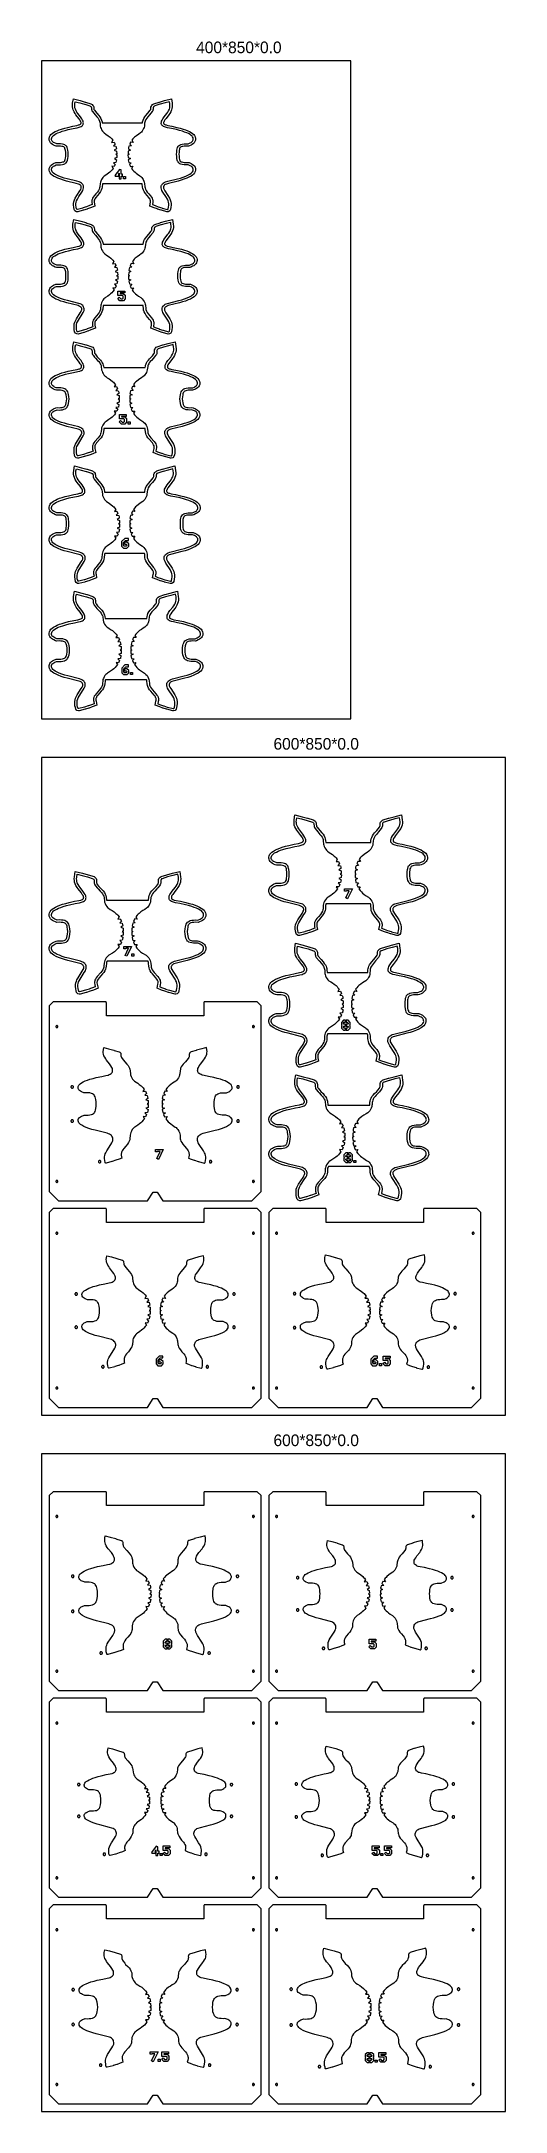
# Model space of a CAD drawing. Header units: millimetres. Extents: x 0 to 600, y 50 to 2725.
import ezdxf

# ---------------------------------------------------------------- set-up
doc = ezdxf.new("R2010")
doc.units = ezdxf.units.MM
doc.layers.add('0.0mm', color=7, linetype='Continuous')

msp = doc.modelspace()

# ---------------------------------------------------------------- texts
at = {"layer": '0.0mm'}
for s, p in [('400*850*0.0', (200, 2710)), ('600*850*0.0', (300, 1810)), ('600*850*0.0', (300, 910))]:
    msp.add_text(s, height=15, dxfattribs=at).set_placement(p)

# ---------------------------------------------------------------- linework, layer by layer
at = {"layer": '0.0mm'}
for points in [[(0, 1850), (400, 1850), (400, 2700), (0, 2700), (0, 1850)], [(130.5, 2620.1), (130.8, 2621.5), (131.4, 2623.5), (132.3, 2625.6), (133.7, 2627.7), (135.1, 2629.5), (137.6, 2632.3), (140.7, 2636.3), (141.2, 2637), (141.3, 2637.3), (141.4, 2637.9), (141.5, 2638.9), (141.6, 2640.3), (142.1, 2641.6), (142.7, 2642.6), (143.5, 2643.5), (144.5, 2644.2), (145.5, 2644.6), (152.3, 2646.9), (152.6, 2646.9), (159, 2648.7), (168, 2651), (168.9, 2645.3), (169.2, 2642.7), (169.1, 2640.8), (168.8, 2638.5), (168.2, 2636.6), (167.1, 2634.3), (165.8, 2632.1), (164.6, 2630.4), (161.1, 2625.8), (159.6, 2623.7), (158.7, 2622.1), (158.2, 2621), (158, 2620.3), (158, 2620), (158, 2619.7), (158.2, 2619.1), (158.3, 2618.8), (158.4, 2618.6), (158.7, 2618.4), (159.5, 2617.9), (160.3, 2617.5), (161.2, 2617.2), (163.6, 2616.6), (168.7, 2615.6), (175.2, 2614.1), (179.2, 2613.1), (183.2, 2612), (186.2, 2611), (189.1, 2609.8), (191.4, 2608.7), (193.7, 2607.4), (195.5, 2606.1), (196.9, 2604.8), (198, 2603.5), (198.8, 2601.7), (199.2, 2599.9), (199.3, 2598.6), (199.1, 2597.4), (198.5, 2595.7), (197.6, 2594.3), (196.4, 2593.1), (195, 2592.1), (193.6, 2591.3), (191.5, 2590.4), (190, 2589.9), (186.6, 2589.9), (184.6, 2589.8), (182.7, 2589.6), (181.4, 2589.2), (180.5, 2588.9), (179.8, 2588.4), (179.5, 2588.2), (179.1, 2587.7), (178.7, 2586.9), (178.4, 2585.6), (178.1, 2584.4), (177.9, 2581.9), (177.8, 2579.3), (177.9, 2576.8), (178.1, 2574.3), (178.5, 2572.6), (178.8, 2571.5), (179.1, 2571), (179.5, 2570.4), (179.9, 2570.1), (180.3, 2569.8), (181.4, 2569.4), (182.7, 2569), (184.6, 2568.8), (186.6, 2568.7), (189, 2568.8), (190.8, 2568.6), (193.6, 2567.3), (195, 2566.5), (196.4, 2565.5), (197.6, 2564.4), (198.6, 2562.9), (199.2, 2560.8), (199.3, 2558.8), (198.8, 2556.9), (197.9, 2555.2), (196.8, 2553.7), (195.5, 2552.5), (193.5, 2551.2), (190.7, 2549.7), (187.9, 2548.4), (184.3, 2547), (180.6, 2545.8), (176.8, 2544.7), (164.2, 2541.7), (161.5, 2540.9), (160.1, 2540.3), (159.3, 2539.8), (158.7, 2539.2), (158.4, 2538.8), (158.1, 2538.3), (157.8, 2537.7), (157.7, 2536.9), (157.7, 2536.4), (157.9, 2535.4), (158.5, 2534), (159.6, 2532.1), (163.3, 2526.3), (165.5, 2522.8), (166.6, 2520.4), (167.3, 2518.1), (167.6, 2515.7), (167.6, 2513.4), (167.3, 2510.8), (166.8, 2507.9), (165.9, 2506.3), (164, 2505.1), (162.2, 2505.1), (155.1, 2507), (154.7, 2507.1), (150.2, 2508.6), (149.9, 2508.7), (145.9, 2510.2), (140.1, 2512.5), (141, 2517.8), (141.1, 2518.9), (141, 2519.5), (140.8, 2520), (140.4, 2521.2), (139.7, 2522.4), (138.8, 2523.6), (136.5, 2526.2), (134.4, 2528.8), (132.9, 2531.1), (131.9, 2533.1), (131.1, 2535.3), (130.7, 2536.9), (130.4, 2541), (78.9, 2541), (78.6, 2536.9), (78.2, 2535.3), (77.4, 2533.1), (76.4, 2531.1), (74.8, 2528.8), (72.7, 2526.2), (70.5, 2523.6), (69.6, 2522.4), (68.9, 2521.2), (68.4, 2520), (68.3, 2519.5), (68.2, 2518.9), (68.2, 2517.8), (69.2, 2512.5), (63.4, 2510.2), (59.4, 2508.7), (59.1, 2508.6), (54.6, 2507.1), (54.2, 2507), (47.1, 2505.1), (45.2, 2505.1), (43.3, 2506.3), (42.5, 2507.9), (41.9, 2510.8), (41.7, 2513.4), (41.7, 2515.7), (42, 2518.1), (42.7, 2520.4), (43.8, 2522.8), (45.9, 2526.3), (49.7, 2532.1), (50.8, 2534), (51.3, 2535.4), (51.6, 2536.4), (51.6, 2536.9), (51.4, 2537.7), (51.2, 2538.3), (50.9, 2538.8), (50.6, 2539.2), (49.9, 2539.8), (49.1, 2540.3), (47.8, 2540.9), (45.1, 2541.7), (32.5, 2544.7), (28.6, 2545.8), (25, 2547), (21.3, 2548.4), (18.5, 2549.7), (15.8, 2551.2), (13.8, 2552.5), (12.5, 2553.7), (11.3, 2555.2), (10.5, 2556.9), (10, 2558.8), (10.1, 2560.8), (10.7, 2562.9), (11.7, 2564.4), (12.8, 2565.5), (14.2, 2566.5), (15.7, 2567.3), (18.5, 2568.6), (20.3, 2568.8), (22.7, 2568.7), (24.7, 2568.8), (26.6, 2569), (27.9, 2569.4), (28.9, 2569.8), (29.4, 2570.1), (29.7, 2570.4), (30.2, 2571), (30.4, 2571.5), (30.8, 2572.6), (31.1, 2574.3), (31.4, 2576.8), (31.5, 2579.3), (31.4, 2581.9), (31.1, 2584.4), (30.9, 2585.6), (30.5, 2586.9), (30.1, 2587.7), (29.7, 2588.2), (29.5, 2588.4), (28.8, 2588.9), (27.9, 2589.2), (26.6, 2589.6), (24.7, 2589.8), (22.7, 2589.9), (19.3, 2589.9), (17.8, 2590.4), (15.6, 2591.3), (14.2, 2592.1), (12.8, 2593.1), (11.7, 2594.3), (10.7, 2595.7), (10.2, 2597.4), (10, 2598.6), (10, 2599.9), (10.4, 2601.7), (11.3, 2603.5), (12.3, 2604.8), (13.8, 2606.1), (15.6, 2607.4), (17.9, 2608.7), (20.2, 2609.8), (23.1, 2611), (26.1, 2612), (30.1, 2613.1), (34.1, 2614.1), (40.6, 2615.6), (45.7, 2616.6), (48.1, 2617.2), (49, 2617.5), (49.8, 2617.9), (50.6, 2618.4), (50.8, 2618.6), (51, 2618.8), (51.1, 2619.1), (51.2, 2619.7), (51.3, 2620), (51.2, 2620.3), (51.1, 2621), (50.6, 2622.1), (49.7, 2623.7), (48.2, 2625.8), (44.7, 2630.4), (43.5, 2632.1), (42.2, 2634.3), (41.1, 2636.6), (40.5, 2638.5), (40.2, 2640.8), (40.1, 2642.7), (40.3, 2645.3), (41.3, 2651), (50.3, 2648.7), (56.7, 2646.9), (57, 2646.9), (63.8, 2644.6), (64.7, 2644.2), (65.7, 2643.5), (66.6, 2642.6), (67.2, 2641.6), (67.7, 2640.3), (67.8, 2638.9), (67.8, 2637.9), (67.9, 2637.3), (68.1, 2637), (68.5, 2636.3), (71.7, 2632.3), (74.2, 2629.5), (75.6, 2627.7), (76.9, 2625.6), (77.9, 2623.5), (78.5, 2621.5), (78.7, 2620.1), (130.5, 2620.1)], [(94.2, 2584.7), (97.2, 2583.5), (97.3, 2580), (96, 2579.3), (97.3, 2578.6), (97.3, 2575.1), (94.3, 2573.9), (97, 2572.2), (96.3, 2568.9), (93.1, 2568.5), (95.3, 2566.2), (94.1, 2563.6), (90.9, 2563.8), (92.6, 2561.1), (91.3, 2559.3), (89.7, 2557.5), (88.3, 2556.1), (86.8, 2554.9), (84.9, 2553.5), (81.9, 2551.4), (80.9, 2550.6), (79.5, 2549.3), (78.5, 2548), (77.6, 2546.6), (76.8, 2544.8), (76.2, 2543.2), (75.9, 2541.6), (75.6, 2537.4), (75.3, 2536.1), (74.7, 2534.3), (73.8, 2532.6), (72.4, 2530.6), (70.4, 2528.1), (68.2, 2525.5), (67.1, 2524.1), (66.2, 2522.5), (65.6, 2520.9), (65.3, 2520), (65.2, 2519.1), (65.2, 2517.5), (65.8, 2514.4), (62.3, 2513), (58.3, 2511.5), (58.1, 2511.5), (53.6, 2510), (53.4, 2509.9), (46.7, 2508.1), (46.1, 2508.1), (45.6, 2508.4), (45.4, 2508.9), (44.9, 2511.2), (44.7, 2513.6), (44.7, 2515.5), (44.9, 2517.4), (45.5, 2519.3), (46.5, 2521.4), (48.5, 2524.8), (52.2, 2530.6), (53.5, 2532.7), (54.2, 2534.4), (54.6, 2536), (54.6, 2537.2), (54.3, 2538.5), (53.9, 2539.5), (53.4, 2540.5), (52.8, 2541.2), (51.7, 2542.2), (50.6, 2542.9), (48.8, 2543.7), (45.8, 2544.6), (33.3, 2547.6), (29.5, 2548.7), (25.9, 2549.9), (22.5, 2551.2), (19.9, 2552.4), (17.4, 2553.7), (15.7, 2554.9), (14.7, 2555.8), (13.9, 2556.8), (13.3, 2557.9), (13, 2559.2), (13.1, 2560.3), (13.4, 2561.6), (14, 2562.5), (14.8, 2563.2), (15.8, 2564), (17, 2564.6), (19.3, 2565.6), (20.4, 2565.8), (22.7, 2565.7), (24.9, 2565.8), (27.2, 2566.1), (28.9, 2566.6), (30.3, 2567.2), (31.2, 2567.7), (31.9, 2568.4), (32.7, 2569.4), (33.2, 2570.4), (33.7, 2571.8), (34.1, 2573.8), (34.4, 2576.6), (34.5, 2579.3), (34.4, 2582), (34.1, 2584.8), (33.8, 2586.3), (33.3, 2588), (32.7, 2589.3), (31.9, 2590.3), (31.3, 2590.9), (30.1, 2591.6), (28.9, 2592.1), (27.2, 2592.5), (24.9, 2592.8), (22.7, 2592.9), (19.8, 2592.9), (18.9, 2593.2), (17, 2594), (15.8, 2594.7), (14.8, 2595.4), (14, 2596.2), (13.4, 2597.1), (13.1, 2598.1), (13, 2598.8), (13, 2599.5), (13.3, 2600.7), (13.9, 2601.9), (14.6, 2602.7), (15.6, 2603.7), (17.2, 2604.8), (19.3, 2606), (21.4, 2607), (24.2, 2608.1), (27, 2609.1), (30.8, 2610.2), (34.8, 2611.2), (41.2, 2612.6), (46.3, 2613.7), (48.9, 2614.3), (50.1, 2614.7), (51.3, 2615.2), (52.5, 2616), (53.1, 2616.6), (53.5, 2617.2), (53.9, 2618), (54.2, 2619.2), (54.3, 2620), (54.2, 2620.7), (53.9, 2622), (53.3, 2623.5), (52.2, 2625.3), (50.6, 2627.6), (47.1, 2632.2), (46, 2633.8), (44.8, 2635.7), (43.9, 2637.6), (43.4, 2639.2), (43.2, 2641), (43.1, 2642.6), (43.3, 2644.9), (43.7, 2647.3), (49.5, 2645.8), (55.8, 2644.1), (56, 2644), (62.7, 2641.8), (63.2, 2641.6), (63.8, 2641.2), (64.2, 2640.8), (64.5, 2640.3), (64.7, 2639.7), (64.8, 2638.7), (64.8, 2637.5), (65.1, 2636.4), (65.4, 2635.6), (66.1, 2634.5), (69.4, 2630.4), (71.8, 2627.6), (73.2, 2625.9), (74.3, 2624.1), (75.2, 2622.2), (75.6, 2621), (75.8, 2619.4), (76.1, 2615.9), (76.6, 2614), (77.2, 2612.5), (77.9, 2611), (79, 2609.4), (80.1, 2608.1), (81.3, 2607), (83.4, 2605.5), (86.4, 2603.4), (88.7, 2601.6), (89.9, 2600.4), (91.1, 2599.2), (92.4, 2597.4), (90.8, 2594.7), (94, 2594.9), (95.2, 2592.4), (93, 2590.1), (96.2, 2589.7), (96.6, 2588.1), (96.9, 2586.4), (94.2, 2584.7)], [(115, 2584.7), (112.1, 2583.5), (112, 2580), (113.3, 2579.3), (111.9, 2578.6), (112, 2575.1), (115, 2573.9), (112.3, 2572.2), (113, 2568.9), (116.1, 2568.5), (113.9, 2566.2), (115.1, 2563.6), (118.3, 2563.8), (116.6, 2561.1), (117.9, 2559.3), (119.5, 2557.5), (121, 2556.1), (122.5, 2554.9), (124.3, 2553.5), (127.4, 2551.4), (128.4, 2550.6), (129.8, 2549.3), (130.8, 2548), (131.7, 2546.6), (132.5, 2544.8), (133, 2543.2), (133.4, 2541.6), (133.7, 2537.4), (134, 2536.1), (134.6, 2534.3), (135.5, 2532.6), (136.8, 2530.6), (138.8, 2528.1), (141.1, 2525.5), (142.2, 2524.1), (143.1, 2522.5), (143.7, 2520.9), (143.9, 2520), (144.1, 2519.1), (144, 2517.5), (143.5, 2514.4), (146.9, 2513), (150.9, 2511.5), (151.1, 2511.5), (155.6, 2510), (155.9, 2509.9), (162.6, 2508.1), (163.2, 2508.1), (163.7, 2508.4), (163.9, 2508.9), (164.4, 2511.2), (164.6, 2513.6), (164.6, 2515.5), (164.3, 2517.4), (163.8, 2519.3), (162.8, 2521.4), (160.8, 2524.8), (157, 2530.6), (155.8, 2532.7), (155.1, 2534.4), (154.7, 2536), (154.7, 2537.2), (154.9, 2538.5), (155.3, 2539.5), (155.9, 2540.5), (156.5, 2541.2), (157.5, 2542.2), (158.7, 2542.9), (160.4, 2543.7), (163.4, 2544.6), (176, 2547.6), (179.8, 2548.7), (183.3, 2549.9), (186.8, 2551.2), (189.4, 2552.4), (191.9, 2553.7), (193.6, 2554.9), (194.6, 2555.8), (195.4, 2556.8), (196, 2557.9), (196.3, 2559.2), (196.2, 2560.3), (195.8, 2561.6), (195.2, 2562.5), (194.5, 2563.2), (193.4, 2564), (192.3, 2564.6), (189.9, 2565.6), (188.8, 2565.8), (186.6, 2565.7), (184.4, 2565.8), (182.1, 2566.1), (180.4, 2566.6), (178.9, 2567.2), (178.1, 2567.7), (177.3, 2568.4), (176.6, 2569.4), (176, 2570.4), (175.6, 2571.8), (175.2, 2573.8), (174.9, 2576.6), (174.8, 2579.3), (174.9, 2582), (175.2, 2584.8), (175.4, 2586.3), (175.9, 2588), (176.6, 2589.3), (177.3, 2590.3), (178, 2590.9), (179.2, 2591.6), (180.4, 2592.1), (182.1, 2592.5), (184.4, 2592.8), (186.6, 2592.9), (189.5, 2592.9), (190.4, 2593.2), (192.3, 2594), (193.4, 2594.7), (194.5, 2595.4), (195.2, 2596.2), (195.8, 2597.1), (196.2, 2598.1), (196.3, 2598.8), (196.3, 2599.5), (196, 2600.7), (195.4, 2601.9), (194.7, 2602.7), (193.6, 2603.7), (192.1, 2604.8), (190, 2606), (187.9, 2607), (185.1, 2608.1), (182.3, 2609.1), (178.4, 2610.2), (174.5, 2611.2), (168.1, 2612.6), (162.9, 2613.7), (160.4, 2614.3), (159.2, 2614.7), (158, 2615.2), (156.8, 2616), (156.2, 2616.6), (155.7, 2617.2), (155.3, 2618), (155, 2619.2), (155, 2620), (155.1, 2620.7), (155.3, 2622), (156, 2623.5), (157, 2625.3), (158.7, 2627.6), (162.2, 2632.2), (163.3, 2633.8), (164.4, 2635.7), (165.4, 2637.6), (165.8, 2639.2), (166.1, 2641), (166.2, 2642.6), (166, 2644.9), (165.6, 2647.3), (159.8, 2645.8), (153.4, 2644.1), (153.2, 2644), (146.6, 2641.8), (146, 2641.6), (145.5, 2641.2), (145.1, 2640.8), (144.8, 2640.3), (144.6, 2639.7), (144.5, 2638.7), (144.4, 2637.5), (144.2, 2636.4), (143.9, 2635.6), (143.2, 2634.5), (139.9, 2630.4), (137.4, 2627.6), (136.1, 2625.9), (135, 2624.1), (134.1, 2622.2), (133.7, 2621), (133.4, 2619.4), (133.1, 2615.9), (132.7, 2614), (132.1, 2612.5), (131.3, 2611), (130.2, 2609.4), (129.2, 2608.1), (128, 2607), (125.9, 2605.5), (122.8, 2603.4), (120.5, 2601.6), (119.3, 2600.4), (118.2, 2599.2), (116.8, 2597.4), (118.5, 2594.7), (115.3, 2594.9), (114.1, 2592.4), (116.3, 2590.1), (113.1, 2589.7), (112.7, 2588.1), (112.4, 2586.4), (115, 2584.7)], [(100.5, 2551.5), (100.5, 2547.7), (103.1, 2547.7), (103.1, 2551), (104.8, 2550.9), (104.8, 2553.5), (103.1, 2553.5), (103.1, 2559.1), (100.9, 2559.8), (95, 2551.8), (95.4, 2551), (100.1, 2551), (100.1, 2553.5), (99.4, 2553.5), (100.5, 2555.1), (100.5, 2551.5)], [(108.6, 2550.5), (108.6, 2547.7), (106, 2547.7), (106, 2550.5), (108.6, 2550.5)], [(131.5, 2463.2), (131.5, 2463.4), (131.9, 2465.3), (132.5, 2467.3), (133.4, 2469.3), (134.8, 2471.3), (136.2, 2473.2), (138.8, 2476.1), (142, 2480.1), (142.5, 2480.9), (142.6, 2481.2), (142.7, 2481.8), (142.7, 2482.8), (142.9, 2484.3), (143.3, 2485.6), (144, 2486.6), (144.8, 2487.5), (145.8, 2488.2), (146.8, 2488.7), (153.6, 2490.9), (153.9, 2491), (160.4, 2492.8), (169.5, 2495.1), (170.5, 2489.2), (170.7, 2486.5), (170.6, 2484.6), (170.3, 2482.5), (169.6, 2480.5), (168.6, 2478.2), (167.2, 2476), (166, 2474.2), (162.4, 2469.6), (160.9, 2467.4), (160, 2465.8), (159.5, 2464.7), (159.3, 2464), (159.3, 2463.6), (159.3, 2463.3), (159.5, 2462.7), (159.6, 2462.4), (159.8, 2462.2), (160, 2462), (160.8, 2461.5), (161.7, 2461.1), (162.6, 2460.7), (165, 2460.2), (170.2, 2459.1), (176.8, 2457.7), (180.9, 2456.7), (185, 2455.5), (188, 2454.4), (190.9, 2453.2), (193.3, 2452.1), (195.6, 2450.8), (197.5, 2449.5), (198.9, 2448.2), (199.9, 2446.9), (200.8, 2445.1), (201.2, 2443.2), (201.2, 2442), (201.1, 2440.8), (200.5, 2439.1), (199.5, 2437.6), (198.4, 2436.4), (197, 2435.4), (195.5, 2434.6), (193.3, 2433.6), (191.8, 2433.2), (188.4, 2433.2), (186.4, 2433.1), (184.4, 2432.9), (183.1, 2432.5), (182.2, 2432.1), (181.4, 2431.7), (181.2, 2431.5), (180.8, 2430.9), (180.4, 2430.1), (180, 2428.8), (179.7, 2427.5), (179.5, 2425), (179.4, 2422.4), (179.5, 2419.8), (179.7, 2417.3), (180.1, 2415.6), (180.5, 2414.5), (180.8, 2413.9), (181.2, 2413.3), (181.5, 2413), (182, 2412.7), (183.1, 2412.3), (184.4, 2411.9), (186.4, 2411.7), (188.4, 2411.6), (190.8, 2411.7), (192.6, 2411.4), (195.5, 2410.2), (197, 2409.4), (198.4, 2408.4), (199.5, 2407.2), (200.5, 2405.8), (200.9, 2404.7), (201.2, 2403.5), (201.2, 2401.6), (200.8, 2399.7), (199.9, 2397.9), (198.7, 2396.4), (197.4, 2395.2), (195.4, 2393.9), (192.6, 2392.3), (189.8, 2391.1), (186.1, 2389.7), (182.4, 2388.5), (178.4, 2387.4), (163.9, 2383.8), (162.3, 2383.2), (161.5, 2382.8), (160.7, 2382.3), (160, 2381.7), (159.7, 2381.3), (159.4, 2380.8), (159.1, 2380.2), (159, 2379.4), (159, 2378.7), (159.1, 2378.3), (159.2, 2377.8), (159.8, 2376.4), (160.9, 2374.5), (166.1, 2366.5), (167.3, 2364.2), (168.1, 2362.5), (168.7, 2360.3), (169.1, 2358), (169.1, 2355.5), (168.8, 2352.9), (168.2, 2350), (167.4, 2348.3), (165.5, 2347.2), (163.7, 2347.1), (156.4, 2349.1), (156, 2349.2), (151.5, 2350.7), (151.2, 2350.8), (147.1, 2352.3), (141.3, 2354.6), (142.1, 2358.6), (142.3, 2359.9), (142.3, 2361.1), (142.2, 2361.7), (142.1, 2362.3), (141.6, 2363.5), (140.9, 2364.7), (139.9, 2366), (137.7, 2368.6), (135.5, 2371.2), (134, 2373.5), (132.9, 2375.6), (132.1, 2377.8), (131.8, 2379.4), (131.5, 2383.8), (131.4, 2384.1), (79.8, 2384.1), (79.8, 2383.8), (79.5, 2379.4), (79.1, 2377.8), (78.3, 2375.6), (77.3, 2373.5), (75.7, 2371.2), (73.6, 2368.6), (71.3, 2366), (70.3, 2364.7), (69.6, 2363.5), (69.2, 2362.3), (69, 2361.7), (68.9, 2361.1), (69, 2359.9), (69.1, 2358.6), (70, 2354.6), (64.1, 2352.3), (60.1, 2350.8), (59.8, 2350.7), (55.2, 2349.2), (54.8, 2349.1), (47.6, 2347.1), (45.8, 2347.2), (43.9, 2348.3), (43, 2350), (42.5, 2352.9), (42.2, 2355.5), (42.2, 2358), (42.5, 2360.3), (43.2, 2362.5), (43.9, 2364.2), (45.2, 2366.5), (50.3, 2374.5), (51.4, 2376.4), (52, 2377.8), (52.2, 2378.3), (52.3, 2378.7), (52.3, 2379.4), (52.1, 2380.2), (51.9, 2380.8), (51.6, 2381.3), (51.3, 2381.7), (50.6, 2382.3), (49.7, 2382.8), (48.9, 2383.2), (47.4, 2383.8), (32.8, 2387.4), (28.9, 2388.5), (25.2, 2389.7), (21.5, 2391.1), (18.7, 2392.3), (15.9, 2393.9), (13.8, 2395.2), (12.5, 2396.4), (11.3, 2397.9), (10.5, 2399.7), (10, 2401.6), (10.1, 2403.5), (10.3, 2404.7), (10.8, 2405.8), (11.7, 2407.2), (12.9, 2408.4), (14.3, 2409.4), (15.7, 2410.2), (18.6, 2411.4), (20.4, 2411.7), (22.8, 2411.6), (24.9, 2411.7), (26.8, 2411.9), (28.1, 2412.3), (29.2, 2412.7), (29.7, 2413), (30.1, 2413.3), (30.5, 2413.9), (30.8, 2414.5), (31.2, 2415.6), (31.5, 2417.3), (31.8, 2419.8), (31.8, 2422.4), (31.8, 2425), (31.5, 2427.5), (31.3, 2428.8), (30.9, 2430.1), (30.5, 2430.9), (30.1, 2431.5), (29.8, 2431.7), (29.1, 2432.1), (28.2, 2432.5), (26.8, 2432.9), (24.9, 2433.1), (22.8, 2433.2), (19.4, 2433.2), (17.9, 2433.6), (15.7, 2434.6), (14.3, 2435.4), (12.9, 2436.4), (11.7, 2437.6), (10.7, 2439.1), (10.2, 2440.8), (10, 2442), (10, 2443.2), (10.4, 2445.1), (11.3, 2446.9), (12.4, 2448.2), (13.8, 2449.5), (15.7, 2450.8), (18, 2452.1), (20.3, 2453.2), (23.3, 2454.4), (26.3, 2455.5), (30.4, 2456.7), (34.4, 2457.7), (41.1, 2459.1), (46.2, 2460.2), (48.7, 2460.7), (49.6, 2461.1), (50.4, 2461.5), (51.3, 2462), (51.5, 2462.2), (51.6, 2462.4), (51.8, 2462.7), (51.9, 2463.3), (51.9, 2463.6), (51.9, 2464), (51.7, 2464.7), (51.3, 2465.8), (50.3, 2467.4), (48.8, 2469.6), (45.2, 2474.2), (44, 2476), (42.7, 2478.2), (41.6, 2480.5), (41, 2482.5), (40.6, 2484.6), (40.6, 2486.5), (40.8, 2489.2), (41.8, 2495.1), (50.8, 2492.8), (57.3, 2491), (57.6, 2490.9), (64.5, 2488.7), (65.4, 2488.2), (66.4, 2487.5), (67.3, 2486.6), (67.9, 2485.6), (68.4, 2484.3), (68.5, 2482.8), (68.5, 2481.8), (68.7, 2481.2), (68.8, 2480.9), (69.3, 2480.1), (72.5, 2476.1), (75, 2473.2), (76.5, 2471.3), (77.8, 2469.3), (78.7, 2467.3), (79.4, 2465.3), (79.7, 2463.4), (79.7, 2463.2), (131.5, 2463.2)], [(54.3, 2352.1), (54.1, 2352), (47.2, 2350.1), (46.6, 2350.1), (46.1, 2350.5), (45.9, 2350.9), (45.4, 2353.3), (45.2, 2355.7), (45.2, 2357.8), (45.4, 2359.6), (46, 2361.4), (46.6, 2362.9), (47.8, 2365), (52.9, 2372.9), (54.1, 2375.1), (54.9, 2376.8), (55.1, 2377.6), (55.3, 2378.5), (55.3, 2379.6), (55, 2381), (54.6, 2382), (54, 2383), (53.5, 2383.8), (52.4, 2384.7), (51.2, 2385.5), (50, 2386), (48.2, 2386.6), (33.6, 2390.3), (29.8, 2391.3), (26.2, 2392.5), (22.6, 2393.9), (20, 2395), (17.4, 2396.4), (15.7, 2397.6), (14.7, 2398.5), (13.9, 2399.5), (13.3, 2400.7), (13, 2401.9), (13.1, 2403.1), (13.2, 2403.8), (13.5, 2404.4), (14, 2405.3), (14.8, 2406.1), (15.9, 2406.8), (17.1, 2407.5), (19.4, 2408.5), (20.6, 2408.7), (22.8, 2408.6), (25.1, 2408.7), (27.4, 2409), (29.1, 2409.4), (30.6, 2410.1), (31.5, 2410.6), (32.3, 2411.3), (33, 2412.3), (33.6, 2413.3), (34.1, 2414.8), (34.5, 2416.8), (34.8, 2419.6), (34.8, 2422.4), (34.8, 2425.2), (34.5, 2428), (34.2, 2429.5), (33.7, 2431.2), (33, 2432.5), (32.3, 2433.5), (31.6, 2434.1), (30.4, 2434.8), (29.1, 2435.4), (27.4, 2435.8), (25.1, 2436.1), (22.8, 2436.2), (19.9, 2436.2), (19, 2436.4), (17.1, 2437.3), (15.9, 2438), (14.8, 2438.7), (14, 2439.5), (13.4, 2440.4), (13.1, 2441.4), (13, 2442.1), (13, 2442.9), (13.3, 2444), (13.9, 2445.3), (14.6, 2446.2), (15.7, 2447.2), (17.3, 2448.3), (19.4, 2449.5), (21.5, 2450.5), (24.3, 2451.6), (27.2, 2452.6), (31.1, 2453.8), (35.1, 2454.8), (41.7, 2456.2), (46.9, 2457.2), (49.5, 2457.9), (50.7, 2458.3), (51.9, 2458.8), (53.1, 2459.6), (53.7, 2460.2), (54.2, 2460.9), (54.6, 2461.7), (54.9, 2462.9), (54.9, 2463.6), (54.9, 2464.4), (54.6, 2465.7), (54, 2467.2), (52.9, 2469.1), (51.2, 2471.4), (47.7, 2476), (46.5, 2477.6), (45.3, 2479.6), (44.4, 2481.6), (43.9, 2483.1), (43.6, 2484.9), (43.6, 2486.5), (43.8, 2488.9), (44.2, 2491.4), (50.1, 2489.9), (56.5, 2488.1), (56.7, 2488), (63.4, 2485.9), (64, 2485.6), (64.5, 2485.2), (64.9, 2484.8), (65.2, 2484.3), (65.4, 2483.7), (65.5, 2482.7), (65.5, 2481.5), (65.8, 2480.3), (66.1, 2479.5), (66.8, 2478.4), (70.2, 2474.2), (72.7, 2471.3), (74, 2469.6), (75.2, 2467.8), (76, 2466), (76.4, 2464.8), (76.7, 2463), (77, 2459.5), (77.3, 2458.2), (77.9, 2456.3), (78.8, 2454.5), (79.9, 2452.9), (81, 2451.6), (82.2, 2450.5), (84.3, 2448.9), (87.6, 2446.8), (89.9, 2444.9), (91.1, 2443.7), (92.3, 2442.4), (93.7, 2440.6), (92, 2437.9), (95.2, 2438.2), (96.4, 2435.6), (94.3, 2433.3), (97.4, 2432.9), (97.9, 2431.2), (98.2, 2429.5), (95.5, 2427.8), (98.5, 2426.7), (98.6, 2423.1), (97.2, 2422.4), (98.6, 2421.7), (98.6, 2418.1), (95.6, 2417), (98.3, 2415.3), (97.6, 2411.8), (94.4, 2411.4), (96.6, 2409.1), (95.4, 2406.5), (92.2, 2406.7), (93.9, 2404), (92.5, 2402.2), (90.9, 2400.4), (89.5, 2399), (87.9, 2397.7), (86, 2396.2), (82.8, 2394.1), (81.8, 2393.3), (80.8, 2392.4), (79.6, 2390.9), (78.5, 2389.2), (77.6, 2387.4), (77.1, 2385.8), (76.8, 2384.2), (76.5, 2379.9), (76.2, 2378.6), (75.6, 2376.8), (74.7, 2375), (73.3, 2373), (71.3, 2370.5), (69, 2367.9), (67.9, 2366.4), (66.9, 2364.8), (66.3, 2363.2), (66.1, 2362.3), (65.9, 2361.3), (66, 2359.7), (66.2, 2358.1), (66.5, 2356.5), (63.1, 2355.1), (59.1, 2353.6), (58.9, 2353.5), (54.3, 2352.1)], [(157, 2352.1), (157.2, 2352), (164.1, 2350.1), (164.6, 2350.1), (165.1, 2350.5), (165.4, 2350.9), (165.8, 2353.3), (166.1, 2355.7), (166.1, 2357.8), (165.8, 2359.6), (165.3, 2361.4), (164.6, 2362.9), (163.5, 2365), (158.4, 2372.9), (157.1, 2375.1), (156.4, 2376.8), (156.1, 2377.6), (156, 2378.5), (156, 2379.6), (156.2, 2381), (156.6, 2382), (157.2, 2383), (157.8, 2383.8), (158.9, 2384.7), (160.1, 2385.5), (161.2, 2386), (163, 2386.6), (177.6, 2390.3), (181.5, 2391.3), (185.1, 2392.5), (188.6, 2393.9), (191.3, 2395), (193.8, 2396.4), (195.5, 2397.6), (196.5, 2398.5), (197.4, 2399.5), (197.9, 2400.7), (198.2, 2401.9), (198.2, 2403.1), (198, 2403.8), (197.8, 2404.4), (197.2, 2405.3), (196.4, 2406.1), (195.4, 2406.8), (194.2, 2407.5), (191.8, 2408.5), (190.7, 2408.7), (188.4, 2408.6), (186.1, 2408.7), (183.9, 2409), (182.1, 2409.4), (180.6, 2410.1), (179.8, 2410.6), (179, 2411.3), (178.2, 2412.3), (177.7, 2413.3), (177.2, 2414.8), (176.8, 2416.8), (176.5, 2419.6), (176.4, 2422.4), (176.5, 2425.2), (176.8, 2428), (177.1, 2429.5), (177.6, 2431.2), (178.2, 2432.5), (179, 2433.5), (179.7, 2434.1), (180.8, 2434.8), (182.1, 2435.4), (183.9, 2435.8), (186.1, 2436.1), (188.4, 2436.2), (191.4, 2436.2), (192.3, 2436.4), (194.2, 2437.3), (195.4, 2438), (196.4, 2438.7), (197.2, 2439.5), (197.8, 2440.4), (198.2, 2441.4), (198.2, 2442.1), (198.2, 2442.9), (198, 2444), (197.4, 2445.3), (196.7, 2446.2), (195.6, 2447.2), (194, 2448.3), (191.9, 2449.5), (189.7, 2450.5), (186.9, 2451.6), (184.1, 2452.6), (180.1, 2453.8), (176.1, 2454.8), (169.6, 2456.2), (164.4, 2457.2), (161.7, 2457.9), (160.5, 2458.3), (159.3, 2458.8), (158.1, 2459.6), (157.5, 2460.2), (157, 2460.9), (156.6, 2461.7), (156.3, 2462.9), (156.3, 2463.6), (156.4, 2464.4), (156.6, 2465.7), (157.3, 2467.2), (158.4, 2469.1), (160, 2471.4), (163.6, 2476), (164.7, 2477.6), (165.9, 2479.6), (166.8, 2481.6), (167.3, 2483.1), (167.6, 2484.9), (167.7, 2486.5), (167.5, 2488.9), (167.1, 2491.4), (161.2, 2489.9), (154.7, 2488.1), (154.5, 2488), (147.8, 2485.9), (147.3, 2485.6), (146.8, 2485.2), (146.4, 2484.8), (146, 2484.3), (145.8, 2483.7), (145.7, 2482.7), (145.7, 2481.5), (145.5, 2480.3), (145.1, 2479.5), (144.4, 2478.4), (141.1, 2474.2), (138.5, 2471.3), (137.2, 2469.6), (136.1, 2467.8), (135.2, 2466), (134.8, 2464.8), (134.5, 2463), (134.2, 2459.5), (133.9, 2458.2), (133.3, 2456.3), (132.4, 2454.5), (131.3, 2452.9), (130.2, 2451.6), (129, 2450.5), (126.9, 2448.9), (123.7, 2446.8), (121.4, 2444.9), (120.1, 2443.7), (119, 2442.4), (117.6, 2440.6), (119.3, 2437.9), (116.1, 2438.2), (114.8, 2435.6), (117, 2433.3), (113.8, 2432.9), (113.4, 2431.2), (113.1, 2429.5), (115.7, 2427.8), (112.8, 2426.7), (112.7, 2423.1), (114, 2422.4), (112.6, 2421.7), (112.7, 2418.1), (115.7, 2417), (113, 2415.3), (113.7, 2411.8), (116.9, 2411.4), (114.6, 2409.1), (115.9, 2406.5), (119.1, 2406.7), (117.4, 2404), (118.7, 2402.2), (120.3, 2400.4), (121.8, 2399), (123.3, 2397.7), (125.3, 2396.2), (128.4, 2394.1), (129.4, 2393.3), (130.4, 2392.4), (131.7, 2390.9), (132.7, 2389.2), (133.6, 2387.4), (134.1, 2385.8), (134.5, 2384.2), (134.8, 2379.9), (135, 2378.6), (135.7, 2376.8), (136.6, 2375), (138, 2373), (140, 2370.5), (142.3, 2367.9), (143.4, 2366.4), (144.3, 2364.8), (145, 2363.2), (145.2, 2362.3), (145.3, 2361.3), (145.3, 2359.7), (145.1, 2358.1), (144.7, 2356.5), (148.2, 2355.1), (152.2, 2353.6), (152.4, 2353.5), (157, 2352.1)], [(98.8, 2392.8), (100.6, 2394.6), (102.6, 2392.6), (104.9, 2392.6), (105.7, 2393.5), (105.7, 2396), (104.9, 2396.7), (99, 2396.7), (99, 2402.6), (107.8, 2402.6), (107.8, 2400.1), (101.6, 2400.1), (101.6, 2399.3), (105.9, 2399.3), (108.2, 2397.1), (108.2, 2392.6), (106, 2390.1), (101.5, 2390.1), (98.8, 2392.8)], [(134.2, 2304), (134.4, 2305.6), (134.7, 2307), (135.3, 2308.6), (136, 2310), (136.8, 2311.4), (138.3, 2313.4), (139.9, 2315.1), (142.5, 2317.7), (143.6, 2318.9), (145.4, 2321.3), (145.9, 2322.2), (146.1, 2322.5), (146.2, 2323), (146.2, 2325.7), (146.4, 2326.8), (146.9, 2327.9), (147.5, 2329), (148.4, 2329.9), (149.5, 2330.6), (156.8, 2333), (157.2, 2333.1), (163.8, 2334.9), (172.8, 2337.1), (173.9, 2330.8), (174.1, 2328), (174.1, 2326), (173.8, 2323.7), (173.1, 2321.8), (172, 2319.5), (170.7, 2317.3), (169.5, 2315.5), (165.9, 2310.9), (164.4, 2308.7), (163.5, 2307.1), (163, 2306), (162.8, 2305.3), (162.8, 2304.9), (162.8, 2304.6), (163, 2304), (163.1, 2303.7), (163.2, 2303.5), (163.5, 2303.3), (164.3, 2302.7), (165.1, 2302.3), (166.1, 2302), (168.5, 2301.4), (173.7, 2300.4), (180.3, 2299), (184.4, 2297.9), (188.4, 2296.8), (191.4, 2295.7), (194.4, 2294.5), (196.7, 2293.4), (199.1, 2292.1), (200.9, 2290.8), (202.4, 2289.5), (203.4, 2288.1), (204.3, 2286.3), (204.7, 2284.5), (204.7, 2283.3), (204.6, 2282), (204, 2280.3), (203, 2278.9), (201.8, 2277.7), (200.4, 2276.7), (199, 2275.9), (196.8, 2274.9), (195.3, 2274.4), (191.9, 2274.5), (189.9, 2274.4), (187.9, 2274.1), (186.5, 2273.8), (185.6, 2273.4), (184.7, 2272.9), (184.4, 2272.6), (183.9, 2272), (183.4, 2271.1), (183, 2269.8), (182.6, 2268.5), (182.2, 2265.8), (182, 2263.2), (182.2, 2260.7), (182.6, 2258), (183.1, 2256.2), (183.5, 2255.1), (183.9, 2254.4), (184.4, 2253.8), (184.8, 2253.5), (185.4, 2253.1), (186.6, 2252.6), (187.9, 2252.3), (189.9, 2252), (191.9, 2251.9), (194.3, 2252), (196.1, 2251.8), (199, 2250.5), (200.4, 2249.7), (201.8, 2248.7), (203, 2247.6), (203.9, 2246.1), (204.4, 2245), (204.7, 2243.8), (204.7, 2242), (204.3, 2240.1), (203.4, 2238.3), (202.2, 2236.8), (200.9, 2235.6), (198.9, 2234.2), (196.1, 2232.7), (193.2, 2231.4), (189.6, 2230), (185.8, 2228.8), (181.9, 2227.7), (167.4, 2224.1), (165.8, 2223.6), (165, 2223.2), (164.2, 2222.7), (163.5, 2222), (163.2, 2221.7), (162.8, 2221.1), (162.6, 2220.5), (162.5, 2219.7), (162.5, 2219.1), (162.6, 2218.6), (162.7, 2218.2), (163.3, 2216.8), (164.4, 2214.8), (169.5, 2206.9), (170.8, 2204.6), (171.6, 2202.8), (172.2, 2200.6), (172.6, 2198.4), (172.6, 2195.9), (172.3, 2193.2), (171.9, 2190.9), (171.3, 2188.7), (169.8, 2187.1), (167.9, 2186.6), (166.8, 2186.7), (159.5, 2188.6), (159.2, 2188.7), (154.7, 2190.1), (154.4, 2190.2), (150.4, 2191.6), (144.5, 2193.9), (145.6, 2199), (145.8, 2200.3), (145.8, 2201.5), (145.7, 2202), (145.6, 2202.6), (145.1, 2203.8), (144.5, 2204.9), (143.4, 2206.4), (139.1, 2211.1), (137.7, 2212.9), (136.3, 2215), (135.3, 2217), (134.8, 2218.7), (134.5, 2220.7), (134.2, 2223.9), (134, 2224.9), (80.7, 2224.9), (80.5, 2223.9), (80.2, 2220.7), (79.9, 2218.7), (79.4, 2217), (78.4, 2215), (77.1, 2212.9), (75.6, 2211.1), (71.3, 2206.4), (70.2, 2204.9), (69.6, 2203.8), (69.1, 2202.6), (69, 2202), (68.9, 2201.5), (68.9, 2200.3), (69.1, 2199), (70.3, 2193.9), (64.3, 2191.6), (60.3, 2190.2), (60, 2190.1), (55.5, 2188.7), (55.2, 2188.6), (47.9, 2186.7), (46.8, 2186.6), (44.9, 2187.1), (43.4, 2188.7), (42.9, 2190.9), (42.4, 2193.2), (42.2, 2195.9), (42.2, 2198.4), (42.5, 2200.6), (43.2, 2202.8), (43.9, 2204.6), (45.2, 2206.9), (50.3, 2214.8), (51.4, 2216.8), (52, 2218.2), (52.2, 2218.6), (52.2, 2219.1), (52.3, 2219.7), (52.1, 2220.5), (51.9, 2221.1), (51.6, 2221.7), (51.3, 2222), (50.6, 2222.7), (49.7, 2223.2), (48.9, 2223.6), (47.4, 2224.1), (32.8, 2227.7), (28.9, 2228.8), (25.2, 2230), (21.5, 2231.4), (18.7, 2232.7), (15.9, 2234.2), (13.8, 2235.6), (12.5, 2236.8), (11.3, 2238.3), (10.5, 2240.1), (10, 2242), (10.1, 2243.8), (10.3, 2245), (10.8, 2246.1), (11.7, 2247.6), (12.9, 2248.7), (14.3, 2249.7), (15.7, 2250.5), (18.6, 2251.8), (20.4, 2252), (22.8, 2251.9), (24.9, 2252), (26.8, 2252.3), (28.2, 2252.6), (29.4, 2253.1), (29.9, 2253.5), (30.3, 2253.8), (30.8, 2254.4), (31.2, 2255.1), (31.6, 2256.2), (32.1, 2258), (32.5, 2260.7), (32.7, 2263.2), (32.5, 2265.8), (32.1, 2268.5), (31.8, 2269.8), (31.3, 2271.1), (30.8, 2272), (30.3, 2272.6), (30, 2272.9), (29.2, 2273.4), (28.2, 2273.8), (26.8, 2274.1), (24.9, 2274.4), (22.8, 2274.5), (19.4, 2274.4), (17.9, 2274.9), (15.7, 2275.9), (14.3, 2276.7), (12.9, 2277.7), (11.7, 2278.9), (10.7, 2280.3), (10.2, 2282), (10, 2283.3), (10, 2284.5), (10.4, 2286.3), (11.3, 2288.1), (12.4, 2289.5), (13.8, 2290.8), (15.7, 2292.1), (18, 2293.4), (20.3, 2294.5), (23.3, 2295.7), (26.3, 2296.8), (30.3, 2297.9), (34.4, 2299), (41.1, 2300.4), (46.2, 2301.4), (48.7, 2302), (49.6, 2302.3), (50.4, 2302.7), (51.2, 2303.3), (51.5, 2303.5), (51.6, 2303.7), (51.8, 2304), (51.9, 2304.6), (51.9, 2304.9), (51.9, 2305.3), (51.7, 2306), (51.3, 2307.1), (50.3, 2308.7), (48.8, 2310.9), (45.2, 2315.5), (44, 2317.3), (42.7, 2319.5), (41.6, 2321.8), (41, 2323.7), (40.6, 2326), (40.6, 2328), (40.8, 2330.8), (41.9, 2337.1), (51, 2334.9), (57.5, 2333.1), (57.9, 2333), (65.2, 2330.6), (66.3, 2329.9), (67.2, 2329), (67.9, 2327.9), (68.3, 2326.8), (68.5, 2325.7), (68.5, 2323), (68.6, 2322.5), (68.8, 2322.2), (69.3, 2321.3), (71.1, 2318.9), (72.2, 2317.7), (74.8, 2315.1), (76.4, 2313.4), (77.9, 2311.4), (78.7, 2310), (79.4, 2308.6), (80, 2307), (80.3, 2305.6), (80.5, 2304), (134.2, 2304)], [(97.5, 2268.6), (100.5, 2267.5), (100.6, 2263.9), (99.2, 2263.2), (100.6, 2262.5), (100.6, 2258.9), (97.6, 2257.7), (100.3, 2256), (99.6, 2252.6), (96.4, 2252.1), (98.6, 2249.8), (97.3, 2247.2), (94.1, 2247.4), (95.8, 2244.7), (94.4, 2242.8), (92.8, 2241), (91.4, 2239.5), (89.8, 2238.2), (87.3, 2236.5), (83.6, 2234.1), (82.6, 2233.3), (81.2, 2231.9), (80.2, 2230.6), (79.3, 2229.2), (78.4, 2227.5), (77.9, 2225.9), (77.5, 2224.3), (77.3, 2221.1), (77, 2219.4), (76.6, 2218.1), (75.8, 2216.4), (74.6, 2214.7), (73.3, 2213.1), (69, 2208.3), (67.7, 2206.6), (66.9, 2205.1), (66.3, 2203.5), (66, 2202.6), (65.9, 2201.6), (65.9, 2200), (66.2, 2198.4), (66.8, 2195.8), (63.3, 2194.4), (59.3, 2193), (59.1, 2193), (54.6, 2191.6), (54.4, 2191.5), (47.4, 2189.6), (47.1, 2189.6), (46.5, 2189.8), (46.1, 2190.2), (45.8, 2191.5), (45.4, 2193.6), (45.2, 2196), (45.2, 2198.1), (45.4, 2200), (46, 2201.8), (46.6, 2203.2), (47.8, 2205.3), (52.9, 2213.3), (54.1, 2215.4), (54.9, 2217.1), (55.1, 2218), (55.2, 2218.8), (55.3, 2220), (55, 2221.3), (54.6, 2222.4), (54, 2223.4), (53.4, 2224.1), (52.4, 2225.1), (51.2, 2225.8), (50, 2226.4), (48.2, 2227), (33.6, 2230.6), (29.8, 2231.7), (26.2, 2232.9), (22.6, 2234.2), (20, 2235.4), (17.4, 2236.8), (15.7, 2238), (14.7, 2238.8), (13.9, 2239.9), (13.3, 2241.1), (13, 2242.3), (13.1, 2243.5), (13.2, 2244.1), (13.5, 2244.7), (14, 2245.6), (14.8, 2246.4), (15.9, 2247.2), (17.1, 2247.8), (19.4, 2248.9), (20.6, 2249), (22.8, 2248.9), (25.1, 2249), (27.4, 2249.3), (29.1, 2249.8), (30.7, 2250.4), (31.6, 2251), (32.5, 2251.7), (33.3, 2252.7), (33.9, 2253.8), (34.5, 2255.3), (35, 2257.4), (35.5, 2260.3), (35.7, 2263.2), (35.5, 2266.1), (35, 2269), (34.6, 2270.6), (34.1, 2272.3), (33.3, 2273.7), (32.5, 2274.7), (31.7, 2275.3), (30.5, 2276.1), (29.1, 2276.6), (27.4, 2277.1), (25.1, 2277.4), (22.8, 2277.5), (19.9, 2277.4), (19, 2277.7), (17.1, 2278.6), (15.9, 2279.2), (14.8, 2280), (14, 2280.8), (13.4, 2281.7), (13.1, 2282.7), (13, 2283.4), (13, 2284.1), (13.3, 2285.3), (13.9, 2286.5), (14.6, 2287.4), (15.7, 2288.4), (17.3, 2289.5), (19.4, 2290.7), (21.5, 2291.8), (24.3, 2292.9), (27.2, 2293.9), (31.1, 2295), (35.1, 2296), (41.7, 2297.5), (46.9, 2298.5), (49.5, 2299.1), (50.7, 2299.6), (51.9, 2300.1), (53.1, 2300.9), (53.7, 2301.5), (54.2, 2302.1), (54.6, 2303), (54.9, 2304.1), (54.9, 2304.9), (54.9, 2305.7), (54.6, 2306.9), (54, 2308.4), (52.9, 2310.4), (51.2, 2312.7), (47.7, 2317.3), (46.5, 2318.9), (45.3, 2320.9), (44.4, 2322.8), (43.9, 2324.4), (43.6, 2326.2), (43.6, 2327.9), (43.8, 2330.4), (44.3, 2333.4), (50.2, 2332), (56.8, 2330.2), (57, 2330.1), (63.9, 2327.9), (64.4, 2327.5), (64.8, 2327.1), (65.2, 2326.6), (65.4, 2326), (65.5, 2325.4), (65.5, 2322.7), (65.8, 2321.6), (66.1, 2320.8), (66.8, 2319.6), (68.8, 2317.1), (70, 2315.7), (72.6, 2313), (74.1, 2311.4), (75.4, 2309.7), (76.1, 2308.6), (76.7, 2307.3), (77.1, 2306.3), (77.4, 2305.1), (77.9, 2300.8), (78.4, 2298.9), (79, 2297.4), (79.7, 2296), (80.9, 2294.4), (81.9, 2293.1), (83.1, 2292.1), (85.2, 2290.6), (87.4, 2289.3), (89.5, 2287.8), (91.9, 2285.8), (93.1, 2284.7), (94.2, 2283.5), (95.6, 2281.6), (94, 2278.9), (97.1, 2279.1), (98.4, 2276.5), (96.3, 2274.2), (99.4, 2273.8), (99.9, 2272.1), (100.2, 2270.4), (97.5, 2268.6)], [(117.2, 2268.6), (114.2, 2267.5), (114.1, 2263.9), (115.5, 2263.2), (114.1, 2262.5), (114.2, 2258.9), (117.1, 2257.7), (114.4, 2256), (115.2, 2252.6), (118.3, 2252.1), (116.1, 2249.8), (117.4, 2247.2), (120.6, 2247.4), (118.9, 2244.7), (120.3, 2242.8), (121.9, 2241), (123.4, 2239.5), (124.9, 2238.2), (127.4, 2236.5), (131.1, 2234.1), (132.1, 2233.3), (133.5, 2231.9), (134.5, 2230.6), (135.4, 2229.2), (136.3, 2227.5), (136.8, 2225.9), (137.2, 2224.3), (137.5, 2221.1), (137.7, 2219.4), (138.1, 2218.1), (138.9, 2216.4), (140.1, 2214.7), (141.4, 2213.1), (145.7, 2208.3), (147, 2206.6), (147.8, 2205.1), (148.5, 2203.5), (148.7, 2202.6), (148.8, 2201.6), (148.8, 2200), (148.5, 2198.4), (148, 2195.8), (151.4, 2194.4), (155.4, 2193), (155.6, 2193), (160.1, 2191.6), (160.3, 2191.5), (167.4, 2189.6), (167.6, 2189.6), (168.2, 2189.8), (168.6, 2190.2), (168.9, 2191.5), (169.3, 2193.6), (169.6, 2196), (169.6, 2198.1), (169.3, 2200), (168.7, 2201.8), (168.1, 2203.2), (167, 2205.3), (161.8, 2213.3), (160.6, 2215.4), (159.9, 2217.1), (159.6, 2218), (159.5, 2218.8), (159.5, 2220), (159.7, 2221.3), (160.1, 2222.4), (160.7, 2223.4), (161.3, 2224.1), (162.3, 2225.1), (163.6, 2225.8), (164.7, 2226.4), (166.5, 2227), (181.1, 2230.6), (185, 2231.7), (188.6, 2232.9), (192.1, 2234.2), (194.7, 2235.4), (197.3, 2236.8), (199, 2238), (200, 2238.8), (200.8, 2239.9), (201.4, 2241.1), (201.7, 2242.3), (201.7, 2243.5), (201.5, 2244.1), (201.3, 2244.7), (200.7, 2245.6), (199.9, 2246.4), (198.8, 2247.2), (197.7, 2247.8), (195.3, 2248.9), (194.2, 2249), (191.9, 2248.9), (189.6, 2249), (187.3, 2249.3), (185.6, 2249.8), (184, 2250.4), (183.1, 2251), (182.3, 2251.7), (181.4, 2252.7), (180.8, 2253.8), (180.2, 2255.3), (179.7, 2257.4), (179.2, 2260.3), (179, 2263.2), (179.2, 2266.1), (179.7, 2269), (180.1, 2270.6), (180.7, 2272.3), (181.4, 2273.7), (182.3, 2274.7), (183, 2275.3), (184.2, 2276.1), (185.6, 2276.6), (187.3, 2277.1), (189.6, 2277.4), (191.9, 2277.5), (194.8, 2277.4), (195.7, 2277.7), (197.7, 2278.6), (198.8, 2279.2), (199.9, 2280), (200.7, 2280.8), (201.3, 2281.7), (201.6, 2282.7), (201.7, 2283.4), (201.7, 2284.1), (201.4, 2285.3), (200.8, 2286.5), (200.1, 2287.4), (199, 2288.4), (197.5, 2289.5), (195.4, 2290.7), (193.2, 2291.8), (190.4, 2292.9), (187.5, 2293.9), (183.6, 2295), (179.6, 2296), (173.1, 2297.5), (167.8, 2298.5), (165.2, 2299.1), (164, 2299.6), (162.8, 2300.1), (161.6, 2300.9), (161, 2301.5), (160.5, 2302.1), (160.1, 2303), (159.8, 2304.1), (159.8, 2304.9), (159.8, 2305.7), (160.1, 2306.9), (160.8, 2308.4), (161.9, 2310.4), (163.5, 2312.7), (167.1, 2317.3), (168.2, 2318.9), (169.4, 2320.9), (170.3, 2322.8), (170.8, 2324.4), (171.1, 2326.2), (171.1, 2327.9), (170.9, 2330.4), (170.4, 2333.4), (164.5, 2332), (158, 2330.2), (157.8, 2330.1), (150.9, 2327.9), (150.3, 2327.5), (149.9, 2327.1), (149.5, 2326.6), (149.3, 2326), (149.2, 2325.4), (149.2, 2322.7), (149, 2321.6), (148.6, 2320.8), (147.9, 2319.6), (145.9, 2317.1), (144.7, 2315.7), (142.1, 2313), (140.6, 2311.4), (139.3, 2309.7), (138.7, 2308.6), (138, 2307.3), (137.7, 2306.3), (137.4, 2305.1), (136.9, 2300.8), (136.4, 2298.9), (135.7, 2297.4), (135, 2296), (133.9, 2294.4), (132.8, 2293.1), (131.6, 2292.1), (129.5, 2290.6), (127.3, 2289.3), (125.3, 2287.8), (122.9, 2285.8), (121.7, 2284.7), (120.5, 2283.5), (119.1, 2281.6), (120.8, 2278.9), (117.6, 2279.1), (116.3, 2276.5), (118.5, 2274.2), (115.3, 2273.8), (114.8, 2272.1), (114.5, 2270.4), (117.2, 2268.6)], [(100.6, 2233.4), (102.4, 2235.2), (104.4, 2233.2), (106.7, 2233.2), (107.5, 2234.2), (107.5, 2236.6), (106.7, 2237.4), (100.9, 2237.4), (100.9, 2243.2), (109.7, 2243.2), (109.7, 2240.7), (103.4, 2240.7), (103.4, 2239.9), (107.7, 2239.9), (110, 2237.7), (110, 2233.2), (107.9, 2230.7), (103.4, 2230.7), (100.6, 2233.4)], [(114.6, 2233.5), (114.6, 2230.7), (112, 2230.7), (112, 2233.5), (114.6, 2233.5)], [(133.6, 2142.7), (133.7, 2144.1), (134, 2145.9), (134.6, 2147.9), (135.6, 2150), (137, 2152.1), (138.5, 2154), (141.1, 2157), (144.4, 2161.1), (144.9, 2162), (145.1, 2162.3), (145.2, 2163), (145.3, 2164.8), (145.5, 2165.9), (145.9, 2167), (146.5, 2168), (147.4, 2168.9), (148.4, 2169.6), (149.3, 2170.1), (156.2, 2172.3), (156.5, 2172.4), (163.2, 2174.2), (172.5, 2176.6), (173.4, 2170.7), (173.7, 2167.9), (173.6, 2165.9), (173.2, 2163.7), (172.5, 2161.6), (171.5, 2159.3), (170.1, 2157.1), (168.8, 2155.3), (165.2, 2150.5), (163.6, 2148.3), (162.6, 2146.6), (162.1, 2145.5), (161.9, 2144.7), (161.9, 2144.3), (161.9, 2144), (162.1, 2143.3), (162.2, 2143.1), (162.4, 2142.8), (162.7, 2142.5), (163.5, 2142), (164.4, 2141.6), (165.4, 2141.3), (167.9, 2140.7), (173.2, 2139.6), (180, 2138.1), (184.3, 2137.1), (188.5, 2135.9), (191.6, 2134.8), (194.6, 2133.6), (197, 2132.4), (199.4, 2131.1), (201.3, 2129.7), (202.8, 2128.4), (203.8, 2127), (204.8, 2125.1), (205.2, 2123.3), (205.2, 2122.1), (205, 2120.8), (204.4, 2119.1), (203.4, 2117.6), (202.3, 2116.4), (200.8, 2115.4), (199.3, 2114.6), (197.1, 2113.6), (195.5, 2113.1), (192.1, 2113.1), (189.9, 2113), (188, 2112.8), (186.5, 2112.4), (185.6, 2112), (184.8, 2111.5), (184.5, 2111.3), (184, 2110.7), (183.6, 2109.9), (183.2, 2108.5), (183, 2107.2), (182.7, 2104.6), (182.6, 2101.9), (182.7, 2099.3), (183, 2096.7), (183.3, 2094.8), (183.7, 2093.7), (184.1, 2093), (184.5, 2092.6), (184.9, 2092.2), (185.4, 2091.9), (186.5, 2091.4), (188, 2091), (189.9, 2090.8), (192, 2090.7), (194.6, 2090.8), (196.3, 2090.6), (199.3, 2089.3), (200.8, 2088.5), (202.3, 2087.4), (203.4, 2086.2), (204.4, 2084.8), (204.9, 2083.6), (205.1, 2082.4), (205.2, 2080.6), (204.7, 2078.6), (203.8, 2076.8), (202.6, 2075.2), (201, 2073.8), (199.2, 2072.6), (196.3, 2071.1), (193.4, 2069.8), (189.6, 2068.4), (185.8, 2067.1), (181.7, 2066), (166.7, 2062.3), (165.1, 2061.7), (164.2, 2061.3), (163.3, 2060.8), (162.6, 2060.1), (162.3, 2059.7), (162, 2059.1), (161.7, 2058.5), (161.6, 2057.7), (161.6, 2057), (161.7, 2056.5), (161.8, 2056.1), (162.4, 2054.6), (163.6, 2052.6), (168.9, 2044.4), (170.2, 2042), (171, 2040.3), (171.7, 2038), (172, 2035.7), (172, 2033.2), (171.7, 2030.4), (171.2, 2027.4), (170.3, 2025.8), (168.4, 2024.6), (166.6, 2024.6), (159.1, 2026.6), (158.7, 2026.7), (154, 2028.2), (153.7, 2028.3), (149.6, 2029.8), (143.8, 2032.2), (144.6, 2036.3), (144.8, 2037.6), (144.8, 2038.9), (144.7, 2039.6), (144.6, 2040.3), (144.1, 2041.4), (143.3, 2042.7), (142.3, 2044.1), (140, 2046.7), (137.8, 2049.4), (136.2, 2051.8), (135.1, 2053.9), (134.3, 2056.1), (133.9, 2057.8), (133.7, 2062.4), (133.4, 2063.6), (81.8, 2063.6), (81.5, 2062.4), (81.3, 2057.8), (80.9, 2056.1), (80.1, 2053.9), (79, 2051.8), (77.4, 2049.4), (75.2, 2046.7), (72.9, 2044.1), (71.9, 2042.7), (71.1, 2041.4), (70.6, 2040.3), (70.4, 2039.6), (70.4, 2038.9), (70.4, 2037.6), (70.6, 2036.3), (71.4, 2032.2), (65.6, 2029.8), (61.5, 2028.3), (61.2, 2028.2), (56.5, 2026.7), (56.1, 2026.6), (48.6, 2024.6), (46.8, 2024.6), (44.9, 2025.8), (44, 2027.4), (43.5, 2030.4), (43.2, 2033.2), (43.2, 2035.7), (43.5, 2038), (44.2, 2040.3), (45, 2042), (46.3, 2044.4), (51.6, 2052.6), (52.8, 2054.6), (53.4, 2056.1), (53.5, 2056.5), (53.6, 2057), (53.6, 2057.7), (53.5, 2058.5), (53.2, 2059.1), (52.9, 2059.7), (52.6, 2060.1), (51.9, 2060.8), (51, 2061.3), (50.1, 2061.7), (48.5, 2062.3), (33.5, 2066), (29.4, 2067.1), (25.6, 2068.4), (21.8, 2069.8), (18.9, 2071.1), (16, 2072.6), (14.2, 2073.8), (12.6, 2075.2), (11.4, 2076.8), (10.5, 2078.6), (10, 2080.6), (10, 2082.4), (10.3, 2083.6), (10.8, 2084.8), (11.8, 2086.2), (12.9, 2087.4), (14.4, 2088.5), (15.9, 2089.3), (18.9, 2090.6), (20.6, 2090.8), (23.2, 2090.7), (25.3, 2090.8), (27.2, 2091), (28.7, 2091.4), (29.8, 2091.9), (30.3, 2092.2), (30.7, 2092.6), (31.1, 2093), (31.5, 2093.7), (31.9, 2094.8), (32.2, 2096.7), (32.5, 2099.3), (32.6, 2101.9), (32.5, 2104.6), (32.2, 2107.2), (32, 2108.5), (31.6, 2109.9), (31.2, 2110.7), (30.7, 2111.3), (30.4, 2111.5), (29.6, 2112), (28.7, 2112.4), (27.2, 2112.8), (25.3, 2113), (23.1, 2113.1), (19.7, 2113.1), (18.1, 2113.6), (15.9, 2114.6), (14.4, 2115.4), (12.9, 2116.4), (11.8, 2117.6), (10.8, 2119.1), (10.2, 2120.8), (10, 2122.1), (10, 2123.3), (10.4, 2125.1), (11.3, 2127), (12.4, 2128.4), (13.9, 2129.7), (15.8, 2131.1), (18.2, 2132.4), (20.6, 2133.6), (23.6, 2134.8), (26.7, 2135.9), (30.9, 2137.1), (35.1, 2138.1), (42, 2139.6), (47.3, 2140.7), (49.8, 2141.3), (50.8, 2141.6), (51.7, 2142), (52.5, 2142.5), (52.8, 2142.8), (53, 2143.1), (53.1, 2143.3), (53.3, 2144), (53.3, 2144.3), (53.3, 2144.7), (53.1, 2145.5), (52.6, 2146.6), (51.6, 2148.3), (50, 2150.5), (46.4, 2155.3), (45.1, 2157.1), (43.7, 2159.3), (42.7, 2161.6), (42, 2163.7), (41.6, 2165.9), (41.5, 2167.9), (41.8, 2170.7), (42.7, 2176.6), (52, 2174.2), (58.7, 2172.4), (59, 2172.3), (65.9, 2170.1), (66.8, 2169.6), (67.8, 2168.9), (68.7, 2168), (69.3, 2167), (69.7, 2165.9), (69.9, 2164.8), (70, 2163), (70.1, 2162.3), (70.2, 2162), (70.8, 2161.1), (74.1, 2157), (76.7, 2154), (78.2, 2152.1), (79.6, 2150), (80.6, 2147.9), (81.2, 2145.9), (81.5, 2144.1), (81.6, 2142.7), (133.6, 2142.7)], [(60.3, 2031.1), (55.6, 2029.6), (55.4, 2029.5), (48.2, 2027.6), (47.7, 2027.6), (47.2, 2027.9), (46.9, 2028.4), (46.4, 2030.9), (46.2, 2033.3), (46.2, 2035.5), (46.5, 2037.3), (47, 2039.2), (47.7, 2040.7), (48.9, 2042.9), (54.2, 2051), (55.4, 2053.3), (56.2, 2055), (56.5, 2055.9), (56.6, 2056.7), (56.6, 2058), (56.4, 2059.3), (56, 2060.4), (55.4, 2061.4), (54.8, 2062.2), (53.7, 2063.2), (52.4, 2064), (51.2, 2064.5), (49.4, 2065.1), (34.3, 2068.9), (30.3, 2070), (26.6, 2071.2), (22.9, 2072.6), (20.2, 2073.8), (17.6, 2075.2), (16, 2076.2), (14.8, 2077.3), (13.9, 2078.4), (13.3, 2079.6), (13, 2080.9), (13, 2082), (13.2, 2082.7), (13.5, 2083.4), (14.1, 2084.3), (14.9, 2085.1), (16, 2085.9), (17.2, 2086.6), (19.7, 2087.7), (20.8, 2087.8), (23.2, 2087.7), (25.5, 2087.8), (27.7, 2088.1), (29.7, 2088.6), (31.2, 2089.2), (32.1, 2089.8), (32.9, 2090.5), (33.6, 2091.4), (34.2, 2092.4), (34.8, 2094), (35.2, 2096.2), (35.5, 2099.1), (35.6, 2101.9), (35.5, 2104.8), (35.2, 2107.6), (34.9, 2109.2), (34.4, 2110.9), (33.7, 2112.3), (32.9, 2113.4), (32.2, 2114), (31, 2114.7), (29.7, 2115.3), (27.7, 2115.7), (25.5, 2116), (23.2, 2116.1), (20.1, 2116.1), (19.2, 2116.4), (17.2, 2117.3), (16, 2117.9), (14.9, 2118.7), (14.1, 2119.5), (13.5, 2120.4), (13.1, 2121.5), (13, 2122.2), (13, 2123), (13.3, 2124.1), (13.9, 2125.4), (14.6, 2126.4), (15.8, 2127.4), (17.4, 2128.5), (19.6, 2129.8), (21.8, 2130.8), (24.7, 2132), (27.6, 2133), (31.7, 2134.2), (35.8, 2135.2), (42.6, 2136.7), (48, 2137.7), (50.7, 2138.4), (51.9, 2138.8), (53.2, 2139.4), (54.4, 2140.2), (55, 2140.8), (55.6, 2141.5), (56, 2142.3), (56.3, 2143.5), (56.3, 2144.3), (56.3, 2145.1), (55.9, 2146.4), (55.3, 2148), (54.1, 2149.9), (52.5, 2152.3), (48.8, 2157.1), (47.6, 2158.7), (46.4, 2160.8), (45.4, 2162.7), (44.9, 2164.4), (44.6, 2166.2), (44.5, 2167.8), (44.7, 2170.3), (45.2, 2172.9), (51.2, 2171.3), (57.9, 2169.5), (58.1, 2169.4), (64.8, 2167.3), (65.4, 2167), (65.9, 2166.7), (66.3, 2166.2), (66.6, 2165.7), (66.8, 2165.1), (66.9, 2164.5), (67, 2162.6), (67.2, 2161.4), (67.6, 2160.6), (68.3, 2159.4), (71.8, 2155), (74.4, 2152.1), (75.8, 2150.4), (77, 2148.5), (77.8, 2146.7), (78.2, 2145.4), (78.5, 2143.7), (78.8, 2139.9), (79.1, 2138.6), (79.7, 2136.7), (80.6, 2134.9), (81.7, 2133.2), (82.8, 2131.9), (84, 2130.8), (86.1, 2129.3), (88, 2128.1), (89.8, 2126.8), (92.2, 2124.8), (93.5, 2123.7), (94.6, 2122.4), (96.1, 2120.5), (94.4, 2117.7), (97.6, 2118), (98.9, 2115.3), (96.8, 2113), (99.9, 2112.6), (100.4, 2110.9), (100.7, 2109.1), (98, 2107.4), (101, 2106.3), (101.1, 2102.6), (99.8, 2101.9), (101.1, 2101.2), (101.1, 2097.6), (98.1, 2096.4), (100.8, 2094.7), (100.1, 2091.2), (96.9, 2090.7), (99.1, 2088.4), (97.8, 2085.7), (94.6, 2085.9), (96.3, 2083.2), (94.9, 2081.3), (93.2, 2079.4), (91.8, 2078), (90.2, 2076.7), (88, 2075.1), (84.7, 2072.9), (83.6, 2072.1), (82.6, 2071.2), (81.3, 2069.6), (80.3, 2067.9), (79.4, 2066), (78.9, 2064.4), (78.6, 2062.7), (78.3, 2058.2), (78, 2056.9), (77.3, 2055.1), (76.4, 2053.3), (75, 2051.2), (72.9, 2048.7), (70.6, 2046), (69.4, 2044.4), (68.4, 2042.8), (67.8, 2041.2), (67.5, 2040.1), (67.4, 2039.1), (67.4, 2037.4), (67.6, 2035.8), (68, 2034), (64.5, 2032.6), (60.5, 2031.2), (60.3, 2031.1)], [(154.9, 2031.1), (159.6, 2029.6), (159.8, 2029.5), (167, 2027.6), (167.5, 2027.6), (168, 2027.9), (168.3, 2028.4), (168.8, 2030.9), (169, 2033.3), (169, 2035.5), (168.7, 2037.3), (168.2, 2039.2), (167.5, 2040.7), (166.3, 2042.9), (161, 2051), (159.8, 2053.3), (159, 2055), (158.7, 2055.9), (158.6, 2056.7), (158.6, 2058), (158.8, 2059.3), (159.2, 2060.4), (159.8, 2061.4), (160.4, 2062.2), (161.5, 2063.2), (162.8, 2064), (164, 2064.5), (165.8, 2065.1), (180.9, 2068.9), (184.9, 2070), (188.6, 2071.2), (192.3, 2072.6), (195, 2073.8), (197.6, 2075.2), (199.2, 2076.2), (200.4, 2077.3), (201.3, 2078.4), (201.9, 2079.6), (202.2, 2080.9), (202.2, 2082), (202, 2082.7), (201.7, 2083.4), (201.1, 2084.3), (200.3, 2085.1), (199.2, 2085.9), (198, 2086.6), (195.5, 2087.7), (194.4, 2087.8), (192, 2087.7), (189.7, 2087.8), (187.5, 2088.1), (185.5, 2088.6), (184, 2089.2), (183.1, 2089.8), (182.3, 2090.5), (181.6, 2091.4), (181, 2092.4), (180.4, 2094), (180, 2096.2), (179.7, 2099.1), (179.6, 2101.9), (179.7, 2104.8), (180, 2107.6), (180.3, 2109.2), (180.8, 2110.9), (181.5, 2112.3), (182.3, 2113.4), (183, 2114), (184.2, 2114.7), (185.5, 2115.3), (187.5, 2115.7), (189.7, 2116), (192, 2116.1), (195.1, 2116.1), (196, 2116.4), (198, 2117.3), (199.2, 2117.9), (200.3, 2118.7), (201.1, 2119.5), (201.7, 2120.4), (202.1, 2121.5), (202.2, 2122.2), (202.2, 2123), (201.9, 2124.1), (201.3, 2125.4), (200.6, 2126.4), (199.4, 2127.4), (197.8, 2128.5), (195.6, 2129.8), (193.4, 2130.8), (190.5, 2132), (187.5, 2133), (183.5, 2134.2), (179.4, 2135.2), (172.6, 2136.7), (167.2, 2137.7), (164.5, 2138.4), (163.3, 2138.8), (162, 2139.4), (160.8, 2140.2), (160.2, 2140.8), (159.6, 2141.5), (159.2, 2142.3), (158.9, 2143.5), (158.9, 2144.3), (158.9, 2145.1), (159.2, 2146.4), (159.9, 2148), (161.1, 2149.9), (162.7, 2152.3), (166.4, 2157.1), (167.6, 2158.7), (168.8, 2160.8), (169.8, 2162.7), (170.3, 2164.4), (170.6, 2166.2), (170.7, 2167.8), (170.5, 2170.3), (170, 2172.9), (164, 2171.3), (157.3, 2169.5), (157.1, 2169.4), (150.4, 2167.3), (149.8, 2167), (149.3, 2166.7), (148.9, 2166.2), (148.6, 2165.7), (148.4, 2165.1), (148.3, 2164.5), (148.2, 2162.6), (148, 2161.4), (147.6, 2160.6), (146.9, 2159.4), (143.4, 2155), (140.8, 2152.1), (139.4, 2150.4), (138.2, 2148.5), (137.4, 2146.7), (137, 2145.4), (136.7, 2143.7), (136.4, 2139.9), (136.1, 2138.6), (135.5, 2136.7), (134.6, 2134.9), (133.5, 2133.2), (132.4, 2131.9), (131.2, 2130.8), (129.1, 2129.3), (127.2, 2128.1), (125.4, 2126.8), (123, 2124.8), (121.7, 2123.7), (120.6, 2122.4), (119.1, 2120.5), (120.8, 2117.7), (117.6, 2118), (116.3, 2115.3), (118.4, 2113), (115.3, 2112.6), (114.8, 2110.9), (114.5, 2109.1), (117.2, 2107.4), (114.2, 2106.3), (114.1, 2102.6), (115.4, 2101.9), (114.1, 2101.2), (114.1, 2097.6), (117.1, 2096.4), (114.4, 2094.7), (115.1, 2091.2), (118.3, 2090.7), (116.1, 2088.4), (117.4, 2085.7), (120.6, 2085.9), (118.9, 2083.2), (120.3, 2081.3), (122, 2079.4), (123.4, 2078), (125, 2076.7), (127.2, 2075.1), (130.5, 2072.9), (131.6, 2072.1), (132.6, 2071.2), (133.9, 2069.6), (134.9, 2067.9), (135.8, 2066), (136.3, 2064.4), (136.6, 2062.7), (136.9, 2058.2), (137.2, 2056.9), (137.9, 2055.1), (138.8, 2053.3), (140.2, 2051.2), (142.2, 2048.7), (144.6, 2046), (145.8, 2044.4), (146.8, 2042.8), (147.4, 2041.2), (147.7, 2040.1), (147.8, 2039.1), (147.8, 2037.4), (147.6, 2035.8), (147.2, 2034), (150.7, 2032.6), (154.7, 2031.2), (154.9, 2031.1)], [(107.4, 2075.5), (109.5, 2075.5), (110.4, 2074.6), (110.4, 2073.8), (109.6, 2073), (107.1, 2073), (106.3, 2073.9), (106.3, 2077.8), (108.9, 2080.4), (112.4, 2080.4), (112.4, 2082.9), (107.8, 2082.9), (103.7, 2078.9), (103.7, 2072.9), (106.1, 2070.4), (110.6, 2070.4), (113, 2072.8), (113, 2075.8), (110.5, 2078), (107.4, 2078), (107.4, 2075.5)], [(136.2, 1979.5), (136.5, 1982.2), (137, 1983.9), (137.7, 1985.8), (138.9, 1988), (140.5, 1990.1), (142.2, 1991.9), (144.9, 1994.5), (145.9, 1995.8), (147.9, 1998.3), (148.4, 1999.2), (148.6, 1999.6), (148.7, 2000.2), (148.7, 2003), (148.9, 2004.1), (149.4, 2005.3), (150.1, 2006.3), (150.9, 2007.2), (152.1, 2008), (159.4, 2010.3), (159.8, 2010.4), (166.5, 2012.3), (175.8, 2014.6), (176.9, 2007.9), (177.1, 2005.3), (177.1, 2003.3), (176.7, 2001), (176, 1998.8), (175, 1996.6), (173.6, 1994.3), (172.3, 1992.5), (168.6, 1987.8), (167.1, 1985.5), (166.1, 1983.9), (165.6, 1982.7), (165.4, 1981.9), (165.4, 1981.6), (165.4, 1981.2), (165.6, 1980.6), (165.7, 1980.3), (165.9, 1980.1), (166.2, 1979.8), (167, 1979.3), (167.9, 1978.9), (168.9, 1978.5), (171.3, 1977.9), (176.7, 1976.9), (183.5, 1975.4), (187.7, 1974.3), (191.9, 1973.1), (195, 1972), (198.1, 1970.8), (200.5, 1969.7), (202.9, 1968.3), (204.8, 1967), (206.3, 1965.6), (207.3, 1964.3), (208.3, 1962.3), (208.6, 1960.6), (208.7, 1959.3), (208.5, 1958.1), (207.9, 1956.3), (206.9, 1954.8), (205.7, 1953.7), (204.3, 1952.6), (202.8, 1951.8), (200.5, 1950.8), (199, 1950.3), (195.5, 1950.4), (193.4, 1950.3), (191.4, 1950), (189.9, 1949.6), (188.9, 1949.2), (188, 1948.7), (187.7, 1948.4), (187.2, 1947.8), (186.7, 1946.9), (186.2, 1945.5), (185.9, 1944.1), (185.4, 1941.3), (185.2, 1938.7), (185.4, 1936.1), (185.9, 1933.3), (186.3, 1931.4), (186.8, 1930.2), (187.3, 1929.5), (187.7, 1929), (188.1, 1928.6), (188.7, 1928.3), (190, 1927.8), (191.4, 1927.4), (193.4, 1927.1), (195.5, 1927), (198, 1927.1), (199.8, 1926.9), (202.8, 1925.6), (204.3, 1924.8), (205.7, 1923.7), (206.9, 1922.6), (207.9, 1921.1), (208.4, 1919.9), (208.6, 1918.7), (208.7, 1916.9), (208.2, 1914.9), (207.3, 1913.1), (206, 1911.5), (204.5, 1910.2), (202.7, 1909), (199.8, 1907.4), (196.9, 1906.1), (193.1, 1904.7), (189.2, 1903.4), (185.2, 1902.3), (170.2, 1898.6), (168.6, 1898), (167.7, 1897.6), (166.8, 1897.1), (166.1, 1896.4), (165.8, 1896), (165.4, 1895.4), (165.2, 1894.8), (165.1, 1894), (165.1, 1893.3), (165.1, 1892.9), (165.3, 1892.4), (165.9, 1890.9), (167.1, 1888.9), (172.4, 1880.7), (173.7, 1878.4), (174.5, 1876.6), (175.2, 1874.3), (175.5, 1872), (175.5, 1869.5), (175.2, 1866.7), (174.8, 1864.4), (174.2, 1862.1), (172.7, 1860.6), (170.8, 1860), (169.7, 1860.1), (162.2, 1862.1), (161.8, 1862.2), (157.2, 1863.6), (157, 1863.7), (152.9, 1865.2), (147, 1867.4), (148.1, 1872.6), (148.3, 1874), (148.3, 1875.2), (148.2, 1875.9), (148.1, 1876.6), (147.6, 1877.7), (146.9, 1878.9), (145.8, 1880.4), (141.3, 1885.4), (139.8, 1887.2), (138.5, 1889.3), (137.5, 1891.4), (137, 1893.1), (136.6, 1895.1), (136.4, 1898.5), (136.1, 1899.7), (135.9, 1900.4), (82.8, 1900.4), (82.5, 1899.7), (82.3, 1898.5), (82, 1895.1), (81.7, 1893.1), (81.2, 1891.4), (80.2, 1889.3), (78.8, 1887.2), (77.4, 1885.4), (72.9, 1880.4), (71.8, 1878.9), (71.1, 1877.7), (70.6, 1876.6), (70.4, 1875.9), (70.3, 1875.2), (70.4, 1874), (70.6, 1872.6), (71.7, 1867.4), (65.8, 1865.2), (61.7, 1863.7), (61.4, 1863.6), (56.8, 1862.2), (56.5, 1862.1), (48.9, 1860.1), (47.8, 1860), (45.9, 1860.6), (44.5, 1862.1), (43.9, 1864.4), (43.4, 1866.7), (43.2, 1869.5), (43.2, 1872), (43.5, 1874.3), (44.2, 1876.6), (45, 1878.4), (46.3, 1880.7), (51.6, 1888.9), (52.8, 1890.9), (53.4, 1892.4), (53.5, 1892.9), (53.6, 1893.3), (53.6, 1894), (53.5, 1894.8), (53.2, 1895.4), (52.9, 1896), (52.6, 1896.4), (51.8, 1897.1), (51, 1897.6), (50.1, 1898), (48.5, 1898.6), (33.5, 1902.3), (29.4, 1903.4), (25.6, 1904.7), (21.8, 1906.1), (18.9, 1907.4), (16, 1909), (14.2, 1910.2), (12.6, 1911.5), (11.4, 1913.1), (10.5, 1914.9), (10, 1916.9), (10, 1918.7), (10.3, 1919.9), (10.8, 1921.1), (11.8, 1922.6), (12.9, 1923.7), (14.4, 1924.8), (15.9, 1925.6), (18.9, 1926.9), (20.6, 1927.1), (23.2, 1927), (25.3, 1927.1), (27.3, 1927.4), (28.7, 1927.8), (29.9, 1928.3), (30.5, 1928.6), (31, 1929), (31.4, 1929.5), (31.8, 1930.2), (32.3, 1931.4), (32.8, 1933.3), (33.2, 1936.1), (33.4, 1938.7), (33.2, 1941.3), (32.8, 1944.1), (32.5, 1945.5), (32, 1946.9), (31.5, 1947.8), (31, 1948.4), (30.6, 1948.7), (29.7, 1949.2), (28.7, 1949.6), (27.3, 1950), (25.3, 1950.3), (23.1, 1950.4), (19.7, 1950.3), (18.1, 1950.8), (15.9, 1951.8), (14.4, 1952.6), (12.9, 1953.7), (11.8, 1954.8), (10.8, 1956.3), (10.2, 1958.1), (10, 1959.3), (10, 1960.6), (10.4, 1962.3), (11.3, 1964.3), (12.4, 1965.6), (13.9, 1967), (15.8, 1968.3), (18.2, 1969.7), (20.6, 1970.8), (23.6, 1972), (26.7, 1973.1), (30.9, 1974.3), (35.1, 1975.4), (42, 1976.9), (47.3, 1977.9), (49.8, 1978.5), (50.8, 1978.9), (51.7, 1979.3), (52.5, 1979.8), (52.8, 1980.1), (53, 1980.3), (53.1, 1980.6), (53.3, 1981.2), (53.3, 1981.6), (53.3, 1981.9), (53.1, 1982.7), (52.6, 1983.9), (51.6, 1985.5), (50, 1987.8), (46.3, 1992.5), (45.1, 1994.3), (43.7, 1996.6), (42.6, 1998.8), (41.9, 2001), (41.6, 2003.3), (41.5, 2005.3), (41.7, 2007.9), (42.9, 2014.6), (52.1, 2012.3), (58.9, 2010.4), (59.2, 2010.3), (66.6, 2008), (67.7, 2007.2), (68.6, 2006.3), (69.3, 2005.3), (69.7, 2004.1), (69.9, 2003), (69.9, 2000.2), (70.1, 1999.6), (70.2, 1999.2), (70.8, 1998.3), (72.7, 1995.8), (73.8, 1994.5), (76.5, 1991.9), (78.2, 1990.1), (79.7, 1988), (80.9, 1985.8), (81.7, 1983.9), (82.1, 1982.2), (82.4, 1979.5), (136.2, 1979.5)], [(100.1, 1944.2), (103, 1943.1), (103.1, 1939.4), (101.8, 1938.7), (103.2, 1938), (103.1, 1934.3), (100.1, 1933.2), (102.8, 1931.5), (102.1, 1927.8), (98.9, 1927.4), (101.1, 1925.1), (99.8, 1922.3), (96.6, 1922.6), (98.3, 1919.9), (96.8, 1917.8), (95.2, 1916), (93.6, 1914.6), (92.1, 1913.2), (89.4, 1911.3), (85.5, 1908.8), (84.4, 1908), (83.4, 1907.1), (82.1, 1905.6), (81, 1903.9), (80.2, 1902.1), (79.6, 1900.5), (79.3, 1898.9), (79.1, 1895.4), (78.8, 1893.7), (78.4, 1892.4), (77.6, 1890.7), (76.4, 1888.9), (75.1, 1887.3), (70.6, 1882.3), (69.3, 1880.6), (68.4, 1879.1), (67.8, 1877.5), (67.5, 1876.5), (67.3, 1875.4), (67.4, 1873.7), (67.6, 1872.1), (68.2, 1869.3), (64.7, 1868), (60.7, 1866.5), (60.5, 1866.5), (55.9, 1865.1), (55.7, 1865), (48.4, 1863.1), (48.1, 1863), (47.6, 1863.2), (47.2, 1863.6), (46.8, 1865), (46.4, 1867.2), (46.2, 1869.6), (46.2, 1871.8), (46.4, 1873.7), (47, 1875.5), (47.7, 1877), (48.9, 1879.2), (54.2, 1887.3), (55.4, 1889.6), (56.2, 1891.3), (56.5, 1892.2), (56.6, 1893), (56.6, 1894.3), (56.4, 1895.6), (56, 1896.7), (55.4, 1897.7), (54.8, 1898.5), (53.7, 1899.5), (52.4, 1900.3), (51.2, 1900.8), (49.4, 1901.5), (34.3, 1905.2), (30.3, 1906.3), (26.6, 1907.5), (22.9, 1908.9), (20.2, 1910.1), (17.6, 1911.5), (16, 1912.6), (14.8, 1913.6), (13.9, 1914.7), (13.3, 1915.9), (13, 1917.2), (13, 1918.3), (13.2, 1919), (13.5, 1919.7), (14.1, 1920.7), (14.9, 1921.4), (16, 1922.2), (17.2, 1922.9), (19.7, 1924), (20.8, 1924.1), (23.2, 1924), (25.5, 1924.1), (27.9, 1924.4), (29.7, 1924.9), (31.3, 1925.6), (32.3, 1926.2), (33.1, 1926.9), (33.9, 1927.7), (34.5, 1928.9), (35.2, 1930.5), (35.8, 1932.7), (36.2, 1935.7), (36.4, 1938.7), (36.2, 1941.7), (35.8, 1944.7), (35.4, 1946.3), (34.7, 1948.1), (34, 1949.5), (33.1, 1950.6), (32.4, 1951.2), (31.1, 1951.9), (29.7, 1952.5), (27.9, 1953), (25.5, 1953.3), (23.2, 1953.4), (20.1, 1953.3), (19.2, 1953.6), (17.2, 1954.5), (16, 1955.2), (14.9, 1956), (14.1, 1956.8), (13.5, 1957.7), (13.1, 1958.8), (13, 1959.5), (13, 1960.2), (13.3, 1961.3), (13.9, 1962.7), (14.6, 1963.6), (15.8, 1964.6), (17.4, 1965.8), (19.6, 1967), (21.8, 1968.1), (24.7, 1969.2), (27.6, 1970.2), (31.7, 1971.4), (35.8, 1972.5), (42.6, 1973.9), (48, 1975), (50.7, 1975.6), (51.9, 1976.1), (53.2, 1976.6), (54.3, 1977.4), (55, 1978), (55.5, 1978.7), (56, 1979.6), (56.3, 1980.8), (56.3, 1981.6), (56.2, 1982.4), (55.9, 1983.7), (55.3, 1985.2), (54.1, 1987.2), (52.4, 1989.6), (48.8, 1994.3), (47.6, 1996), (46.3, 1998), (45.4, 1999.9), (44.9, 2001.7), (44.6, 2003.5), (44.5, 2005.2), (44.7, 2007.5), (45.3, 2010.9), (51.4, 2009.4), (58.1, 2007.5), (58.3, 2007.5), (65.3, 2005.3), (65.8, 2004.9), (66.3, 2004.4), (66.6, 2003.9), (66.8, 2003.3), (66.9, 2002.7), (66.9, 1999.9), (67.2, 1998.7), (67.6, 1997.8), (68.3, 1996.6), (70.4, 1993.9), (71.6, 1992.5), (74.3, 1989.8), (75.9, 1988.2), (77.2, 1986.4), (78.3, 1984.3), (78.8, 1983.2), (79.2, 1981.7), (79.7, 1977.2), (80.1, 1975.3), (80.8, 1973.7), (81.5, 1972.3), (82.7, 1970.6), (83.8, 1969.4), (85, 1968.3), (87.1, 1966.8), (89.5, 1965.4), (91.7, 1963.8), (94.1, 1961.9), (95.4, 1960.7), (96.6, 1959.4), (98.1, 1957.4), (96.4, 1954.7), (99.6, 1955), (100.9, 1952.2), (98.8, 1949.9), (101.9, 1949.5), (102.4, 1947.7), (102.7, 1945.9), (100.1, 1944.2)], [(118.6, 1944.2), (115.7, 1943.1), (115.5, 1939.4), (116.9, 1938.7), (115.5, 1938), (115.6, 1934.3), (118.5, 1933.2), (115.8, 1931.5), (116.6, 1927.8), (119.8, 1927.4), (117.6, 1925.1), (118.9, 1922.3), (122.1, 1922.6), (120.4, 1919.9), (121.9, 1917.8), (123.5, 1916), (125, 1914.6), (126.6, 1913.2), (129.3, 1911.3), (133.2, 1908.8), (134.3, 1908), (135.2, 1907.1), (136.5, 1905.6), (137.6, 1903.9), (138.5, 1902.1), (139, 1900.5), (139.4, 1898.9), (139.6, 1895.4), (139.9, 1893.7), (140.3, 1892.4), (141.1, 1890.7), (142.3, 1888.9), (143.6, 1887.3), (148.1, 1882.3), (149.4, 1880.6), (150.3, 1879.1), (150.9, 1877.5), (151.2, 1876.5), (151.3, 1875.4), (151.3, 1873.7), (151.1, 1872.1), (150.5, 1869.3), (153.9, 1868), (158, 1866.5), (158.1, 1866.5), (162.7, 1865.1), (163, 1865), (170.3, 1863.1), (170.6, 1863), (171.1, 1863.2), (171.5, 1863.6), (171.9, 1865), (172.3, 1867.2), (172.5, 1869.6), (172.5, 1871.8), (172.2, 1873.7), (171.7, 1875.5), (171, 1877), (169.8, 1879.2), (164.5, 1887.3), (163.2, 1889.6), (162.5, 1891.3), (162.2, 1892.2), (162.1, 1893), (162.1, 1894.3), (162.3, 1895.6), (162.7, 1896.7), (163.3, 1897.7), (163.9, 1898.5), (165, 1899.5), (166.3, 1900.3), (167.4, 1900.8), (169.3, 1901.5), (184.4, 1905.2), (188.4, 1906.3), (192.1, 1907.5), (195.7, 1908.9), (198.5, 1910.1), (201.1, 1911.5), (202.7, 1912.6), (203.9, 1913.6), (204.8, 1914.7), (205.4, 1915.9), (205.7, 1917.2), (205.6, 1918.3), (205.5, 1919), (205.2, 1919.7), (204.6, 1920.7), (203.8, 1921.4), (202.7, 1922.2), (201.5, 1922.9), (199, 1924), (197.9, 1924.1), (195.5, 1924), (193.1, 1924.1), (190.8, 1924.4), (189, 1924.9), (187.4, 1925.6), (186.4, 1926.2), (185.6, 1926.9), (184.8, 1927.7), (184.1, 1928.9), (183.5, 1930.5), (182.9, 1932.7), (182.5, 1935.7), (182.2, 1938.7), (182.5, 1941.7), (182.9, 1944.7), (183.3, 1946.3), (183.9, 1948.1), (184.7, 1949.5), (185.6, 1950.6), (186.3, 1951.2), (187.6, 1951.9), (189, 1952.5), (190.8, 1953), (193.1, 1953.3), (195.5, 1953.4), (198.6, 1953.3), (199.5, 1953.6), (201.5, 1954.5), (202.7, 1955.2), (203.8, 1956), (204.6, 1956.8), (205.2, 1957.7), (205.6, 1958.8), (205.7, 1959.5), (205.7, 1960.2), (205.4, 1961.3), (204.8, 1962.7), (204, 1963.6), (202.9, 1964.6), (201.3, 1965.8), (199.1, 1967), (196.9, 1968.1), (194, 1969.2), (191, 1970.2), (187, 1971.4), (182.8, 1972.5), (176.1, 1973.9), (170.7, 1975), (168, 1975.6), (166.7, 1976.1), (165.5, 1976.6), (164.3, 1977.4), (163.7, 1978), (163.1, 1978.7), (162.7, 1979.6), (162.4, 1980.8), (162.4, 1981.6), (162.4, 1982.4), (162.7, 1983.7), (163.4, 1985.2), (164.5, 1987.2), (166.2, 1989.6), (169.9, 1994.3), (171.1, 1996), (172.3, 1998), (173.2, 1999.9), (173.8, 2001.7), (174.1, 2003.5), (174.1, 2005.2), (174, 2007.5), (173.4, 2010.9), (167.3, 2009.4), (160.6, 2007.5), (160.3, 2007.5), (153.4, 2005.3), (152.9, 2004.9), (152.4, 2004.4), (152.1, 2003.9), (151.8, 2003.3), (151.7, 2002.7), (151.7, 1999.9), (151.5, 1998.7), (151.1, 1997.8), (150.3, 1996.6), (148.3, 1993.9), (147.1, 1992.5), (144.3, 1989.8), (142.8, 1988.2), (141.5, 1986.4), (140.3, 1984.3), (139.9, 1983.2), (139.5, 1981.7), (139, 1977.2), (138.5, 1975.3), (137.9, 1973.7), (137.1, 1972.3), (136, 1970.6), (134.9, 1969.4), (133.7, 1968.3), (131.5, 1966.8), (129.2, 1965.4), (127, 1963.8), (124.6, 1961.9), (123.3, 1960.7), (122.1, 1959.4), (120.6, 1957.4), (122.3, 1954.7), (119.1, 1955), (117.7, 1952.2), (119.9, 1949.9), (116.7, 1949.5), (116.3, 1947.7), (115.9, 1945.9), (118.6, 1944.2)], [(107.5, 1911.9), (109.6, 1911.9), (110.5, 1911.1), (110.5, 1910.3), (109.7, 1909.4), (107.2, 1909.4), (106.4, 1910.3), (106.4, 1914.3), (109, 1916.9), (112.4, 1916.9), (112.4, 1919.4), (107.9, 1919.4), (103.8, 1915.3), (103.8, 1909.3), (106.1, 1906.9), (110.7, 1906.9), (113, 1909.2), (113, 1912.2), (110.6, 1914.4), (107.5, 1914.4), (107.5, 1911.9)], [(117.6, 1909.7), (117.6, 1906.9), (115, 1906.9), (115, 1909.7), (117.6, 1909.7)], [(0, 950), (600, 950), (600, 1800), (0, 1800), (0, 950)], [(425.7, 1689.9), (425.8, 1692.4), (426.2, 1694.6), (426.9, 1696.6), (427.8, 1698.4), (429.2, 1700.6), (430.7, 1702.5), (433.4, 1705.5), (436.9, 1709.8), (437.4, 1710.7), (437.6, 1711.1), (437.8, 1711.7), (437.8, 1713.8), (438, 1714.9), (438.4, 1716.1), (439, 1717.1), (439.9, 1718), (440.9, 1718.7), (441.9, 1719.1), (448.8, 1721.3), (449.1, 1721.4), (456, 1723.3), (465.5, 1725.7), (466.5, 1719.4), (466.7, 1716.9), (466.6, 1714.9), (466.2, 1712.6), (465.5, 1710.4), (464.4, 1708.2), (463, 1705.8), (461.7, 1704), (457.9, 1699.1), (456.2, 1696.8), (455.2, 1695.1), (454.7, 1693.9), (454.5, 1693.1), (454.5, 1692.7), (454.5, 1692.2), (454.7, 1691.7), (454.8, 1691.4), (455, 1691.1), (455.3, 1690.8), (456.2, 1690.3), (457.1, 1689.8), (458.2, 1689.5), (460.7, 1688.9), (466.2, 1687.8), (473.3, 1686.2), (477.6, 1685.2), (481.9, 1683.9), (485.1, 1682.8), (488.3, 1681.6), (490.8, 1680.4), (493.2, 1679), (495.2, 1677.7), (496.7, 1676.3), (497.8, 1674.9), (498.7, 1672.9), (499.1, 1671.1), (499.1, 1669.8), (499, 1668.6), (498.4, 1666.8), (497.3, 1665.3), (496.1, 1664.1), (494.6, 1663), (493.1, 1662.2), (490.8, 1661.2), (489.2, 1660.7), (485.7, 1660.7), (483.5, 1660.6), (481.4, 1660.4), (479.9, 1660), (478.9, 1659.6), (478.1, 1659.1), (477.8, 1658.8), (477.3, 1658.2), (476.9, 1657.3), (476.4, 1655.9), (476.2, 1654.6), (475.9, 1651.8), (475.8, 1649.1), (475.9, 1646.4), (476.2, 1643.7), (476.6, 1641.8), (477, 1640.6), (477.4, 1639.9), (477.8, 1639.5), (478.2, 1639.1), (478.7, 1638.8), (479.9, 1638.3), (481.5, 1637.9), (483.5, 1637.6), (485.7, 1637.5), (488.3, 1637.6), (490, 1637.4), (493.1, 1636), (494.6, 1635.2), (496.1, 1634.2), (497.3, 1633), (498.3, 1631.5), (498.8, 1630.3), (499.1, 1629), (499.1, 1627.2), (498.7, 1625.1), (497.7, 1623.3), (496.5, 1621.7), (494.9, 1620.3), (493, 1619.1), (490, 1617.5), (487, 1616.2), (483.1, 1614.7), (479.2, 1613.4), (475, 1612.3), (459.5, 1608.5), (457.8, 1607.9), (456.9, 1607.5), (456, 1606.9), (455.2, 1606.2), (454.9, 1605.8), (454.6, 1605.2), (454.3, 1604.5), (454.2, 1603.7), (454.2, 1603), (454.2, 1602.5), (454.4, 1601.9), (455.1, 1600.5), (456.3, 1598.4), (461.8, 1590), (463.1, 1587.5), (463.9, 1585.6), (464.6, 1583.4), (464.9, 1581.1), (465, 1578.5), (464.7, 1575.6), (464.1, 1572.5), (463.2, 1570.9), (461.3, 1569.8), (459.5, 1569.7), (451.7, 1571.8), (451.3, 1571.9), (446.5, 1573.5), (446.2, 1573.6), (442.1, 1575.1), (436.3, 1577.4), (437.1, 1581.6), (437.4, 1583.2), (437.4, 1584.3), (437.3, 1585.1), (437.1, 1585.8), (436.6, 1587.1), (435.9, 1588.3), (434.7, 1589.8), (432.2, 1592.6), (430, 1595.3), (428.4, 1597.7), (427.2, 1600), (426.4, 1602.1), (426.1, 1603.9), (425.8, 1608.6), (425.6, 1609.9), (425.3, 1610.8), (367.8, 1610.8), (367.5, 1609.9), (367.3, 1608.6), (367.1, 1603.9), (366.7, 1602.1), (365.9, 1600), (364.8, 1597.7), (363.1, 1595.3), (360.9, 1592.6), (358.5, 1589.8), (357.3, 1588.3), (356.6, 1587.1), (356.1, 1585.8), (355.9, 1585.1), (355.8, 1584.3), (355.8, 1583.2), (356, 1581.6), (356.9, 1577.4), (351, 1575.1), (347, 1573.6), (346.7, 1573.5), (341.8, 1571.9), (341.4, 1571.8), (333.6, 1569.7), (331.8, 1569.8), (329.9, 1570.9), (329.1, 1572.5), (328.5, 1575.6), (328.2, 1578.5), (328.2, 1581.1), (328.5, 1583.4), (329.2, 1585.6), (330, 1587.5), (331.4, 1590), (336.9, 1598.4), (338.1, 1600.5), (338.7, 1601.9), (338.9, 1602.5), (339, 1603), (339, 1603.7), (338.8, 1604.5), (338.6, 1605.2), (338.2, 1605.8), (337.9, 1606.2), (337.1, 1606.9), (336.2, 1607.5), (335.3, 1607.9), (333.7, 1608.5), (318.2, 1612.3), (314, 1613.4), (310, 1614.7), (306.1, 1616.2), (303.1, 1617.5), (300.2, 1619.1), (298.3, 1620.3), (296.7, 1621.7), (295.4, 1623.3), (294.5, 1625.1), (294, 1627.2), (294.1, 1629), (294.3, 1630.3), (294.8, 1631.5), (295.8, 1633), (297, 1634.2), (298.5, 1635.2), (300, 1636), (303.1, 1637.4), (304.9, 1637.6), (307.5, 1637.5), (309.7, 1637.6), (311.7, 1637.9), (313.2, 1638.3), (314.4, 1638.8), (315, 1639.1), (315.4, 1639.5), (315.8, 1639.9), (316.1, 1640.6), (316.6, 1641.8), (317, 1643.7), (317.3, 1646.4), (317.3, 1649.1), (317.3, 1651.8), (317, 1654.6), (316.7, 1655.9), (316.3, 1657.3), (315.9, 1658.2), (315.4, 1658.8), (315.1, 1659.1), (314.2, 1659.6), (313.3, 1660), (311.7, 1660.4), (309.7, 1660.6), (307.5, 1660.7), (303.9, 1660.7), (302.3, 1661.2), (300, 1662.2), (298.5, 1663), (297, 1664.1), (295.8, 1665.3), (294.8, 1666.8), (294.2, 1668.6), (294, 1669.8), (294, 1671.1), (294.4, 1672.9), (295.4, 1674.9), (296.5, 1676.3), (298, 1677.7), (299.9, 1679), (302.4, 1680.4), (304.9, 1681.6), (308, 1682.8), (311.2, 1683.9), (315.5, 1685.2), (319.9, 1686.2), (326.9, 1687.8), (332.4, 1688.9), (335, 1689.5), (336, 1689.8), (337, 1690.3), (337.8, 1690.8), (338.1, 1691.1), (338.3, 1691.4), (338.5, 1691.7), (338.6, 1692.2), (338.7, 1692.7), (338.6, 1693.1), (338.4, 1693.9), (337.9, 1695.1), (336.9, 1696.8), (335.3, 1699.1), (331.5, 1704), (330.2, 1705.8), (328.7, 1708.2), (327.6, 1710.4), (326.9, 1712.6), (326.6, 1714.9), (326.5, 1716.9), (326.7, 1719.4), (327.7, 1725.7), (337.2, 1723.3), (344.1, 1721.4), (344.4, 1721.3), (351.3, 1719.1), (352.2, 1718.7), (353.3, 1718), (354.1, 1717.1), (354.7, 1716.1), (355.2, 1714.9), (355.3, 1713.8), (355.4, 1711.7), (355.5, 1711.1), (355.7, 1710.7), (356.3, 1709.8), (359.7, 1705.5), (362.4, 1702.5), (364, 1700.6), (365.3, 1698.4), (366.3, 1696.6), (366.9, 1694.6), (367.3, 1692.4), (367.5, 1689.9), (425.7, 1689.9)], [(384.6, 1654.7), (387.5, 1653.5), (387.6, 1649.8), (386.3, 1649.1), (387.7, 1648.4), (387.6, 1644.7), (384.6, 1643.5), (387.3, 1641.8), (386.6, 1638.2), (383.4, 1637.7), (385.6, 1635.4), (384.3, 1632.6), (381.1, 1632.8), (382.8, 1630.1), (381.2, 1628.1), (379.6, 1626.2), (378, 1624.7), (376.4, 1623.4), (374.1, 1621.7), (370.5, 1619.4), (369.4, 1618.5), (368.4, 1617.6), (367.1, 1616), (366, 1614.2), (365.1, 1612.3), (364.6, 1610.6), (364.3, 1608.9), (364.1, 1604.3), (363.8, 1602.9), (363.2, 1601.2), (362.2, 1599.3), (360.7, 1597.1), (358.6, 1594.5), (356.1, 1591.7), (354.8, 1589.9), (353.9, 1588.4), (353.2, 1586.8), (352.9, 1585.7), (352.8, 1584.5), (352.8, 1583), (353.1, 1581.1), (353.4, 1579.3), (350, 1577.9), (345.9, 1576.4), (345.7, 1576.3), (340.9, 1574.8), (340.7, 1574.7), (333.2, 1572.7), (332.7, 1572.7), (332.2, 1573), (331.9, 1573.5), (331.4, 1576.1), (331.2, 1578.6), (331.2, 1580.8), (331.5, 1582.8), (332, 1584.6), (332.7, 1586.1), (333.9, 1588.4), (339.4, 1596.8), (340.8, 1599.1), (341.6, 1600.9), (341.8, 1601.8), (342, 1602.7), (342, 1603.9), (341.7, 1605.4), (341.3, 1606.5), (340.7, 1607.5), (340.1, 1608.3), (338.9, 1609.3), (337.7, 1610.1), (336.4, 1610.7), (334.5, 1611.3), (318.9, 1615.2), (314.8, 1616.3), (311, 1617.5), (307.2, 1619), (304.4, 1620.2), (301.7, 1621.7), (300.1, 1622.7), (298.9, 1623.8), (297.9, 1625), (297.3, 1626.2), (297, 1627.5), (297, 1628.7), (297.2, 1629.4), (297.5, 1630.1), (298.1, 1631), (298.9, 1631.9), (300.1, 1632.7), (301.3, 1633.3), (303.9, 1634.5), (305, 1634.6), (307.5, 1634.5), (309.9, 1634.6), (312.2, 1634.9), (314.2, 1635.4), (315.8, 1636.1), (316.7, 1636.7), (317.5, 1637.4), (318.3, 1638.3), (318.9, 1639.4), (319.5, 1641), (319.9, 1643.2), (320.2, 1646.2), (320.3, 1649.1), (320.2, 1652), (319.9, 1655), (319.6, 1656.6), (319.1, 1658.4), (318.4, 1659.8), (317.5, 1660.9), (316.8, 1661.5), (315.6, 1662.3), (314.2, 1662.8), (312.3, 1663.3), (309.9, 1663.6), (307.5, 1663.7), (304.3, 1663.7), (303.4, 1664), (301.3, 1664.9), (300.1, 1665.6), (298.9, 1666.4), (298.1, 1667.2), (297.5, 1668.2), (297.1, 1669.3), (297, 1670), (297, 1670.8), (297.3, 1671.9), (297.9, 1673.3), (298.7, 1674.2), (299.8, 1675.3), (301.5, 1676.5), (303.8, 1677.7), (306.1, 1678.8), (309.1, 1680), (312.1, 1681.1), (316.3, 1682.3), (320.5, 1683.3), (327.5, 1684.8), (333.1, 1685.9), (335.8, 1686.6), (337.2, 1687), (338.4, 1687.6), (339.7, 1688.4), (340.3, 1689.1), (340.9, 1689.8), (341.3, 1690.6), (341.6, 1691.7), (341.7, 1692.6), (341.6, 1693.5), (341.3, 1694.9), (340.6, 1696.4), (339.4, 1698.5), (337.7, 1700.9), (333.9, 1705.8), (332.7, 1707.5), (331.4, 1709.6), (330.4, 1711.5), (329.9, 1713.3), (329.6, 1715.2), (329.5, 1716.9), (329.7, 1719.1), (330.1, 1722), (336.4, 1720.4), (343.3, 1718.5), (343.4, 1718.5), (350.2, 1716.3), (350.8, 1716.1), (351.3, 1715.7), (351.7, 1715.3), (352, 1714.7), (352.3, 1714.2), (352.3, 1713.6), (352.4, 1711.4), (352.7, 1710.2), (353, 1709.3), (353.8, 1708.1), (357.5, 1703.6), (360.1, 1700.5), (361.5, 1698.8), (362.7, 1696.9), (363.6, 1695.2), (364, 1694), (364.3, 1692.1), (364.6, 1688), (364.9, 1686.7), (365.5, 1684.8), (366.4, 1682.9), (367.5, 1681.2), (368.6, 1679.9), (369.8, 1678.7), (372, 1677.1), (374.1, 1675.9), (376.1, 1674.5), (378.5, 1672.5), (379.8, 1671.3), (381, 1670), (382.5, 1668), (380.9, 1665.3), (384.1, 1665.5), (385.4, 1662.7), (383.3, 1660.4), (386.4, 1660), (386.9, 1658.2), (387.2, 1656.4), (384.6, 1654.7)], [(408.6, 1654.7), (405.6, 1653.5), (405.5, 1649.8), (406.9, 1649.1), (405.5, 1648.4), (405.5, 1644.7), (408.5, 1643.5), (405.8, 1641.8), (406.6, 1638.2), (409.7, 1637.7), (407.5, 1635.4), (408.9, 1632.6), (412.1, 1632.8), (410.4, 1630.1), (411.9, 1628.1), (413.6, 1626.2), (415.1, 1624.7), (416.7, 1623.4), (419.1, 1621.7), (422.7, 1619.4), (423.7, 1618.5), (424.7, 1617.6), (426, 1616), (427.2, 1614.2), (428, 1612.3), (428.5, 1610.6), (428.8, 1608.9), (429, 1604.3), (429.3, 1602.9), (430, 1601.2), (431, 1599.3), (432.4, 1597.1), (434.5, 1594.5), (437, 1591.7), (438.4, 1589.9), (439.3, 1588.4), (439.9, 1586.8), (440.2, 1585.7), (440.4, 1584.5), (440.4, 1583), (440.1, 1581.1), (439.7, 1579.3), (443.2, 1577.9), (447.2, 1576.4), (447.4, 1576.3), (452.3, 1574.8), (452.5, 1574.7), (459.9, 1572.7), (460.5, 1572.7), (461, 1573), (461.2, 1573.5), (461.7, 1576.1), (462, 1578.6), (461.9, 1580.8), (461.7, 1582.8), (461.1, 1584.6), (460.4, 1586.1), (459.2, 1588.4), (453.7, 1596.8), (452.4, 1599.1), (451.6, 1600.9), (451.3, 1601.8), (451.2, 1602.7), (451.2, 1603.9), (451.4, 1605.4), (451.8, 1606.5), (452.4, 1607.5), (453.1, 1608.3), (454.2, 1609.3), (455.5, 1610.1), (456.7, 1610.7), (458.6, 1611.3), (474.2, 1615.2), (478.3, 1616.3), (482.1, 1617.5), (485.9, 1619), (488.7, 1620.2), (491.5, 1621.7), (493, 1622.7), (494.3, 1623.8), (495.2, 1625), (495.8, 1626.2), (496.1, 1627.5), (496.1, 1628.7), (495.9, 1629.4), (495.7, 1630.1), (495, 1631), (494.2, 1631.9), (493.1, 1632.7), (491.8, 1633.3), (489.2, 1634.5), (488.1, 1634.6), (485.7, 1634.5), (483.2, 1634.6), (480.9, 1634.9), (478.9, 1635.4), (477.3, 1636.1), (476.4, 1636.7), (475.6, 1637.4), (474.9, 1638.3), (474.3, 1639.4), (473.7, 1641), (473.2, 1643.2), (472.9, 1646.2), (472.8, 1649.1), (472.9, 1652), (473.2, 1655), (473.5, 1656.6), (474.1, 1658.4), (474.7, 1659.8), (475.6, 1660.9), (476.3, 1661.5), (477.6, 1662.3), (478.9, 1662.8), (480.9, 1663.3), (483.2, 1663.6), (485.7, 1663.7), (488.8, 1663.7), (489.8, 1664), (491.8, 1664.9), (493.1, 1665.6), (494.2, 1666.4), (495, 1667.2), (495.7, 1668.2), (496, 1669.3), (496.1, 1670), (496.1, 1670.8), (495.9, 1671.9), (495.2, 1673.3), (494.5, 1674.2), (493.3, 1675.3), (491.6, 1676.5), (489.4, 1677.7), (487.1, 1678.8), (484.1, 1680), (481, 1681.1), (476.8, 1682.3), (472.6, 1683.3), (465.6, 1684.8), (460.1, 1685.9), (457.3, 1686.6), (456, 1687), (454.7, 1687.6), (453.5, 1688.4), (452.8, 1689.1), (452.3, 1689.8), (451.8, 1690.6), (451.6, 1691.7), (451.5, 1692.6), (451.5, 1693.5), (451.9, 1694.9), (452.5, 1696.4), (453.7, 1698.5), (455.5, 1700.9), (459.3, 1705.8), (460.5, 1707.5), (461.8, 1709.6), (462.7, 1711.5), (463.3, 1713.3), (463.6, 1715.2), (463.6, 1716.9), (463.5, 1719.1), (463, 1722), (456.7, 1720.4), (449.9, 1718.5), (449.7, 1718.5), (442.9, 1716.3), (442.4, 1716.1), (441.9, 1715.7), (441.4, 1715.3), (441.1, 1714.7), (440.9, 1714.2), (440.8, 1713.6), (440.7, 1711.4), (440.5, 1710.2), (440.1, 1709.3), (439.3, 1708.1), (435.7, 1703.6), (433, 1700.5), (431.6, 1698.8), (430.4, 1696.9), (429.6, 1695.2), (429.2, 1694), (428.8, 1692.1), (428.6, 1688), (428.3, 1686.7), (427.7, 1684.8), (426.8, 1682.9), (425.7, 1681.2), (424.6, 1679.9), (423.3, 1678.7), (421.1, 1677.1), (419.1, 1675.9), (417.1, 1674.5), (414.6, 1672.5), (413.4, 1671.3), (412.2, 1670), (410.6, 1668), (412.3, 1665.3), (409.1, 1665.5), (407.7, 1662.7), (409.9, 1660.4), (406.7, 1660), (406.2, 1658.2), (405.9, 1656.4), (408.6, 1654.7)], [(138.3, 1615.6), (138.7, 1619.5), (139.2, 1621.5), (140, 1623.3), (141.1, 1625.3), (142.7, 1627.4), (144.4, 1629.2), (147.2, 1632), (148.3, 1633.3), (150.3, 1635.9), (150.9, 1636.9), (151.1, 1637.3), (151.3, 1637.9), (151.3, 1639.1), (151.3, 1640.9), (151.5, 1642.1), (151.9, 1643.3), (152.6, 1644.3), (153.5, 1645.2), (154.6, 1646), (162, 1648.3), (162.3, 1648.4), (169.3, 1650.3), (178.8, 1652.7), (180, 1645.7), (180.1, 1643), (180, 1640.8), (179.7, 1638.8), (179, 1636.6), (177.9, 1634.3), (176.5, 1632), (175.2, 1630.2), (171.4, 1625.3), (169.7, 1623), (168.7, 1621.3), (168.2, 1620.1), (168, 1619.3), (168, 1618.8), (168, 1618.4), (168.1, 1617.9), (168.3, 1617.5), (168.5, 1617.3), (168.8, 1617), (169.7, 1616.4), (170.6, 1616), (171.6, 1615.6), (174.2, 1615), (179.7, 1614), (186.8, 1612.4), (191.1, 1611.3), (195.4, 1610.1), (198.6, 1609), (201.8, 1607.7), (204.2, 1606.6), (206.7, 1605.2), (208.7, 1603.8), (210.2, 1602.4), (211.2, 1601), (212.2, 1599.1), (212.6, 1597.3), (212.6, 1596), (212.5, 1594.7), (211.8, 1593), (210.8, 1591.4), (209.6, 1590.2), (208.1, 1589.2), (206.6, 1588.4), (204.3, 1587.3), (202.7, 1586.8), (199.2, 1586.9), (196.9, 1586.8), (195, 1586.5), (193.3, 1586.1), (192.3, 1585.7), (191.4, 1585.2), (191, 1584.9), (190.4, 1584.2), (189.9, 1583.2), (189.4, 1581.8), (189.1, 1580.4), (188.7, 1577.9), (188.4, 1574.8), (188.7, 1571.7), (189.1, 1569.3), (189.6, 1567.3), (190.1, 1566.1), (190.5, 1565.3), (191, 1564.8), (191.5, 1564.4), (192.1, 1564), (193.4, 1563.5), (195, 1563.1), (196.9, 1562.8), (199.1, 1562.8), (201.7, 1562.9), (203.5, 1562.6), (206.6, 1561.3), (208.1, 1560.5), (209.6, 1559.4), (210.8, 1558.2), (211.8, 1556.7), (212.3, 1555.5), (212.6, 1554.3), (212.6, 1552.4), (212.1, 1550.4), (211.2, 1548.6), (209.9, 1547), (208.3, 1545.6), (206.5, 1544.3), (203.5, 1542.8), (200.5, 1541.4), (196.6, 1539.9), (192.7, 1538.7), (188.4, 1537.5), (173, 1533.7), (171.3, 1533.1), (170.4, 1532.7), (169.5, 1532.1), (168.7, 1531.4), (168.4, 1531), (168, 1530.4), (167.8, 1529.8), (167.6, 1528.9), (167.6, 1528.2), (167.7, 1527.7), (167.9, 1527.2), (168.5, 1525.7), (169.7, 1523.6), (175.3, 1515.2), (176.6, 1512.7), (177.4, 1510.8), (178.1, 1508.6), (178.4, 1506.3), (178.5, 1503.7), (178.2, 1500.9), (177.7, 1498.4), (177.1, 1496.2), (175.7, 1494.6), (173.8, 1494.1), (172.7, 1494.2), (164.9, 1496.2), (164.5, 1496.3), (159.7, 1497.8), (159.5, 1497.9), (155.4, 1499.3), (149.5, 1501.6), (150.6, 1506.8), (150.8, 1508.5), (150.9, 1509.6), (150.8, 1510.3), (150.6, 1511), (150.1, 1512.3), (149.3, 1513.5), (148.1, 1515.1), (143.5, 1520.2), (142, 1522), (140.6, 1524.2), (139.6, 1526.3), (139.1, 1528), (138.8, 1530.1), (138.6, 1533.6), (138.3, 1534.9), (137.9, 1536.2), (137.8, 1536.5), (84.9, 1536.5), (84.7, 1536.2), (84.3, 1534.9), (84, 1533.6), (83.9, 1530.1), (83.5, 1528), (83, 1526.3), (82, 1524.2), (80.6, 1522), (79.1, 1520.2), (74.5, 1515.1), (73.3, 1513.5), (72.6, 1512.3), (72.1, 1511), (71.9, 1510.3), (71.8, 1509.6), (71.8, 1508.5), (72, 1506.8), (73.2, 1501.6), (67.2, 1499.3), (63.2, 1497.9), (62.9, 1497.8), (58.1, 1496.3), (57.8, 1496.2), (50, 1494.2), (48.9, 1494.1), (47, 1494.6), (45.5, 1496.2), (44.9, 1498.4), (44.5, 1500.9), (44.2, 1503.7), (44.2, 1506.3), (44.5, 1508.6), (45.2, 1510.8), (46, 1512.7), (47.4, 1515.2), (52.9, 1523.6), (54.1, 1525.7), (54.7, 1527.2), (54.9, 1527.7), (55, 1528.2), (55, 1528.9), (54.8, 1529.8), (54.6, 1530.4), (54.2, 1531), (53.9, 1531.4), (53.1, 1532.1), (52.2, 1532.7), (51.3, 1533.1), (49.7, 1533.7), (34.2, 1537.5), (30, 1538.7), (26, 1539.9), (22.1, 1541.4), (19.1, 1542.8), (16.2, 1544.3), (14.3, 1545.6), (12.7, 1547), (11.4, 1548.6), (10.5, 1550.4), (10, 1552.4), (10.1, 1554.3), (10.3, 1555.5), (10.8, 1556.7), (11.8, 1558.2), (13, 1559.4), (14.5, 1560.5), (16, 1561.3), (19.1, 1562.6), (20.9, 1562.9), (23.5, 1562.8), (25.7, 1562.8), (27.7, 1563.1), (29.3, 1563.5), (30.5, 1564), (31.2, 1564.4), (31.6, 1564.8), (32.1, 1565.3), (32.5, 1566.1), (33, 1567.3), (33.5, 1569.3), (33.9, 1571.7), (34.2, 1574.8), (33.9, 1577.9), (33.5, 1580.4), (33.2, 1581.8), (32.7, 1583.2), (32.2, 1584.2), (31.6, 1584.9), (31.3, 1585.2), (30.3, 1585.7), (29.3, 1586.1), (27.7, 1586.5), (25.7, 1586.8), (23.5, 1586.9), (19.9, 1586.8), (18.3, 1587.3), (16, 1588.4), (14.5, 1589.2), (13, 1590.2), (11.8, 1591.4), (10.8, 1593), (10.2, 1594.7), (10, 1596), (10, 1597.3), (10.4, 1599.1), (11.4, 1601), (12.5, 1602.4), (14, 1603.8), (15.9, 1605.2), (18.4, 1606.6), (20.9, 1607.7), (24, 1609), (27.2, 1610.1), (31.5, 1611.3), (35.9, 1612.4), (42.9, 1614), (48.4, 1615), (51, 1615.6), (52, 1616), (53, 1616.4), (53.8, 1617), (54.1, 1617.3), (54.3, 1617.5), (54.5, 1617.9), (54.6, 1618.4), (54.7, 1618.8), (54.6, 1619.3), (54.4, 1620.1), (53.9, 1621.3), (52.9, 1623), (51.3, 1625.3), (47.5, 1630.2), (46.2, 1632), (44.7, 1634.3), (43.6, 1636.6), (42.9, 1638.8), (42.6, 1640.8), (42.5, 1643), (42.7, 1645.7), (43.8, 1652.7), (53.3, 1650.3), (60.3, 1648.4), (60.6, 1648.3), (68, 1646), (69.2, 1645.2), (70, 1644.3), (70.7, 1643.3), (71.2, 1642.1), (71.4, 1640.9), (71.3, 1639.1), (71.4, 1637.9), (71.5, 1637.3), (71.7, 1636.9), (72.3, 1635.9), (74.3, 1633.3), (75.5, 1632), (78.2, 1629.2), (79.9, 1627.4), (81.5, 1625.3), (82.6, 1623.3), (83.4, 1621.5), (83.9, 1619.5), (84.3, 1615.6), (138.3, 1615.6)], [(62, 1500.6), (57.2, 1499.2), (57, 1499.1), (49.4, 1497.1), (49.1, 1497.1), (48.6, 1497.3), (48.2, 1497.7), (47.8, 1499.1), (47.4, 1501.3), (47.2, 1503.8), (47.2, 1506.1), (47.5, 1508), (48, 1509.8), (48.7, 1511.4), (49.9, 1513.6), (55.4, 1522), (56.8, 1524.3), (57.5, 1526.1), (57.8, 1527), (58, 1527.9), (58, 1529.2), (57.7, 1530.6), (57.3, 1531.7), (56.7, 1532.7), (56.1, 1533.5), (54.9, 1534.5), (53.6, 1535.3), (52.4, 1535.9), (50.5, 1536.6), (34.9, 1540.4), (30.8, 1541.5), (27, 1542.8), (23.2, 1544.2), (20.4, 1545.4), (17.7, 1546.9), (16.1, 1548), (14.9, 1549.1), (13.9, 1550.2), (13.3, 1551.4), (13, 1552.7), (13, 1553.9), (13.2, 1554.6), (13.5, 1555.3), (14.1, 1556.3), (14.9, 1557.1), (16.1, 1557.9), (17.3, 1558.6), (19.9, 1559.7), (21, 1559.8), (23.5, 1559.8), (25.9, 1559.9), (28.2, 1560.2), (30.2, 1560.7), (31.9, 1561.3), (32.9, 1561.9), (33.8, 1562.7), (34.5, 1563.6), (35.2, 1564.7), (35.9, 1566.4), (36.5, 1568.7), (36.9, 1571.4), (37.2, 1574.8), (36.9, 1578.3), (36.5, 1581), (36.1, 1582.6), (35.4, 1584.5), (34.7, 1585.9), (33.8, 1587), (33, 1587.6), (31.7, 1588.4), (30.2, 1589), (28.2, 1589.5), (25.9, 1589.8), (23.5, 1589.9), (20.3, 1589.8), (19.4, 1590.1), (17.3, 1591.1), (16.1, 1591.7), (14.9, 1592.6), (14.1, 1593.4), (13.5, 1594.3), (13.1, 1595.4), (13, 1596.2), (13, 1596.9), (13.3, 1598.1), (13.9, 1599.4), (14.7, 1600.4), (15.8, 1601.5), (17.5, 1602.6), (19.8, 1603.9), (22.1, 1605), (25, 1606.2), (28.1, 1607.2), (32.3, 1608.4), (36.5, 1609.5), (43.5, 1611), (49.1, 1612.1), (51.8, 1612.8), (53.2, 1613.2), (54.4, 1613.8), (55.6, 1614.6), (56.3, 1615.2), (56.9, 1615.9), (57.3, 1616.8), (57.6, 1617.9), (57.7, 1618.8), (57.6, 1619.7), (57.3, 1621), (56.6, 1622.6), (55.4, 1624.6), (53.7, 1627.1), (49.9, 1632), (48.7, 1633.7), (47.4, 1635.8), (46.4, 1637.7), (45.8, 1639.5), (45.6, 1641.2), (45.5, 1643), (45.7, 1645.4), (46.3, 1649), (52.5, 1647.4), (59.5, 1645.5), (59.7, 1645.5), (66.7, 1643.2), (67.2, 1642.9), (67.7, 1642.4), (68, 1641.9), (68.3, 1641.3), (68.4, 1640.7), (68.3, 1639.1), (68.4, 1637.6), (68.6, 1636.4), (69, 1635.5), (69.8, 1634.2), (72, 1631.4), (73.3, 1630), (76.1, 1627.2), (77.6, 1625.5), (79, 1623.7), (80, 1621.8), (80.5, 1620.7), (81, 1618.9), (81.4, 1614.2), (81.7, 1612.9), (82.4, 1611), (83.3, 1609.2), (84.5, 1607.5), (85.6, 1606.2), (86.9, 1605.1), (89.1, 1603.6), (91.6, 1602.1), (94, 1600.4), (96.4, 1598.4), (97.7, 1597.2), (98.9, 1595.9), (100.5, 1593.8), (98.9, 1591.1), (102, 1591.4), (103.4, 1588.5), (101.3, 1586.2), (104.4, 1585.8), (104.9, 1584), (105.3, 1582.1), (102.6, 1580.4), (105.5, 1579.3), (105.7, 1575.5), (104.3, 1574.8), (105.7, 1574.1), (105.6, 1570.4), (102.7, 1569.2), (105.4, 1567.5), (104.8, 1564.7), (104.6, 1563.7), (101.4, 1563.3), (103.6, 1561), (102.2, 1558.1), (99, 1558.4), (100.7, 1555.7), (99.2, 1553.5), (97.5, 1551.7), (95.9, 1550.2), (94.3, 1548.8), (91.8, 1547), (87.3, 1544.2), (86.2, 1543.4), (85.2, 1542.4), (83.9, 1540.9), (82.8, 1539.1), (81.9, 1537.3), (81.4, 1535.7), (81.1, 1534), (80.9, 1530.4), (80.6, 1528.7), (80.2, 1527.4), (79.4, 1525.6), (78.2, 1523.8), (76.8, 1522.2), (72.2, 1517), (70.8, 1515.2), (69.9, 1513.6), (69.2, 1512), (68.9, 1510.9), (68.8, 1509.8), (68.8, 1508.3), (69, 1506.3), (69.7, 1503.5), (66.2, 1502.1), (62.2, 1500.7), (62, 1500.6)], [(160.6, 1500.6), (165.4, 1499.2), (165.6, 1499.1), (173.2, 1497.1), (173.5, 1497.1), (174, 1497.3), (174.4, 1497.7), (174.8, 1499.1), (175.2, 1501.3), (175.5, 1503.8), (175.4, 1506.1), (175.2, 1508), (174.6, 1509.8), (173.9, 1511.4), (172.7, 1513.6), (167.2, 1522), (165.9, 1524.3), (165.1, 1526.1), (164.8, 1527), (164.6, 1527.9), (164.6, 1529.2), (164.9, 1530.6), (165.3, 1531.7), (165.9, 1532.7), (166.6, 1533.5), (167.7, 1534.5), (169, 1535.3), (170.2, 1535.9), (172.1, 1536.6), (187.7, 1540.4), (191.8, 1541.5), (195.6, 1542.8), (199.4, 1544.2), (202.2, 1545.4), (204.9, 1546.9), (206.5, 1548), (207.8, 1549.1), (208.7, 1550.2), (209.3, 1551.4), (209.6, 1552.7), (209.6, 1553.9), (209.4, 1554.6), (209.1, 1555.3), (208.5, 1556.3), (207.7, 1557.1), (206.5, 1557.9), (205.3, 1558.6), (202.7, 1559.7), (201.6, 1559.8), (199.1, 1559.8), (196.7, 1559.9), (194.4, 1560.2), (192.4, 1560.7), (190.7, 1561.3), (189.7, 1561.9), (188.9, 1562.7), (188.1, 1563.6), (187.4, 1564.7), (186.7, 1566.4), (186.1, 1568.7), (185.7, 1571.4), (185.4, 1574.8), (185.7, 1578.3), (186.1, 1581), (186.5, 1582.6), (187.2, 1584.5), (187.9, 1585.9), (188.9, 1587), (189.6, 1587.6), (191, 1588.4), (192.4, 1589), (194.4, 1589.5), (196.7, 1589.8), (199.1, 1589.9), (202.3, 1589.8), (203.2, 1590.1), (205.3, 1591.1), (206.5, 1591.7), (207.7, 1592.6), (208.5, 1593.4), (209.1, 1594.3), (209.5, 1595.4), (209.6, 1596.2), (209.6, 1596.9), (209.4, 1598.1), (208.7, 1599.4), (207.9, 1600.4), (206.8, 1601.5), (205.1, 1602.6), (202.9, 1603.9), (200.6, 1605), (197.6, 1606.2), (194.5, 1607.2), (190.3, 1608.4), (186.1, 1609.5), (179.1, 1611), (173.5, 1612.1), (170.8, 1612.8), (169.5, 1613.2), (168.2, 1613.8), (167, 1614.6), (166.3, 1615.2), (165.7, 1615.9), (165.3, 1616.8), (165, 1617.9), (165, 1618.8), (165, 1619.7), (165.3, 1621), (166, 1622.6), (167.2, 1624.6), (169, 1627.1), (172.8, 1632), (174, 1633.7), (175.3, 1635.8), (176.2, 1637.7), (176.8, 1639.5), (177.1, 1641.2), (177.1, 1643), (177, 1645.4), (176.4, 1649), (170.1, 1647.4), (163.1, 1645.5), (162.9, 1645.5), (155.9, 1643.2), (155.4, 1642.9), (154.9, 1642.4), (154.6, 1641.9), (154.4, 1641.3), (154.3, 1640.7), (154.3, 1639.1), (154.2, 1637.6), (154, 1636.4), (153.6, 1635.5), (152.8, 1634.2), (150.6, 1631.4), (149.4, 1630), (146.5, 1627.2), (145, 1625.5), (143.6, 1623.7), (142.6, 1621.8), (142.1, 1620.7), (141.6, 1618.9), (141.2, 1614.2), (140.9, 1612.9), (140.2, 1611), (139.3, 1609.2), (138.1, 1607.5), (137, 1606.2), (135.8, 1605.1), (133.6, 1603.6), (131.1, 1602.1), (128.7, 1600.4), (126.2, 1598.4), (124.9, 1597.2), (123.7, 1595.9), (122.1, 1593.8), (123.8, 1591.1), (120.6, 1591.4), (119.2, 1588.5), (121.4, 1586.2), (118.2, 1585.8), (117.7, 1584), (117.4, 1582.1), (120, 1580.4), (117.1, 1579.3), (117, 1575.5), (118.3, 1574.8), (116.9, 1574.1), (117, 1570.4), (120, 1569.2), (117.3, 1567.5), (117.8, 1564.7), (118.1, 1563.7), (121.2, 1563.3), (119, 1561), (120.4, 1558.1), (123.6, 1558.4), (121.9, 1555.7), (123.4, 1553.5), (125.1, 1551.7), (126.7, 1550.2), (128.3, 1548.8), (130.8, 1547), (135.4, 1544.2), (136.4, 1543.4), (137.4, 1542.4), (138.7, 1540.9), (139.8, 1539.1), (140.7, 1537.3), (141.2, 1535.7), (141.6, 1534), (141.8, 1530.4), (142, 1528.7), (142.4, 1527.4), (143.3, 1525.6), (144.4, 1523.8), (145.8, 1522.2), (150.4, 1517), (151.8, 1515.2), (152.8, 1513.6), (153.4, 1512), (153.7, 1510.9), (153.9, 1509.8), (153.8, 1508.3), (153.6, 1506.3), (153, 1503.5), (156.4, 1502.1), (160.5, 1500.7), (160.6, 1500.6)], [(401.9, 1630.1), (395.7, 1617.2), (393.4, 1618.3), (397.9, 1627.6), (394.4, 1627.6), (394.4, 1627.1), (391.9, 1627.1), (391.9, 1630.1), (401.9, 1630.1)], [(116.6, 1555.8), (110.3, 1542.9), (108.1, 1544), (112.6, 1553.3), (109, 1553.3), (109, 1552.8), (106.5, 1552.8), (106.5, 1555.8), (116.6, 1555.8)], [(421.8, 1521.9), (421.9, 1525.5), (422.2, 1527), (422.6, 1528.5), (423.2, 1530), (424, 1531.7), (425.4, 1533.8), (426.9, 1535.7), (429.7, 1538.9), (433.3, 1543.3), (433.9, 1544.3), (434.1, 1544.7), (434.3, 1545.7), (434.4, 1548.4), (434.8, 1549.8), (435.5, 1550.9), (436.3, 1551.8), (437.4, 1552.6), (438.4, 1553), (445.4, 1555.2), (445.7, 1555.3), (452.7, 1557.3), (462.5, 1559.7), (463.5, 1553.3), (463.6, 1550.7), (463.6, 1548.7), (463.2, 1546.4), (462.5, 1544.1), (461.3, 1541.8), (459.9, 1539.4), (458.5, 1537.5), (454.6, 1532.5), (452.9, 1530.2), (451.8, 1528.4), (451.3, 1527.1), (451.1, 1526.3), (451.1, 1525.8), (451.1, 1525.4), (451.3, 1524.8), (451.4, 1524.5), (451.6, 1524.2), (452, 1523.9), (452.8, 1523.3), (453.8, 1522.9), (455, 1522.5), (457.5, 1521.9), (463.2, 1520.8), (470.5, 1519.2), (475, 1518.1), (479.4, 1516.8), (482.7, 1515.7), (486, 1514.4), (488.5, 1513.2), (491, 1511.8), (493, 1510.4), (494.6, 1509), (495.7, 1507.5), (496.7, 1505.5), (497.1, 1503.7), (497.1, 1502.3), (496.9, 1500.9), (496.3, 1499.3), (495.2, 1497.8), (494, 1496.6), (492.5, 1495.5), (490.9, 1494.6), (488.6, 1493.6), (487, 1493.1), (483.3, 1493.1), (481, 1493), (478.9, 1492.8), (477.3, 1492.4), (476.3, 1491.9), (475.4, 1491.4), (475.1, 1491.1), (474.5, 1490.5), (474.1, 1489.6), (473.7, 1488.1), (473.4, 1486.7), (473.1, 1483.9), (473, 1481.1), (473.1, 1478.3), (473.4, 1475.6), (473.8, 1473.6), (474.3, 1472.4), (474.6, 1471.7), (475, 1471.2), (475.5, 1470.8), (476.1, 1470.4), (477.3, 1469.9), (479, 1469.5), (481, 1469.2), (483.3, 1469.2), (486, 1469.2), (487.7, 1469), (490.9, 1467.6), (492.5, 1466.8), (494, 1465.7), (495.2, 1464.5), (496.3, 1463), (496.8, 1461.8), (497, 1460.5), (497.1, 1458.6), (496.6, 1456.5), (495.7, 1454.7), (494.4, 1453.1), (492.7, 1451.6), (490.8, 1450.4), (487.8, 1448.7), (484.7, 1447.4), (480.7, 1445.9), (476.6, 1444.6), (472.2, 1443.4), (456.3, 1439.4), (454.6, 1438.9), (453.6, 1438.4), (452.7, 1437.8), (451.9, 1437.1), (451.5, 1436.7), (451.2, 1436), (450.9, 1435.4), (450.7, 1434.5), (450.7, 1433.7), (450.8, 1433.2), (451, 1432.6), (451.7, 1431.1), (452.9, 1429), (458.6, 1420.3), (460, 1417.8), (460.9, 1415.9), (461.5, 1413.6), (461.9, 1411.2), (461.9, 1408.6), (461.6, 1405.7), (461, 1402.5), (460.2, 1400.9), (458.3, 1399.7), (456.5, 1399.7), (448.4, 1401.8), (448, 1401.9), (443, 1403.5), (442.7, 1403.6), (438.6, 1405.1), (432.7, 1407.4), (433.6, 1411.7), (433.9, 1413.4), (433.9, 1414.6), (433.8, 1415.4), (433.6, 1416.2), (433, 1417.5), (432.3, 1418.8), (431, 1420.4), (428.5, 1423.3), (426, 1426.3), (424.6, 1428.5), (423.4, 1430.7), (422.6, 1432.9), (422.2, 1434.6), (422.1, 1436.6), (422, 1439.7), (421.8, 1441), (421.4, 1442.4), (421.2, 1442.8), (369.9, 1442.8), (369.7, 1442.4), (369.3, 1441), (369.1, 1439.7), (369, 1436.6), (368.9, 1434.6), (368.5, 1432.9), (367.7, 1430.7), (366.5, 1428.5), (365.1, 1426.3), (362.6, 1423.3), (360, 1420.4), (358.8, 1418.8), (358.1, 1417.5), (357.5, 1416.2), (357.3, 1415.4), (357.2, 1414.6), (357.2, 1413.4), (357.4, 1411.7), (358.3, 1407.4), (352.5, 1405.1), (348.4, 1403.6), (348.1, 1403.5), (343.1, 1401.9), (342.7, 1401.8), (334.6, 1399.7), (332.8, 1399.7), (330.9, 1400.9), (330.1, 1402.5), (329.5, 1405.7), (329.2, 1408.6), (329.2, 1411.2), (329.6, 1413.6), (330.2, 1415.9), (331.1, 1417.8), (332.5, 1420.3), (338.2, 1429), (339.4, 1431.1), (340.1, 1432.6), (340.3, 1433.2), (340.3, 1433.7), (340.4, 1434.5), (340.2, 1435.4), (339.9, 1436), (339.6, 1436.7), (339.2, 1437.1), (338.4, 1437.8), (337.4, 1438.4), (336.5, 1438.9), (334.8, 1439.4), (318.8, 1443.4), (314.5, 1444.6), (310.4, 1445.9), (306.4, 1447.4), (303.3, 1448.7), (300.3, 1450.4), (298.4, 1451.6), (296.7, 1453.1), (295.4, 1454.7), (294.5, 1456.5), (294, 1458.6), (294, 1460.5), (294.3, 1461.8), (294.8, 1463), (295.8, 1464.5), (297.1, 1465.7), (298.6, 1466.8), (300.1, 1467.6), (303.3, 1469), (305.1, 1469.2), (307.8, 1469.2), (310.1, 1469.2), (312.1, 1469.5), (313.8, 1469.9), (315, 1470.4), (315.6, 1470.8), (316, 1471.2), (316.4, 1471.7), (316.8, 1472.4), (317.3, 1473.6), (317.7, 1475.6), (318, 1478.3), (318.1, 1481.1), (318, 1483.9), (317.7, 1486.7), (317.4, 1488.1), (317, 1489.6), (316.5, 1490.5), (316, 1491.1), (315.7, 1491.4), (314.8, 1491.9), (313.8, 1492.4), (312.2, 1492.8), (310.1, 1493), (307.8, 1493.1), (304.1, 1493.1), (302.5, 1493.6), (300.1, 1494.6), (298.6, 1495.5), (297.1, 1496.6), (295.8, 1497.8), (294.8, 1499.3), (294.2, 1500.9), (294, 1502.3), (294, 1503.7), (294.4, 1505.5), (295.4, 1507.5), (296.5, 1509), (298, 1510.4), (300.1, 1511.8), (302.6, 1513.2), (305.1, 1514.4), (308.4, 1515.7), (311.6, 1516.8), (316.1, 1518.1), (320.6, 1519.2), (327.8, 1520.8), (333.5, 1521.9), (336.1, 1522.5), (337.2, 1522.9), (338.2, 1523.3), (339.1, 1523.9), (339.4, 1524.2), (339.7, 1524.5), (339.8, 1524.8), (340, 1525.4), (340, 1525.8), (340, 1526.3), (339.8, 1527.1), (339.2, 1528.4), (338.2, 1530.2), (336.5, 1532.5), (332.6, 1537.5), (331.2, 1539.4), (329.8, 1541.8), (328.6, 1544.1), (327.9, 1546.4), (327.5, 1548.7), (327.4, 1550.7), (327.6, 1553.3), (328.6, 1559.7), (338.3, 1557.3), (345.4, 1555.3), (345.7, 1555.2), (352.7, 1553), (353.7, 1552.6), (354.7, 1551.8), (355.6, 1550.9), (356.2, 1549.8), (356.7, 1548.4), (356.8, 1545.7), (357, 1544.7), (357.2, 1544.3), (357.7, 1543.3), (361.4, 1538.9), (364.2, 1535.7), (365.7, 1533.8), (367.1, 1531.7), (367.9, 1530), (368.5, 1528.5), (368.9, 1527), (369.1, 1525.5), (369.3, 1521.9), (421.8, 1521.9)], [(365.6, 1527.7), (366, 1526.4), (366.2, 1525.2), (366.4, 1520.9), (366.6, 1519.6), (367.2, 1517.7), (368.2, 1515.7), (369.3, 1513.9), (370.4, 1512.6), (371.7, 1511.4), (373.9, 1509.8), (376.2, 1508.5), (378.3, 1507), (380.8, 1505), (382.1, 1503.7), (383.3, 1502.4), (385, 1500.3), (383.3, 1497.6), (386.5, 1497.9), (387.9, 1495), (385.8, 1492.6), (388.9, 1492.3), (389.4, 1490.4), (389.8, 1488.5), (387.1, 1486.7), (390.1, 1485.6), (390.2, 1481.8), (388.8, 1481.1), (390.2, 1480.4), (390.1, 1476.6), (387.2, 1475.5), (389.9, 1473.8), (389.3, 1470.9), (389.1, 1470), (385.9, 1469.5), (388.1, 1467.2), (386.7, 1464.3), (383.5, 1464.5), (385.2, 1461.8), (383.6, 1459.6), (381.9, 1457.7), (380.3, 1456.3), (378.7, 1454.9), (376.1, 1453.1), (372.3, 1450.6), (371.2, 1449.8), (370.2, 1448.8), (368.9, 1447.2), (367.7, 1445.3), (366.9, 1443.4), (366.4, 1441.7), (366.1, 1440), (366, 1436.8), (365.9, 1435.1), (365.6, 1433.7), (364.9, 1431.9), (363.9, 1430), (362.7, 1428.1), (360.3, 1425.2), (357.7, 1422.3), (356.3, 1420.4), (355.4, 1418.9), (354.7, 1417.1), (354.4, 1416), (354.2, 1414.8), (354.2, 1413.2), (354.5, 1411.2), (354.9, 1409.3), (351.4, 1407.9), (347.4, 1406.5), (347.2, 1406.4), (342.2, 1404.8), (341.9, 1404.7), (334.3, 1402.7), (333.7, 1402.7), (333.2, 1403), (332.9, 1403.5), (332.4, 1406.1), (332.2, 1408.7), (332.2, 1410.9), (332.5, 1413), (333.1, 1414.8), (333.8, 1416.5), (335, 1418.8), (340.7, 1427.4), (342.1, 1429.8), (342.9, 1431.6), (343.2, 1432.5), (343.3, 1433.4), (343.4, 1434.7), (343.1, 1436.2), (342.7, 1437.3), (342, 1438.4), (341.4, 1439.2), (340.2, 1440.2), (338.9, 1441.1), (337.6, 1441.7), (335.6, 1442.3), (319.6, 1446.3), (315.4, 1447.4), (311.4, 1448.7), (307.5, 1450.2), (304.6, 1451.4), (301.8, 1453), (300.2, 1454), (298.9, 1455.1), (298, 1456.3), (297.3, 1457.5), (297, 1458.9), (297, 1460.1), (297.2, 1460.9), (297.5, 1461.6), (298.2, 1462.6), (299, 1463.4), (300.2, 1464.2), (301.5, 1464.9), (304.1, 1466.1), (305.2, 1466.2), (307.8, 1466.1), (310.3, 1466.2), (312.7, 1466.5), (314.7, 1467.1), (316.4, 1467.8), (317.3, 1468.3), (318.2, 1469.1), (318.9, 1470), (319.6, 1471.1), (320.2, 1472.8), (320.7, 1475.1), (321, 1478.1), (321.1, 1481.1), (321, 1484.1), (320.7, 1487.2), (320.3, 1488.8), (319.8, 1490.7), (319.1, 1492.1), (318.2, 1493.2), (317.4, 1493.9), (316.2, 1494.6), (314.7, 1495.2), (312.8, 1495.7), (310.3, 1496), (307.8, 1496.1), (304.6, 1496.1), (303.6, 1496.4), (301.5, 1497.3), (300.2, 1498), (299, 1498.9), (298.2, 1499.7), (297.5, 1500.7), (297.1, 1501.6), (297, 1502.5), (297, 1503.4), (297.3, 1504.5), (298, 1506), (298.7, 1506.9), (299.9, 1508), (301.7, 1509.2), (304, 1510.5), (306.3, 1511.6), (309.4, 1512.9), (312.5, 1513.9), (316.9, 1515.2), (321.2, 1516.3), (328.4, 1517.8), (334.2, 1518.9), (337, 1519.6), (338.4, 1520.1), (339.7, 1520.7), (340.9, 1521.5), (341.6, 1522.1), (342.2, 1522.9), (342.7, 1523.8), (342.9, 1524.9), (343, 1525.8), (343, 1526.8), (342.6, 1528.1), (341.9, 1529.7), (340.7, 1531.8), (338.9, 1534.3), (335, 1539.3), (333.7, 1541.1), (332.4, 1543.2), (331.4, 1545.2), (330.8, 1547.1), (330.5, 1549), (330.4, 1550.7), (330.6, 1553), (331.1, 1556), (337.6, 1554.4), (344.6, 1552.4), (344.8, 1552.4), (351.6, 1550.2), (352.2, 1550), (352.7, 1549.6), (353.2, 1549.1), (353.5, 1548.5), (353.7, 1547.9), (353.8, 1545.3), (354.1, 1543.8), (354.5, 1542.9), (355.3, 1541.6), (359.1, 1536.9), (361.9, 1533.8), (363.3, 1532), (364.5, 1530.2), (365.2, 1528.7), (365.6, 1527.7)], [(425.5, 1527.7), (425.1, 1526.4), (424.9, 1525.2), (424.7, 1520.9), (424.5, 1519.6), (423.9, 1517.7), (422.9, 1515.7), (421.8, 1513.9), (420.7, 1512.6), (419.4, 1511.4), (417.2, 1509.8), (414.9, 1508.5), (412.7, 1507), (410.3, 1505), (409, 1503.7), (407.7, 1502.4), (406.1, 1500.3), (407.8, 1497.6), (404.6, 1497.9), (403.1, 1495), (405.3, 1492.6), (402.2, 1492.3), (401.7, 1490.4), (401.3, 1488.5), (404, 1486.7), (401, 1485.6), (400.9, 1481.8), (402.3, 1481.1), (400.9, 1480.4), (400.9, 1476.6), (403.9, 1475.5), (401.2, 1473.8), (401.8, 1470.9), (402, 1470), (405.2, 1469.5), (403, 1467.2), (404.4, 1464.3), (407.6, 1464.5), (405.9, 1461.8), (407.5, 1459.6), (409.2, 1457.7), (410.7, 1456.3), (412.4, 1454.9), (414.9, 1453.1), (418.8, 1450.6), (419.9, 1449.8), (420.9, 1448.8), (422.2, 1447.2), (423.4, 1445.3), (424.2, 1443.4), (424.7, 1441.7), (425, 1440), (425.1, 1436.8), (425.2, 1435.1), (425.5, 1433.7), (426.1, 1431.9), (427.1, 1430), (428.4, 1428.1), (430.8, 1425.2), (433.4, 1422.3), (434.8, 1420.4), (435.7, 1418.9), (436.4, 1417.1), (436.7, 1416), (436.9, 1414.8), (436.9, 1413.2), (436.6, 1411.2), (436.2, 1409.3), (439.7, 1407.9), (443.7, 1406.5), (443.9, 1406.4), (448.9, 1404.8), (449.1, 1404.7), (456.8, 1402.7), (457.4, 1402.7), (457.9, 1403), (458.1, 1403.5), (458.6, 1406.1), (458.9, 1408.7), (458.9, 1410.9), (458.6, 1413), (458, 1414.8), (457.3, 1416.5), (456, 1418.8), (450.4, 1427.4), (449, 1429.8), (448.2, 1431.6), (447.9, 1432.5), (447.7, 1433.4), (447.7, 1434.7), (448, 1436.2), (448.4, 1437.3), (449, 1438.4), (449.7, 1439.2), (450.9, 1440.2), (452.2, 1441.1), (453.5, 1441.7), (455.4, 1442.3), (471.5, 1446.3), (475.7, 1447.4), (479.7, 1448.7), (483.5, 1450.2), (486.4, 1451.4), (489.3, 1453), (490.9, 1454), (492.2, 1455.1), (493.1, 1456.3), (493.7, 1457.5), (494.1, 1458.9), (494, 1460.1), (493.9, 1460.9), (493.6, 1461.6), (492.9, 1462.6), (492.1, 1463.4), (490.9, 1464.2), (489.6, 1464.9), (486.9, 1466.1), (485.8, 1466.2), (483.3, 1466.1), (480.8, 1466.2), (478.4, 1466.5), (476.3, 1467.1), (474.7, 1467.8), (473.7, 1468.3), (472.9, 1469.1), (472.1, 1470), (471.5, 1471.1), (470.9, 1472.8), (470.4, 1475.1), (470.1, 1478.1), (470, 1481.1), (470.1, 1484.1), (470.4, 1487.2), (470.8, 1488.8), (471.3, 1490.7), (472, 1492.1), (472.9, 1493.2), (473.6, 1493.9), (474.9, 1494.6), (476.3, 1495.2), (478.3, 1495.7), (480.8, 1496), (483.3, 1496.1), (486.5, 1496.1), (487.5, 1496.4), (489.6, 1497.3), (490.9, 1498), (492.1, 1498.9), (492.9, 1499.7), (493.6, 1500.7), (493.9, 1501.6), (494.1, 1502.5), (494.1, 1503.4), (493.8, 1504.5), (493.1, 1506), (492.4, 1506.9), (491.2, 1508), (489.4, 1509.2), (487.1, 1510.5), (484.8, 1511.6), (481.7, 1512.9), (478.5, 1513.9), (474.2, 1515.2), (469.8, 1516.3), (462.6, 1517.8), (456.9, 1518.9), (454.1, 1519.6), (452.7, 1520.1), (451.4, 1520.7), (450.1, 1521.5), (449.4, 1522.1), (448.9, 1522.9), (448.4, 1523.8), (448.1, 1524.9), (448.1, 1525.8), (448.1, 1526.8), (448.5, 1528.1), (449.2, 1529.7), (450.4, 1531.8), (452.2, 1534.3), (456.1, 1539.3), (457.4, 1541.1), (458.7, 1543.2), (459.7, 1545.2), (460.3, 1547.1), (460.6, 1549), (460.6, 1550.7), (460.5, 1553), (460, 1556), (453.5, 1554.4), (446.5, 1552.4), (446.3, 1552.4), (439.5, 1550.2), (438.9, 1550), (438.4, 1549.6), (437.9, 1549.1), (437.6, 1548.5), (437.4, 1547.9), (437.3, 1545.3), (437, 1543.8), (436.6, 1542.9), (435.8, 1541.6), (432, 1536.9), (429.2, 1533.8), (427.8, 1532), (426.6, 1530.2), (425.8, 1528.7), (425.5, 1527.7)], [(119.3, 1546.1), (119.3, 1543.3), (116.7, 1543.3), (116.7, 1546.1), (119.3, 1546.1)], [(10, 1241.8), (10, 1239), (22, 1227), (137, 1227), (144.5, 1238.3), (149.5, 1238.3), (157, 1227), (272, 1227), (284, 1239), (284, 1365.1), (284, 1479.1), (279, 1484.1), (211, 1484.1), (211, 1484.1), (210.9, 1484.1), (210.9, 1484.1), (210.9, 1484), (210.9, 1484), (210.9, 1484), (210.8, 1484), (210.8, 1484), (210.8, 1484), (210.8, 1484), (210.7, 1484), (210.7, 1484), (210.7, 1484), (210.7, 1484), (210.6, 1484), (210.6, 1484), (210.6, 1484), (210.6, 1484), (210.5, 1483.9), (210.5, 1483.9), (210.5, 1483.9), (210.5, 1483.9), (210.5, 1483.9), (210.4, 1483.9), (210.4, 1483.9), (210.4, 1483.9), (210.4, 1483.8), (210.4, 1483.8), (210.3, 1483.8), (210.3, 1483.8), (210.3, 1483.8), (210.3, 1483.8), (210.3, 1483.7), (210.3, 1483.7), (210.2, 1483.7), (210.2, 1483.7), (210.2, 1483.7), (210.2, 1483.6), (210.2, 1483.6), (210.2, 1483.6), (210.2, 1483.6), (210.1, 1483.6), (210.1, 1483.5), (210.1, 1483.5), (210.1, 1483.5), (210.1, 1483.5), (210.1, 1483.5), (210.1, 1483.4), (210.1, 1483.4), (210.1, 1483.4), (210, 1483.4), (210, 1483.3), (210, 1483.3), (210, 1483.3), (210, 1483.3), (210, 1483.2), (210, 1483.2), (210, 1483.2), (210, 1483.2), (210, 1483.2), (210, 1483.1), (210, 1483.1), (210, 1483.1), (210, 1483.1), (210, 1466.1), (84, 1466.1), (84, 1483.1), (84, 1483.1), (84, 1483.1), (84, 1483.1), (84, 1483.2), (84, 1483.2), (84, 1483.2), (84, 1483.2), (84, 1483.2), (84, 1483.3), (84, 1483.3), (84, 1483.3), (84, 1483.3), (84, 1483.4), (83.9, 1483.4), (83.9, 1483.4), (83.9, 1483.4), (83.9, 1483.5), (83.9, 1483.5), (83.9, 1483.5), (83.9, 1483.5), (83.9, 1483.5), (83.9, 1483.6), (83.8, 1483.6), (83.8, 1483.6), (83.8, 1483.6), (83.8, 1483.6), (83.8, 1483.7), (83.8, 1483.7), (83.8, 1483.7), (83.7, 1483.7), (83.7, 1483.7), (83.7, 1483.8), (83.7, 1483.8), (83.7, 1483.8), (83.7, 1483.8), (83.6, 1483.8), (83.6, 1483.8), (83.6, 1483.9), (83.6, 1483.9), (83.6, 1483.9), (83.5, 1483.9), (83.5, 1483.9), (83.5, 1483.9), (83.5, 1483.9), (83.5, 1483.9), (83.4, 1484), (83.4, 1484), (83.4, 1484), (83.4, 1484), (83.3, 1484), (83.3, 1484), (83.3, 1484), (83.3, 1484), (83.2, 1484), (83.2, 1484), (83.2, 1484), (83.2, 1484), (83.1, 1484), (83.1, 1484), (83.1, 1484), (83.1, 1484.1), (83.1, 1484.1), (83, 1484.1), (15, 1484.1), (10, 1479.1), (10, 1255.4), (10, 1246.7), (10, 1241.8)], [(21.3, 1452.1), (21.3, 1452.3), (21.2, 1452.5), (21.1, 1452.7), (21, 1452.9), (20.8, 1453.1), (20.6, 1453.2), (20.4, 1453.3), (20.2, 1453.4), (20, 1453.4), (19.8, 1453.4), (19.6, 1453.3), (19.3, 1453.2), (19.2, 1453.1), (19, 1452.9), (18.9, 1452.7), (18.8, 1452.5), (18.7, 1452.3), (18.7, 1452.1), (18.7, 1451.9), (18.8, 1451.6), (18.9, 1451.4), (19, 1451.2), (19.2, 1451.1), (19.3, 1451), (19.6, 1450.9), (19.8, 1450.8), (20, 1450.8), (20.2, 1450.8), (20.4, 1450.9), (20.6, 1451), (20.8, 1451.1), (21, 1451.2), (21.1, 1451.4), (21.2, 1451.6), (21.3, 1451.9), (21.3, 1452.1)], [(275.3, 1452.1), (275.3, 1452.3), (275.2, 1452.5), (275.1, 1452.7), (275, 1452.9), (274.8, 1453.1), (274.6, 1453.2), (274.4, 1453.3), (274.2, 1453.4), (274, 1453.4), (273.8, 1453.4), (273.6, 1453.3), (273.3, 1453.2), (273.2, 1453.1), (273, 1452.9), (272.9, 1452.7), (272.8, 1452.5), (272.7, 1452.3), (272.7, 1452.1), (272.7, 1451.9), (272.8, 1451.6), (272.9, 1451.4), (273, 1451.2), (273.2, 1451.1), (273.3, 1451), (273.6, 1450.9), (273.8, 1450.8), (274, 1450.8), (274.2, 1450.8), (274.4, 1450.9), (274.6, 1451), (274.8, 1451.1), (275, 1451.2), (275.1, 1451.4), (275.2, 1451.6), (275.3, 1451.9), (275.3, 1452.1)], [(392.9, 1447.7), (392.9, 1450.2), (391.5, 1450.2), (390.4, 1451.3), (390.4, 1452.2), (390.8, 1452.7), (392.9, 1452.7), (392.9, 1455.2), (390.8, 1455.2), (390.4, 1455.7), (390.4, 1456.6), (391.4, 1457.7), (392.9, 1457.7), (392.9, 1460.2), (390.4, 1460.2), (387.9, 1457.6), (387.9, 1454.6), (388.6, 1453.9), (387.9, 1453.2), (387.9, 1450.2), (390.4, 1447.7), (392.9, 1447.7)], [(393.9, 1460.2), (393.9, 1457.7), (395.3, 1457.7), (396.4, 1456.6), (396.4, 1455.7), (395.9, 1455.2), (393.9, 1455.2), (393.9, 1452.7), (395.9, 1452.7), (396.4, 1452.2), (396.4, 1451.3), (395.3, 1450.2), (393.9, 1450.2), (393.9, 1447.7), (396.4, 1447.7), (398.9, 1450.2), (398.9, 1453.2), (398.2, 1453.9), (398.9, 1454.6), (398.9, 1457.6), (396.4, 1460.2), (393.9, 1460.2)], [(135, 1357.6), (138, 1356.5), (138.1, 1352.8), (136.7, 1352.1), (138.1, 1351.4), (138, 1347.7), (135.1, 1346.5), (137.8, 1344.8), (137, 1341.1), (133.8, 1340.7), (136, 1338.4), (134.7, 1335.5), (131.5, 1335.8), (133.2, 1333.1), (131.7, 1331), (130, 1329.1), (128.5, 1327.7), (126.9, 1326.4), (124.5, 1324.7), (120.9, 1322.3), (119.8, 1321.5), (118.8, 1320.5), (117.5, 1319), (116.4, 1317.1), (115.5, 1315.2), (115, 1313.6), (114.7, 1311.9), (114.5, 1307.2), (114.2, 1305.9), (113.6, 1304.1), (112.6, 1302.2), (111.2, 1300.1), (109, 1297.5), (106.6, 1294.7), (105.2, 1292.9), (104.3, 1291.4), (103.6, 1289.7), (103.4, 1288.6), (103.2, 1287.5), (103.2, 1286), (103.5, 1284), (103.9, 1282.2), (100.4, 1280.8), (96.4, 1279.4), (96.2, 1279.3), (91.3, 1277.7), (91.1, 1277.7), (83.7, 1275.7), (83.1, 1275.7), (82.6, 1276), (82.4, 1276.5), (81.9, 1279), (81.6, 1281.6), (81.6, 1283.8), (81.9, 1285.7), (82.4, 1287.5), (83.1, 1289.1), (84.4, 1291.4), (89.9, 1299.8), (91.2, 1302.1), (92, 1303.8), (92.2, 1304.7), (92.4, 1305.6), (92.4, 1306.9), (92.2, 1308.3), (91.7, 1309.4), (91.1, 1310.5), (90.5, 1311.2), (89.4, 1312.3), (88.1, 1313.1), (86.9, 1313.6), (84.9, 1314.3), (69.4, 1318.1), (65.3, 1319.3), (61.4, 1320.5), (57.7, 1321.9), (54.9, 1323.2), (52.1, 1324.6), (50.5, 1325.7), (49.3, 1326.8), (48.4, 1327.9), (47.8, 1329.1), (47.4, 1330.5), (47.5, 1331.6), (47.6, 1332.4), (47.9, 1333), (48.6, 1334), (49.4, 1334.8), (50.5, 1335.6), (51.8, 1336.3), (54.3, 1337.4), (55.4, 1337.6), (57.9, 1337.5), (60.4, 1337.6), (62.6, 1337.9), (64.6, 1338.4), (66.2, 1339.1), (67.2, 1339.6), (68, 1340.3), (68.7, 1341.2), (69.3, 1342.3), (69.9, 1344), (70.4, 1346.2), (70.7, 1349.2), (70.7, 1352.1), (70.7, 1355), (70.4, 1358), (70, 1359.6), (69.5, 1361.4), (68.8, 1362.7), (68, 1363.8), (67.3, 1364.5), (66, 1365.2), (64.6, 1365.8), (62.7, 1366.3), (60.4, 1366.6), (57.9, 1366.7), (54.8, 1366.6), (53.8, 1366.9), (51.8, 1367.9), (50.5, 1368.5), (49.4, 1369.4), (48.6, 1370.2), (47.9, 1371.1), (47.5, 1372.2), (47.4, 1373), (47.4, 1373.7), (47.7, 1374.9), (48.4, 1376.2), (49.1, 1377.2), (50.3, 1378.3), (52, 1379.4), (54.2, 1380.7), (56.5, 1381.8), (59.5, 1383), (62.5, 1384), (66.7, 1385.2), (71, 1386.3), (78, 1387.8), (83.5, 1388.9), (86.3, 1389.5), (87.6, 1390), (88.9, 1390.6), (90.1, 1391.4), (90.8, 1392), (91.3, 1392.7), (91.7, 1393.6), (92, 1394.7), (92.1, 1395.6), (92, 1396.5), (91.7, 1397.8), (91, 1399.4), (89.9, 1401.4), (88.1, 1403.9), (84.3, 1408.8), (83.1, 1410.5), (81.8, 1412.6), (80.9, 1414.5), (80.3, 1416.3), (80, 1418.1), (79.9, 1419.8), (80.1, 1422), (80.5, 1425), (86.8, 1423.4), (93.7, 1421.5), (93.9, 1421.4), (100.6, 1419.3), (101.2, 1419), (101.7, 1418.7), (102.1, 1418.2), (102.5, 1417.7), (102.7, 1417.1), (102.8, 1416.5), (102.8, 1414.3), (103.1, 1413.2), (103.5, 1412.3), (104.2, 1411), (107.9, 1406.5), (110.6, 1403.5), (112, 1401.8), (113.2, 1399.9), (114, 1398.2), (114.4, 1397), (114.8, 1395), (115, 1391), (115.3, 1389.7), (115.9, 1387.7), (116.8, 1385.9), (117.9, 1384.1), (119, 1382.8), (120.3, 1381.7), (122.4, 1380.1), (124.5, 1378.8), (126.5, 1377.4), (128.9, 1375.5), (130.2, 1374.3), (131.4, 1373), (133, 1370.9), (131.3, 1368.2), (134.5, 1368.5), (135.9, 1365.7), (133.7, 1363.4), (136.9, 1363), (137.3, 1361.2), (137.7, 1359.3), (135, 1357.6)], [(159, 1357.6), (156, 1356.5), (155.9, 1352.8), (157.3, 1352.1), (155.9, 1351.4), (156, 1347.7), (158.9, 1346.5), (156.2, 1344.8), (157, 1341.1), (160.2, 1340.7), (158, 1338.4), (159.3, 1335.5), (162.5, 1335.8), (160.8, 1333.1), (162.3, 1331), (164, 1329.1), (165.5, 1327.7), (167.1, 1326.4), (169.5, 1324.7), (173.1, 1322.3), (174.2, 1321.5), (175.2, 1320.5), (176.5, 1319), (177.6, 1317.1), (178.5, 1315.2), (179, 1313.6), (179.3, 1311.9), (179.5, 1307.2), (179.8, 1305.9), (180.4, 1304.1), (181.4, 1302.2), (182.8, 1300.1), (185, 1297.5), (187.4, 1294.7), (188.8, 1292.9), (189.7, 1291.4), (190.4, 1289.7), (190.6, 1288.6), (190.8, 1287.5), (190.8, 1286), (190.5, 1284), (190.1, 1282.2), (193.6, 1280.8), (197.6, 1279.4), (197.8, 1279.3), (202.7, 1277.7), (202.9, 1277.7), (210.3, 1275.7), (210.9, 1275.7), (211.4, 1276), (211.6, 1276.5), (212.1, 1279), (212.4, 1281.6), (212.4, 1283.8), (212.1, 1285.7), (211.6, 1287.5), (210.9, 1289.1), (209.6, 1291.4), (204.1, 1299.8), (202.8, 1302.1), (202, 1303.8), (201.8, 1304.7), (201.6, 1305.6), (201.6, 1306.9), (201.8, 1308.3), (202.3, 1309.4), (202.9, 1310.5), (203.5, 1311.2), (204.6, 1312.3), (205.9, 1313.1), (207.1, 1313.6), (209.1, 1314.3), (224.6, 1318.1), (228.7, 1319.3), (232.6, 1320.5), (236.3, 1321.9), (239.1, 1323.2), (241.9, 1324.6), (243.5, 1325.7), (244.7, 1326.8), (245.6, 1327.9), (246.2, 1329.1), (246.6, 1330.5), (246.5, 1331.6), (246.4, 1332.4), (246.1, 1333), (245.4, 1334), (244.6, 1334.8), (243.5, 1335.6), (242.2, 1336.3), (239.7, 1337.4), (238.6, 1337.6), (236.1, 1337.5), (233.6, 1337.6), (231.4, 1337.9), (229.4, 1338.4), (227.8, 1339.1), (226.8, 1339.6), (226, 1340.3), (225.3, 1341.2), (224.7, 1342.3), (224.1, 1344), (223.6, 1346.2), (223.3, 1349.2), (223.3, 1352.1), (223.3, 1355), (223.6, 1358), (224, 1359.6), (224.5, 1361.4), (225.2, 1362.7), (226, 1363.8), (226.7, 1364.5), (228, 1365.2), (229.4, 1365.8), (231.3, 1366.3), (233.6, 1366.6), (236.1, 1366.7), (239.2, 1366.6), (240.2, 1366.9), (242.2, 1367.9), (243.5, 1368.5), (244.6, 1369.4), (245.4, 1370.2), (246.1, 1371.1), (246.5, 1372.2), (246.6, 1373), (246.6, 1373.7), (246.3, 1374.9), (245.6, 1376.2), (244.9, 1377.2), (243.7, 1378.3), (242, 1379.4), (239.8, 1380.7), (237.5, 1381.8), (234.5, 1383), (231.5, 1384), (227.3, 1385.2), (223, 1386.3), (216, 1387.8), (210.5, 1388.9), (207.7, 1389.5), (206.4, 1390), (205.1, 1390.6), (203.9, 1391.4), (203.2, 1392), (202.7, 1392.7), (202.3, 1393.6), (202, 1394.7), (201.9, 1395.6), (202, 1396.5), (202.3, 1397.8), (203, 1399.4), (204.1, 1401.4), (205.9, 1403.9), (209.7, 1408.8), (210.9, 1410.5), (212.2, 1412.6), (213.1, 1414.5), (213.7, 1416.3), (214, 1418.1), (214.1, 1419.8), (213.9, 1422), (213.5, 1425), (207.2, 1423.4), (200.3, 1421.5), (200.1, 1421.4), (193.4, 1419.3), (192.8, 1419), (192.3, 1418.7), (191.9, 1418.2), (191.5, 1417.7), (191.3, 1417.1), (191.2, 1416.5), (191.2, 1414.3), (190.9, 1413.2), (190.5, 1412.3), (189.8, 1411), (186.1, 1406.5), (183.4, 1403.5), (182, 1401.8), (180.8, 1399.9), (180, 1398.2), (179.6, 1397), (179.2, 1395), (179, 1391), (178.7, 1389.7), (178.1, 1387.7), (177.2, 1385.9), (176.1, 1384.1), (175, 1382.8), (173.7, 1381.7), (171.6, 1380.1), (169.5, 1378.8), (167.5, 1377.4), (165.1, 1375.5), (163.8, 1374.3), (162.6, 1373), (161, 1370.9), (162.7, 1368.2), (159.5, 1368.5), (158.1, 1365.7), (160.3, 1363.4), (157.1, 1363), (156.7, 1361.2), (156.3, 1359.3), (159, 1357.6)], [(41.4, 1374.2), (41.3, 1374.4), (41.3, 1374.7), (41.2, 1375), (41, 1375.2), (40.8, 1375.4), (40.6, 1375.5), (40.3, 1375.7), (40, 1375.7), (39.8, 1375.8), (39.5, 1375.7), (39.2, 1375.7), (39, 1375.5), (38.7, 1375.4), (38.5, 1375.2), (38.4, 1375), (38.3, 1374.7), (38.2, 1374.4), (38.2, 1374.2), (38.2, 1373.9), (38.3, 1373.6), (38.4, 1373.4), (38.5, 1373.1), (38.7, 1372.9), (39, 1372.8), (39.2, 1372.7), (39.5, 1372.6), (39.8, 1372.6), (40, 1372.6), (40.3, 1372.7), (40.6, 1372.8), (40.8, 1372.9), (41, 1373.1), (41.2, 1373.4), (41.3, 1373.6), (41.3, 1373.9), (41.4, 1374.2)], [(255.8, 1374.2), (255.8, 1374.4), (255.7, 1374.7), (255.6, 1375), (255.5, 1375.2), (255.3, 1375.4), (255, 1375.5), (254.8, 1375.7), (254.5, 1375.7), (254.2, 1375.8), (254, 1375.7), (253.7, 1375.7), (253.4, 1375.5), (253.2, 1375.4), (253, 1375.2), (252.8, 1375), (252.7, 1374.7), (252.7, 1374.4), (252.6, 1374.2), (252.7, 1373.9), (252.7, 1373.6), (252.8, 1373.4), (253, 1373.1), (253.2, 1372.9), (253.4, 1372.8), (253.7, 1372.7), (254, 1372.6), (254.2, 1372.6), (254.5, 1372.6), (254.8, 1372.7), (255, 1372.8), (255.3, 1372.9), (255.5, 1373.1), (255.6, 1373.4), (255.7, 1373.6), (255.8, 1373.9), (255.8, 1374.2)], [(424.4, 1350.7), (424.5, 1351.7), (424.6, 1354.3), (424.8, 1355.7), (425.5, 1357.9), (426.2, 1359.8), (427.3, 1361.6), (428.9, 1363.7), (430.6, 1365.5), (433.5, 1368.4), (434.7, 1369.8), (436.8, 1372.5), (437.4, 1373.5), (437.6, 1373.9), (437.8, 1374.8), (437.8, 1377.6), (437.9, 1378.7), (438.3, 1379.9), (439, 1381), (439.9, 1382), (440.9, 1382.8), (441.9, 1383.2), (448.8, 1385.3), (449, 1385.4), (456.1, 1387.3), (465.8, 1389.7), (466.9, 1382.7), (467.1, 1379.9), (467, 1377.6), (466.7, 1375.6), (465.9, 1373.3), (464.8, 1371), (463.3, 1368.6), (462, 1366.7), (458.1, 1361.7), (456.4, 1359.4), (455.3, 1357.6), (454.8, 1356.3), (454.6, 1355.5), (454.6, 1355), (454.6, 1354.6), (454.7, 1354), (454.9, 1353.7), (455.1, 1353.4), (455.5, 1353.1), (456.3, 1352.5), (457.3, 1352), (458.4, 1351.7), (461, 1351.1), (466.7, 1350), (474, 1348.4), (478.5, 1347.3), (482.9, 1346), (486.2, 1344.9), (489.4, 1343.6), (492, 1342.4), (494.5, 1340.9), (496.5, 1339.6), (498.1, 1338.2), (499.2, 1336.7), (500.1, 1334.7), (500.5, 1332.9), (500.6, 1331.5), (500.3, 1330.1), (499.8, 1328.5), (498.7, 1327), (497.5, 1325.7), (496, 1324.7), (494.4, 1323.8), (492, 1322.8), (490.4, 1322.3), (486.8, 1322.3), (484.5, 1322.2), (482.4, 1322), (480.7, 1321.5), (479.6, 1321.1), (478.7, 1320.5), (478.3, 1320.2), (477.7, 1319.5), (477.2, 1318.5), (476.7, 1317), (476.3, 1315.6), (475.9, 1312.8), (475.6, 1309.9), (475.9, 1306.9), (476.3, 1304.2), (476.8, 1302.2), (477.4, 1300.8), (477.8, 1300.1), (478.3, 1299.5), (478.9, 1299.1), (479.6, 1298.6), (480.7, 1298.2), (482.4, 1297.8), (484.5, 1297.5), (486.8, 1297.4), (489.5, 1297.5), (491.2, 1297.3), (494.4, 1295.9), (496, 1295.1), (497.5, 1294), (498.7, 1292.8), (499.7, 1291.3), (500.2, 1290), (500.5, 1288.7), (500.6, 1286.9), (500.1, 1284.8), (499.1, 1283), (497.8, 1281.3), (496.2, 1279.9), (494.3, 1278.6), (491.2, 1277), (488.2, 1275.6), (484.1, 1274.1), (480.1, 1272.8), (475.7, 1271.6), (459.8, 1267.7), (458.1, 1267.1), (457.1, 1266.7), (456.2, 1266.1), (455.4, 1265.4), (455, 1264.9), (454.6, 1264.3), (454.4, 1263.6), (454.2, 1262.7), (454.2, 1262), (454.3, 1261.5), (454.5, 1260.9), (455.2, 1259.4), (456.4, 1257.3), (462.1, 1248.6), (463.5, 1246), (464.3, 1244.1), (465, 1241.9), (465.4, 1239.4), (465.4, 1236.8), (465.1, 1234), (464.6, 1231.5), (464.1, 1229.2), (462.6, 1227.6), (460.7, 1227), (459.6, 1227.1), (451.5, 1229.2), (451.1, 1229.3), (446.1, 1230.9), (445.7, 1231), (435.9, 1234.6), (437.1, 1240), (437.4, 1241.7), (437.4, 1242.9), (437.3, 1243.7), (437.1, 1244.4), (436.5, 1245.8), (435.8, 1247), (434.5, 1248.7), (429.7, 1254), (428.2, 1255.9), (426.7, 1258.2), (425.7, 1260.2), (425.2, 1262), (424.9, 1264), (424.8, 1267.8), (424.5, 1269.1), (424.1, 1270.3), (423.5, 1271.5), (371, 1271.5), (370.5, 1270.3), (370, 1269.1), (369.8, 1267.8), (369.7, 1264), (369.4, 1262), (368.8, 1260.2), (367.9, 1258.2), (366.4, 1255.9), (364.8, 1254), (360.1, 1248.7), (358.8, 1247), (358, 1245.8), (357.5, 1244.4), (357.3, 1243.7), (357.2, 1242.9), (357.2, 1241.7), (357.4, 1240), (358.6, 1234.6), (348.8, 1231), (348.5, 1230.9), (343.4, 1229.3), (343.1, 1229.2), (335, 1227.1), (333.9, 1227), (332, 1227.6), (330.5, 1229.2), (329.9, 1231.5), (329.5, 1234), (329.2, 1236.8), (329.2, 1239.4), (329.5, 1241.9), (330.2, 1244.1), (331, 1246), (332.5, 1248.6), (338.2, 1257.3), (339.4, 1259.4), (340.1, 1260.9), (340.2, 1261.5), (340.3, 1262), (340.3, 1262.7), (340.2, 1263.6), (339.9, 1264.3), (339.6, 1264.9), (339.2, 1265.4), (338.4, 1266.1), (337.4, 1266.7), (336.5, 1267.1), (334.8, 1267.7), (318.8, 1271.6), (314.5, 1272.8), (310.4, 1274.1), (306.4, 1275.6), (303.3, 1277), (300.3, 1278.6), (298.4, 1279.9), (296.7, 1281.3), (295.4, 1283), (294.5, 1284.8), (294, 1286.9), (294, 1288.7), (294.3, 1290), (294.8, 1291.3), (295.8, 1292.8), (297.1, 1294), (298.6, 1295.1), (300.2, 1295.9), (303.3, 1297.3), (305.1, 1297.5), (307.8, 1297.4), (310.1, 1297.5), (312.1, 1297.8), (313.8, 1298.2), (314.9, 1298.6), (315.7, 1299.1), (316.3, 1299.5), (316.8, 1300.1), (317.2, 1300.8), (317.7, 1302.2), (318.3, 1304.2), (318.7, 1306.9), (318.9, 1309.9), (318.7, 1312.8), (318.3, 1315.6), (317.9, 1317), (317.4, 1318.5), (316.9, 1319.5), (316.3, 1320.2), (315.9, 1320.5), (314.9, 1321.1), (313.8, 1321.5), (312.1, 1322), (310.1, 1322.2), (307.8, 1322.3), (304.1, 1322.3), (302.5, 1322.8), (300.1, 1323.8), (298.6, 1324.7), (297.1, 1325.7), (295.8, 1327), (294.8, 1328.5), (294.2, 1330.1), (294, 1331.5), (294, 1332.9), (294.4, 1334.7), (295.4, 1336.7), (296.5, 1338.2), (298, 1339.6), (300.1, 1340.9), (302.6, 1342.4), (305.1, 1343.6), (308.4, 1344.9), (311.6, 1346), (316.1, 1347.3), (320.6, 1348.4), (327.8, 1350), (333.5, 1351.1), (336.1, 1351.7), (337.2, 1352), (338.2, 1352.5), (339.1, 1353.1), (339.4, 1353.4), (339.7, 1353.7), (339.8, 1354), (340, 1354.6), (340, 1355), (340, 1355.5), (339.8, 1356.3), (339.2, 1357.6), (338.2, 1359.4), (336.5, 1361.7), (332.6, 1366.7), (331.2, 1368.6), (329.7, 1371), (328.6, 1373.3), (327.9, 1375.6), (327.5, 1377.6), (327.4, 1379.9), (327.6, 1382.7), (328.8, 1389.7), (338.5, 1387.3), (345.5, 1385.4), (345.8, 1385.3), (352.6, 1383.2), (353.6, 1382.8), (354.7, 1382), (355.6, 1381), (356.2, 1379.9), (356.6, 1378.7), (356.8, 1377.6), (356.8, 1374.8), (356.9, 1373.9), (357.1, 1373.5), (357.8, 1372.5), (359.9, 1369.8), (361.1, 1368.4), (364, 1365.5), (365.7, 1363.7), (367.3, 1361.6), (368.3, 1359.8), (369.1, 1357.9), (369.7, 1355.7), (369.9, 1354.3), (370.1, 1351.7), (370.2, 1350.7), (424.4, 1350.7)], [(365.7, 1358.2), (366.2, 1357.1), (366.8, 1355.1), (366.9, 1354), (367.1, 1351.5), (367.2, 1350.1), (367.5, 1348.8), (368.1, 1346.9), (369.1, 1345), (370.3, 1343.2), (371.4, 1341.9), (372.7, 1340.8), (375, 1339.3), (377.6, 1337.7), (380.2, 1335.9), (382.7, 1333.9), (384, 1332.7), (385.3, 1331.4), (387, 1329.2), (385.3, 1326.5), (388.5, 1326.8), (389.9, 1323.8), (387.8, 1321.5), (390.9, 1321.1), (391.4, 1319.2), (391.8, 1317.2), (389.1, 1315.5), (392.1, 1314.4), (392.2, 1310.6), (390.8, 1309.9), (392.2, 1309.2), (392.2, 1305.3), (389.2, 1304.2), (391.9, 1302.5), (391.3, 1299.5), (391.1, 1298.6), (387.9, 1298.2), (390.1, 1295.9), (388.7, 1292.8), (385.5, 1293.1), (387.2, 1290.4), (385.5, 1288.2), (383.8, 1286.2), (382.2, 1284.8), (380.6, 1283.4), (377.9, 1281.5), (374.2, 1279.2), (372, 1277.6), (371, 1276.7), (369.7, 1275.1), (368.5, 1273.3), (367.7, 1271.4), (367.1, 1269.8), (366.8, 1268.1), (366.7, 1264.3), (366.4, 1262.7), (366, 1261.3), (365.2, 1259.6), (363.9, 1257.6), (362.6, 1255.9), (357.8, 1250.6), (356.3, 1248.7), (355.3, 1247.1), (354.6, 1245.4), (354.3, 1244.2), (354.2, 1243.1), (354.2, 1241.5), (354.5, 1239.5), (355.1, 1236.5), (347.8, 1233.9), (347.6, 1233.8), (342.5, 1232.2), (342.3, 1232.1), (334.4, 1230.1), (334.2, 1230.1), (333.6, 1230.2), (333.2, 1230.7), (332.9, 1232.1), (332.4, 1234.4), (332.2, 1237), (332.2, 1239.2), (332.5, 1241.2), (333, 1243.1), (333.7, 1244.7), (335, 1247), (340.7, 1255.7), (342.1, 1258), (342.9, 1259.8), (343.2, 1260.8), (343.3, 1261.7), (343.3, 1263), (343.1, 1264.4), (342.6, 1265.6), (342, 1266.7), (341.4, 1267.5), (340.2, 1268.5), (338.9, 1269.3), (337.6, 1269.9), (335.6, 1270.6), (319.6, 1274.5), (315.4, 1275.7), (311.4, 1277), (307.5, 1278.4), (304.6, 1279.7), (301.8, 1281.2), (300.2, 1282.3), (298.9, 1283.4), (298, 1284.6), (297.3, 1285.8), (297, 1287.2), (297, 1288.4), (297.2, 1289.1), (297.5, 1289.9), (298.2, 1290.8), (299, 1291.7), (300.2, 1292.5), (301.5, 1293.2), (304.1, 1294.4), (305.2, 1294.5), (307.8, 1294.4), (310.3, 1294.5), (312.7, 1294.8), (314.7, 1295.3), (316.2, 1295.9), (317.4, 1296.6), (318.4, 1297.4), (319.2, 1298.3), (319.9, 1299.5), (320.6, 1301.2), (321.2, 1303.6), (321.7, 1306.5), (321.9, 1309.9), (321.7, 1313.2), (321.2, 1316.2), (320.8, 1317.9), (320.1, 1319.7), (319.4, 1321.2), (318.4, 1322.4), (317.6, 1323), (316.2, 1323.8), (314.7, 1324.4), (312.7, 1324.9), (310.3, 1325.2), (307.8, 1325.3), (304.6, 1325.3), (303.6, 1325.6), (301.5, 1326.5), (300.2, 1327.2), (299, 1328.1), (298.2, 1328.9), (297.5, 1329.9), (297.1, 1330.8), (297, 1331.7), (297, 1332.5), (297.3, 1333.7), (298, 1335.1), (298.7, 1336.1), (299.9, 1337.2), (301.7, 1338.4), (304, 1339.7), (306.3, 1340.8), (309.4, 1342.1), (312.5, 1343.1), (316.9, 1344.4), (321.2, 1345.5), (328.4, 1347), (334.2, 1348.1), (337, 1348.8), (338.3, 1349.3), (339.7, 1349.9), (340.9, 1350.7), (341.6, 1351.3), (342.2, 1352.1), (342.7, 1353), (342.9, 1354.1), (343, 1355), (343, 1356), (342.6, 1357.3), (341.9, 1358.9), (340.7, 1361), (338.9, 1363.5), (335, 1368.5), (333.7, 1370.3), (332.4, 1372.4), (331.4, 1374.4), (330.8, 1376.3), (330.5, 1378), (330.4, 1379.8), (330.6, 1382.3), (331.2, 1386), (337.7, 1384.4), (344.8, 1382.5), (344.9, 1382.4), (351.6, 1380.4), (352.2, 1380.1), (352.7, 1379.7), (353.2, 1379.3), (353.5, 1378.7), (353.7, 1378.1), (353.8, 1377.4), (353.8, 1374.5), (354.1, 1373), (354.5, 1372.1), (355.3, 1370.8), (357.6, 1367.9), (358.9, 1366.3), (361.8, 1363.4), (363.4, 1361.7), (364.8, 1359.9), (365.7, 1358.2)], [(428.8, 1358.2), (428.3, 1357.1), (427.8, 1355.1), (427.6, 1354), (427.5, 1351.5), (427.3, 1350.1), (427.1, 1348.8), (426.4, 1346.9), (425.4, 1345), (424.3, 1343.2), (423.1, 1341.9), (421.9, 1340.8), (419.6, 1339.3), (416.9, 1337.7), (414.3, 1335.9), (411.8, 1333.9), (410.5, 1332.7), (409.3, 1331.4), (407.6, 1329.2), (409.3, 1326.5), (406.1, 1326.8), (404.6, 1323.8), (406.8, 1321.5), (403.6, 1321.1), (403.1, 1319.2), (402.8, 1317.2), (405.5, 1315.5), (402.5, 1314.4), (402.4, 1310.6), (403.7, 1309.9), (402.3, 1309.2), (402.4, 1305.3), (405.4, 1304.2), (402.7, 1302.5), (403.3, 1299.5), (403.5, 1298.6), (406.7, 1298.2), (404.4, 1295.9), (405.9, 1292.8), (409.1, 1293.1), (407.4, 1290.4), (409, 1288.2), (410.8, 1286.2), (412.3, 1284.8), (414, 1283.4), (416.7, 1281.5), (420.4, 1279.2), (422.6, 1277.6), (423.6, 1276.7), (424.9, 1275.1), (426, 1273.3), (426.9, 1271.4), (427.4, 1269.8), (427.7, 1268.1), (427.9, 1264.3), (428.1, 1262.7), (428.6, 1261.3), (429.3, 1259.6), (430.6, 1257.6), (432, 1255.9), (436.8, 1250.6), (438.3, 1248.7), (439.2, 1247.1), (439.9, 1245.4), (440.2, 1244.2), (440.4, 1243.1), (440.4, 1241.5), (440.1, 1239.5), (439.4, 1236.5), (446.7, 1233.9), (447, 1233.8), (452, 1232.2), (452.3, 1232.1), (460.1, 1230.1), (460.4, 1230.1), (460.9, 1230.2), (461.3, 1230.7), (461.7, 1232.1), (462.1, 1234.4), (462.4, 1237), (462.4, 1239.2), (462.1, 1241.2), (461.5, 1243.1), (460.8, 1244.7), (459.5, 1247), (453.9, 1255.7), (452.5, 1258), (451.7, 1259.8), (451.4, 1260.8), (451.2, 1261.7), (451.2, 1263), (451.5, 1264.4), (451.9, 1265.6), (452.5, 1266.7), (453.2, 1267.5), (454.4, 1268.5), (455.7, 1269.3), (456.9, 1269.9), (458.9, 1270.6), (475, 1274.5), (479.2, 1275.7), (483.2, 1277), (487, 1278.4), (489.9, 1279.7), (492.7, 1281.2), (494.4, 1282.3), (495.7, 1283.4), (496.6, 1284.6), (497.2, 1285.8), (497.5, 1287.2), (497.5, 1288.4), (497.4, 1289.1), (497.1, 1289.9), (496.4, 1290.8), (495.6, 1291.7), (494.4, 1292.5), (493.1, 1293.2), (490.4, 1294.4), (489.3, 1294.5), (486.8, 1294.4), (484.2, 1294.5), (481.9, 1294.8), (479.8, 1295.3), (478.3, 1295.9), (477.2, 1296.6), (476.2, 1297.4), (475.4, 1298.3), (474.7, 1299.5), (474, 1301.2), (473.4, 1303.6), (472.9, 1306.5), (472.6, 1309.9), (472.9, 1313.2), (473.4, 1316.2), (473.8, 1317.9), (474.4, 1319.7), (475.2, 1321.2), (476.2, 1322.4), (477, 1323), (478.3, 1323.8), (479.8, 1324.4), (481.9, 1324.9), (484.2, 1325.2), (486.8, 1325.3), (490, 1325.3), (491, 1325.6), (493.1, 1326.5), (494.4, 1327.2), (495.6, 1328.1), (496.4, 1328.9), (497.1, 1329.9), (497.4, 1330.8), (497.6, 1331.7), (497.5, 1332.5), (497.3, 1333.7), (496.6, 1335.1), (495.8, 1336.1), (494.6, 1337.2), (492.9, 1338.4), (490.6, 1339.7), (488.2, 1340.8), (485.2, 1342.1), (482, 1343.1), (477.7, 1344.4), (473.3, 1345.5), (466.1, 1347), (460.4, 1348.1), (457.6, 1348.8), (456.2, 1349.3), (454.9, 1349.9), (453.6, 1350.7), (452.9, 1351.3), (452.3, 1352.1), (451.9, 1353), (451.6, 1354.1), (451.5, 1355), (451.6, 1356), (451.9, 1357.3), (452.6, 1358.9), (453.9, 1361), (455.7, 1363.5), (459.6, 1368.5), (460.8, 1370.3), (462.2, 1372.4), (463.2, 1374.4), (463.8, 1376.3), (464, 1378), (464.1, 1379.8), (464, 1382.3), (463.3, 1386), (456.8, 1384.4), (449.8, 1382.5), (449.6, 1382.4), (443, 1380.4), (442.4, 1380.1), (441.8, 1379.7), (441.4, 1379.3), (441.1, 1378.7), (440.9, 1378.1), (440.8, 1377.4), (440.8, 1374.5), (440.5, 1373), (440.1, 1372.1), (439.3, 1370.8), (437, 1367.9), (435.7, 1366.3), (432.8, 1363.4), (431.2, 1361.7), (429.8, 1359.9), (428.8, 1358.2)], [(41.4, 1330), (41.3, 1330.3), (41.3, 1330.6), (41.2, 1330.8), (41, 1331), (40.8, 1331.2), (40.6, 1331.4), (40.3, 1331.5), (40, 1331.6), (39.8, 1331.6), (39.5, 1331.6), (39.2, 1331.5), (39, 1331.4), (38.7, 1331.2), (38.5, 1331), (38.4, 1330.8), (38.3, 1330.6), (38.2, 1330.3), (38.2, 1330), (38.2, 1329.7), (38.3, 1329.5), (38.4, 1329.2), (38.5, 1329), (38.7, 1328.8), (39, 1328.6), (39.2, 1328.5), (39.5, 1328.4), (39.8, 1328.4), (40, 1328.4), (40.3, 1328.5), (40.6, 1328.6), (40.8, 1328.8), (41, 1329), (41.2, 1329.2), (41.3, 1329.5), (41.3, 1329.7), (41.4, 1330)], [(255.8, 1330), (255.8, 1330.3), (255.7, 1330.6), (255.6, 1330.8), (255.5, 1331), (255.3, 1331.2), (255, 1331.4), (254.8, 1331.5), (254.5, 1331.6), (254.2, 1331.6), (254, 1331.6), (253.7, 1331.5), (253.4, 1331.4), (253.2, 1331.2), (253, 1331), (252.8, 1330.8), (252.7, 1330.6), (252.7, 1330.3), (252.6, 1330), (252.7, 1329.7), (252.7, 1329.5), (252.8, 1329.2), (253, 1329), (253.2, 1328.8), (253.4, 1328.6), (253.7, 1328.5), (254, 1328.4), (254.2, 1328.4), (254.5, 1328.4), (254.8, 1328.5), (255, 1328.6), (255.3, 1328.8), (255.5, 1329), (255.6, 1329.2), (255.7, 1329.5), (255.8, 1329.7), (255.8, 1330)], [(157.5, 1293.4), (151.2, 1280.5), (149, 1281.6), (153.5, 1290.8), (149.9, 1290.8), (149.9, 1290.4), (147.4, 1290.4), (147.4, 1293.4), (157.5, 1293.4)], [(396, 1276.3), (396, 1278.8), (394.6, 1278.8), (393.5, 1279.9), (393.5, 1280.9), (394, 1281.3), (396, 1281.3), (396, 1283.9), (394, 1283.9), (393.5, 1284.3), (393.5, 1285.3), (394.6, 1286.3), (396, 1286.3), (396, 1288.9), (393.5, 1288.9), (391, 1286.3), (391, 1283.3), (391.7, 1282.6), (391, 1281.9), (391, 1278.9), (393.5, 1276.3), (396, 1276.3)], [(397, 1288.9), (397, 1286.3), (398.5, 1286.3), (399.5, 1285.3), (399.5, 1284.3), (399.1, 1283.9), (397, 1283.9), (397, 1281.3), (399, 1281.3), (399.5, 1280.9), (399.5, 1279.9), (398.5, 1278.8), (397, 1278.8), (397, 1276.3), (399.5, 1276.3), (402, 1278.9), (402, 1281.9), (401.3, 1282.6), (402, 1283.3), (402, 1286.3), (399.5, 1288.9), (397, 1288.9)], [(76.9, 1277.5), (76.9, 1277.8), (76.9, 1278.1), (76.7, 1278.3), (76.6, 1278.6), (76.4, 1278.7), (76.1, 1278.9), (75.9, 1279), (75.6, 1279.1), (75.3, 1279.1), (75.1, 1279.1), (74.8, 1279), (74.5, 1278.9), (74.3, 1278.7), (74.1, 1278.6), (74, 1278.3), (73.8, 1278.1), (73.8, 1277.8), (73.7, 1277.5), (73.8, 1277.2), (73.8, 1277), (74, 1276.7), (74.1, 1276.5), (74.3, 1276.3), (74.5, 1276.1), (74.8, 1276), (75.1, 1275.9), (75.3, 1275.9), (75.6, 1275.9), (75.9, 1276), (76.1, 1276.1), (76.4, 1276.3), (76.6, 1276.5), (76.7, 1276.7), (76.9, 1277), (76.9, 1277.2), (76.9, 1277.5)], [(220.3, 1277.5), (220.2, 1277.8), (220.2, 1278.1), (220, 1278.3), (219.9, 1278.6), (219.7, 1278.7), (219.5, 1278.9), (219.2, 1279), (218.9, 1279.1), (218.7, 1279.1), (218.4, 1279.1), (218.1, 1279), (217.9, 1278.9), (217.6, 1278.7), (217.4, 1278.6), (217.3, 1278.3), (217.1, 1278.1), (217.1, 1277.8), (217.1, 1277.5), (217.1, 1277.2), (217.1, 1277), (217.3, 1276.7), (217.4, 1276.5), (217.6, 1276.3), (217.9, 1276.1), (218.1, 1276), (218.4, 1275.9), (218.7, 1275.9), (218.9, 1275.9), (219.2, 1276), (219.5, 1276.1), (219.7, 1276.3), (219.9, 1276.5), (220, 1276.7), (220.2, 1277), (220.2, 1277.2), (220.3, 1277.5)], [(406.6, 1279.2), (406.6, 1276.4), (404, 1276.4), (404, 1279.2), (406.6, 1279.2)], [(21.3, 1252.1), (21.3, 1252.3), (21.2, 1252.5), (21.1, 1252.7), (21, 1252.9), (20.8, 1253.1), (20.6, 1253.2), (20.4, 1253.3), (20.2, 1253.4), (20, 1253.4), (19.8, 1253.4), (19.6, 1253.3), (19.3, 1253.2), (19.2, 1253.1), (19, 1252.9), (18.9, 1252.7), (18.8, 1252.5), (18.7, 1252.3), (18.7, 1252.1), (18.7, 1251.9), (18.8, 1251.6), (18.9, 1251.4), (19, 1251.2), (19.2, 1251.1), (19.3, 1251), (19.6, 1250.9), (19.8, 1250.8), (20, 1250.8), (20.2, 1250.8), (20.4, 1250.9), (20.6, 1251), (20.8, 1251.1), (21, 1251.2), (21.1, 1251.4), (21.2, 1251.6), (21.3, 1251.9), (21.3, 1252.1)], [(275.3, 1252.1), (275.3, 1252.3), (275.2, 1252.5), (275.1, 1252.7), (275, 1252.9), (274.8, 1253.1), (274.6, 1253.2), (274.4, 1253.3), (274.2, 1253.4), (274, 1253.4), (273.8, 1253.4), (273.6, 1253.3), (273.3, 1253.2), (273.2, 1253.1), (273, 1252.9), (272.9, 1252.7), (272.8, 1252.5), (272.7, 1252.3), (272.7, 1252.1), (272.7, 1251.9), (272.8, 1251.6), (272.9, 1251.4), (273, 1251.2), (273.2, 1251.1), (273.3, 1251), (273.6, 1250.9), (273.8, 1250.8), (274, 1250.8), (274.2, 1250.8), (274.4, 1250.9), (274.6, 1251), (274.8, 1251.1), (275, 1251.2), (275.1, 1251.4), (275.2, 1251.6), (275.3, 1251.9), (275.3, 1252.1)], [(10, 974.8), (10, 972), (22, 960), (137, 960), (144.5, 971.3), (149.5, 971.3), (157, 960), (272, 960), (284, 972), (284, 1098.1), (284, 1212), (279, 1217), (211, 1217), (211, 1217), (210.9, 1217), (210.9, 1217), (210.9, 1217), (210.9, 1217), (210.9, 1217), (210.8, 1217), (210.8, 1217), (210.8, 1217), (210.8, 1217), (210.7, 1217), (210.7, 1217), (210.7, 1217), (210.7, 1217), (210.6, 1217), (210.6, 1217), (210.6, 1216.9), (210.6, 1216.9), (210.5, 1216.9), (210.5, 1216.9), (210.5, 1216.9), (210.5, 1216.9), (210.5, 1216.9), (210.4, 1216.9), (210.4, 1216.8), (210.4, 1216.8), (210.4, 1216.8), (210.4, 1216.8), (210.3, 1216.8), (210.3, 1216.8), (210.3, 1216.8), (210.3, 1216.7), (210.3, 1216.7), (210.3, 1216.7), (210.2, 1216.7), (210.2, 1216.7), (210.2, 1216.6), (210.2, 1216.6), (210.2, 1216.6), (210.2, 1216.6), (210.2, 1216.6), (210.1, 1216.5), (210.1, 1216.5), (210.1, 1216.5), (210.1, 1216.5), (210.1, 1216.5), (210.1, 1216.4), (210.1, 1216.4), (210.1, 1216.4), (210.1, 1216.4), (210, 1216.3), (210, 1216.3), (210, 1216.3), (210, 1216.3), (210, 1216.2), (210, 1216.2), (210, 1216.2), (210, 1216.2), (210, 1216.2), (210, 1216.1), (210, 1216.1), (210, 1216.1), (210, 1216.1), (210, 1216), (210, 1199), (84, 1199), (84, 1216), (84, 1216.1), (84, 1216.1), (84, 1216.1), (84, 1216.1), (84, 1216.2), (84, 1216.2), (84, 1216.2), (84, 1216.2), (84, 1216.2), (84, 1216.3), (84, 1216.3), (84, 1216.3), (84, 1216.3), (83.9, 1216.4), (83.9, 1216.4), (83.9, 1216.4), (83.9, 1216.4), (83.9, 1216.5), (83.9, 1216.5), (83.9, 1216.5), (83.9, 1216.5), (83.9, 1216.5), (83.8, 1216.6), (83.8, 1216.6), (83.8, 1216.6), (83.8, 1216.6), (83.8, 1216.6), (83.8, 1216.7), (83.8, 1216.7), (83.7, 1216.7), (83.7, 1216.7), (83.7, 1216.7), (83.7, 1216.8), (83.7, 1216.8), (83.7, 1216.8), (83.6, 1216.8), (83.6, 1216.8), (83.6, 1216.8), (83.6, 1216.8), (83.6, 1216.9), (83.5, 1216.9), (83.5, 1216.9), (83.5, 1216.9), (83.5, 1216.9), (83.5, 1216.9), (83.4, 1216.9), (83.4, 1216.9), (83.4, 1217), (83.4, 1217), (83.3, 1217), (83.3, 1217), (83.3, 1217), (83.3, 1217), (83.2, 1217), (83.2, 1217), (83.2, 1217), (83.2, 1217), (83.1, 1217), (83.1, 1217), (83.1, 1217), (83.1, 1217), (83.1, 1217), (83, 1217), (15, 1217), (10, 1212), (10, 988.4), (10, 979.7), (10, 974.8)], [(294, 974.8), (294, 972), (306, 960), (421, 960), (428.5, 971.3), (433.5, 971.3), (441, 960), (556, 960), (568, 972), (568, 1098.1), (568, 1212), (563, 1217), (495, 1217), (495, 1217), (494.9, 1217), (494.9, 1217), (494.9, 1217), (494.9, 1217), (494.9, 1217), (494.8, 1217), (494.8, 1217), (494.8, 1217), (494.8, 1217), (494.7, 1217), (494.7, 1217), (494.7, 1217), (494.7, 1217), (494.6, 1217), (494.6, 1217), (494.6, 1216.9), (494.6, 1216.9), (494.5, 1216.9), (494.5, 1216.9), (494.5, 1216.9), (494.5, 1216.9), (494.5, 1216.9), (494.4, 1216.9), (494.4, 1216.8), (494.4, 1216.8), (494.4, 1216.8), (494.4, 1216.8), (494.3, 1216.8), (494.3, 1216.8), (494.3, 1216.8), (494.3, 1216.7), (494.3, 1216.7), (494.3, 1216.7), (494.2, 1216.7), (494.2, 1216.7), (494.2, 1216.6), (494.2, 1216.6), (494.2, 1216.6), (494.2, 1216.6), (494.2, 1216.6), (494.1, 1216.5), (494.1, 1216.5), (494.1, 1216.5), (494.1, 1216.5), (494.1, 1216.5), (494.1, 1216.4), (494.1, 1216.4), (494.1, 1216.4), (494.1, 1216.4), (494, 1216.3), (494, 1216.3), (494, 1216.3), (494, 1216.3), (494, 1216.2), (494, 1216.2), (494, 1216.2), (494, 1216.2), (494, 1216.2), (494, 1216.1), (494, 1216.1), (494, 1216.1), (494, 1216.1), (494, 1216), (494, 1199), (368, 1199), (368, 1216), (368, 1216.1), (368, 1216.1), (368, 1216.1), (368, 1216.1), (368, 1216.2), (368, 1216.2), (368, 1216.2), (368, 1216.2), (368, 1216.2), (368, 1216.3), (368, 1216.3), (368, 1216.3), (368, 1216.3), (367.9, 1216.4), (367.9, 1216.4), (367.9, 1216.4), (367.9, 1216.4), (367.9, 1216.5), (367.9, 1216.5), (367.9, 1216.5), (367.9, 1216.5), (367.9, 1216.5), (367.8, 1216.6), (367.8, 1216.6), (367.8, 1216.6), (367.8, 1216.6), (367.8, 1216.6), (367.8, 1216.7), (367.8, 1216.7), (367.7, 1216.7), (367.7, 1216.7), (367.7, 1216.7), (367.7, 1216.8), (367.7, 1216.8), (367.7, 1216.8), (367.6, 1216.8), (367.6, 1216.8), (367.6, 1216.8), (367.6, 1216.8), (367.6, 1216.9), (367.5, 1216.9), (367.5, 1216.9), (367.5, 1216.9), (367.5, 1216.9), (367.5, 1216.9), (367.4, 1216.9), (367.4, 1216.9), (367.4, 1217), (367.4, 1217), (367.3, 1217), (367.3, 1217), (367.3, 1217), (367.3, 1217), (367.2, 1217), (367.2, 1217), (367.2, 1217), (367.2, 1217), (367.1, 1217), (367.1, 1217), (367.1, 1217), (367.1, 1217), (367.1, 1217), (367, 1217), (299, 1217), (294, 1212), (294, 988.4), (294, 979.7), (294, 974.8)], [(21.3, 1185.1), (21.3, 1185.3), (21.2, 1185.5), (21.1, 1185.7), (21, 1185.9), (20.8, 1186), (20.6, 1186.2), (20.4, 1186.3), (20.2, 1186.3), (20, 1186.4), (19.8, 1186.3), (19.6, 1186.3), (19.3, 1186.2), (19.2, 1186), (19, 1185.9), (18.9, 1185.7), (18.8, 1185.5), (18.7, 1185.3), (18.7, 1185.1), (18.7, 1184.8), (18.8, 1184.6), (18.9, 1184.4), (19, 1184.2), (19.2, 1184.1), (19.3, 1183.9), (19.6, 1183.8), (19.8, 1183.8), (20, 1183.8), (20.2, 1183.8), (20.4, 1183.8), (20.6, 1183.9), (20.8, 1184.1), (21, 1184.2), (21.1, 1184.4), (21.2, 1184.6), (21.3, 1184.8), (21.3, 1185.1)], [(275.3, 1185.1), (275.3, 1185.3), (275.2, 1185.5), (275.1, 1185.7), (275, 1185.9), (274.8, 1186), (274.6, 1186.2), (274.4, 1186.3), (274.2, 1186.3), (274, 1186.4), (273.8, 1186.3), (273.6, 1186.3), (273.3, 1186.2), (273.2, 1186), (273, 1185.9), (272.9, 1185.7), (272.8, 1185.5), (272.7, 1185.3), (272.7, 1185.1), (272.7, 1184.8), (272.8, 1184.6), (272.9, 1184.4), (273, 1184.2), (273.2, 1184.1), (273.3, 1183.9), (273.6, 1183.8), (273.8, 1183.8), (274, 1183.8), (274.2, 1183.8), (274.4, 1183.8), (274.6, 1183.9), (274.8, 1184.1), (275, 1184.2), (275.1, 1184.4), (275.2, 1184.6), (275.3, 1184.8), (275.3, 1185.1)], [(305.3, 1185.1), (305.3, 1185.3), (305.2, 1185.5), (305.1, 1185.7), (305, 1185.9), (304.8, 1186), (304.6, 1186.2), (304.4, 1186.3), (304.2, 1186.3), (304, 1186.4), (303.8, 1186.3), (303.6, 1186.3), (303.3, 1186.2), (303.2, 1186), (303, 1185.9), (302.9, 1185.7), (302.8, 1185.5), (302.7, 1185.3), (302.7, 1185.1), (302.7, 1184.8), (302.8, 1184.6), (302.9, 1184.4), (303, 1184.2), (303.2, 1184.1), (303.3, 1183.9), (303.6, 1183.8), (303.8, 1183.8), (304, 1183.8), (304.2, 1183.8), (304.4, 1183.8), (304.6, 1183.9), (304.8, 1184.1), (305, 1184.2), (305.1, 1184.4), (305.2, 1184.6), (305.3, 1184.8), (305.3, 1185.1)], [(559.3, 1185.1), (559.3, 1185.3), (559.2, 1185.5), (559.1, 1185.7), (559, 1185.9), (558.8, 1186), (558.6, 1186.2), (558.4, 1186.3), (558.2, 1186.3), (558, 1186.4), (557.8, 1186.3), (557.6, 1186.3), (557.3, 1186.2), (557.2, 1186), (557, 1185.9), (556.9, 1185.7), (556.8, 1185.5), (556.7, 1185.3), (556.7, 1185.1), (556.7, 1184.8), (556.8, 1184.6), (556.9, 1184.4), (557, 1184.2), (557.2, 1184.1), (557.3, 1183.9), (557.6, 1183.8), (557.8, 1183.8), (558, 1183.8), (558.2, 1183.8), (558.4, 1183.8), (558.6, 1183.9), (558.8, 1184.1), (559, 1184.2), (559.1, 1184.4), (559.2, 1184.6), (559.3, 1184.8), (559.3, 1185.1)], [(99.7, 1014.2), (95, 1012.7), (94.8, 1012.6), (87.6, 1010.7), (87.1, 1010.7), (86.6, 1011), (86.3, 1011.5), (85.8, 1014), (85.6, 1016.4), (85.6, 1018.6), (85.9, 1020.5), (86.4, 1022.4), (87.1, 1023.9), (88.3, 1026), (93.6, 1034.2), (94.8, 1036.4), (95.6, 1038.1), (95.9, 1039), (96, 1039.9), (96, 1041.1), (95.8, 1042.5), (95.4, 1043.6), (94.8, 1044.6), (94.2, 1045.3), (93.1, 1046.3), (91.8, 1047.1), (90.6, 1047.6), (88.8, 1048.3), (73.7, 1052), (69.7, 1053.1), (66, 1054.3), (62.3, 1055.7), (59.6, 1056.9), (57, 1058.3), (55.4, 1059.4), (54.2, 1060.4), (53.3, 1061.5), (52.7, 1062.7), (52.4, 1064), (52.4, 1065.1), (52.6, 1065.9), (52.9, 1066.5), (53.5, 1067.5), (54.3, 1068.3), (55.4, 1069.1), (56.6, 1069.7), (59.1, 1070.8), (60.2, 1070.9), (62.6, 1070.9), (64.9, 1070.9), (67.1, 1071.2), (69.1, 1071.7), (70.6, 1072.4), (71.5, 1072.9), (72.3, 1073.6), (73, 1074.5), (73.6, 1075.6), (74.2, 1077.2), (74.6, 1079.3), (74.9, 1082.2), (75, 1085.1), (74.9, 1087.9), (74.6, 1090.8), (74.3, 1092.4), (73.8, 1094.1), (73.1, 1095.4), (72.3, 1096.5), (71.6, 1097.1), (70.4, 1097.8), (69.1, 1098.4), (67.1, 1098.9), (64.9, 1099.2), (62.6, 1099.2), (59.5, 1099.2), (58.6, 1099.5), (56.6, 1100.4), (55.4, 1101.1), (54.3, 1101.9), (53.5, 1102.6), (52.9, 1103.6), (52.5, 1104.6), (52.4, 1105.4), (52.4, 1106.1), (52.7, 1107.2), (53.3, 1108.6), (54, 1109.5), (55.2, 1110.5), (56.8, 1111.7), (59, 1112.9), (61.2, 1114), (64.1, 1115.1), (67, 1116.1), (71.1, 1117.3), (75.2, 1118.3), (82, 1119.8), (87.4, 1120.9), (90.1, 1121.5), (91.3, 1122), (92.6, 1122.5), (93.8, 1123.3), (94.4, 1123.9), (95, 1124.6), (95.4, 1125.4), (95.7, 1126.7), (95.7, 1127.5), (95.7, 1128.3), (95.4, 1129.5), (94.7, 1131.1), (93.5, 1133.1), (91.9, 1135.4), (88.2, 1140.2), (87, 1141.9), (85.8, 1143.9), (84.8, 1145.8), (84.3, 1147.5), (84, 1149.3), (83.9, 1151), (84.1, 1153.4), (84.6, 1156), (90.6, 1154.5), (97.3, 1152.6), (97.5, 1152.5), (104.2, 1150.4), (104.8, 1150.1), (105.3, 1149.8), (105.7, 1149.3), (106, 1148.8), (106.2, 1148.2), (106.3, 1147.6), (106.4, 1145.8), (106.6, 1144.5), (107, 1143.7), (107.7, 1142.5), (111.2, 1138.2), (113.8, 1135.2), (115.2, 1133.5), (116.4, 1131.7), (117.2, 1129.8), (117.6, 1128.6), (117.9, 1126.8), (118.2, 1123.1), (118.5, 1121.8), (119.1, 1119.9), (120, 1118), (121.1, 1116.4), (122.2, 1115.1), (123.4, 1113.9), (125.5, 1112.4), (127.4, 1111.2), (129.2, 1109.9), (131.6, 1108), (132.9, 1106.8), (134, 1105.5), (135.5, 1103.6), (133.8, 1100.9), (137, 1101.1), (138.3, 1098.5), (136.2, 1096.1), (139.3, 1095.8), (139.8, 1094), (140.1, 1092.2), (137.4, 1090.5), (140.4, 1089.4), (140.5, 1085.7), (139.2, 1085.1), (140.5, 1084.4), (140.5, 1080.7), (137.5, 1079.5), (140.2, 1077.8), (139.5, 1074.3), (136.3, 1073.9), (138.5, 1071.6), (137.2, 1068.8), (134, 1069.1), (135.7, 1066.4), (134.3, 1064.4), (132.6, 1062.6), (131.2, 1061.1), (129.6, 1059.8), (127.4, 1058.3), (124.1, 1056.1), (123, 1055.2), (122, 1054.3), (120.7, 1052.7), (119.7, 1051), (118.8, 1049.1), (118.3, 1047.5), (118, 1045.9), (117.7, 1041.3), (117.4, 1040), (116.7, 1038.2), (115.8, 1036.5), (114.4, 1034.3), (112.4, 1031.8), (110, 1029.1), (108.8, 1027.6), (107.8, 1025.9), (107.2, 1024.3), (106.9, 1023.3), (106.8, 1022.2), (106.8, 1020.5), (107, 1018.9), (107.4, 1017.2), (103.9, 1015.8), (99.9, 1014.3), (99.7, 1014.2)], [(194.3, 1014.2), (199, 1012.7), (199.2, 1012.6), (206.4, 1010.7), (206.9, 1010.7), (207.4, 1011), (207.7, 1011.5), (208.2, 1014), (208.4, 1016.4), (208.4, 1018.6), (208.1, 1020.5), (207.6, 1022.4), (206.9, 1023.9), (205.7, 1026), (200.4, 1034.2), (199.2, 1036.4), (198.4, 1038.1), (198.1, 1039), (198, 1039.9), (198, 1041.1), (198.2, 1042.5), (198.6, 1043.6), (199.2, 1044.6), (199.8, 1045.3), (200.9, 1046.3), (202.2, 1047.1), (203.4, 1047.6), (205.2, 1048.3), (220.3, 1052), (224.3, 1053.1), (228, 1054.3), (231.7, 1055.7), (234.4, 1056.9), (237, 1058.3), (238.6, 1059.4), (239.8, 1060.4), (240.7, 1061.5), (241.3, 1062.7), (241.6, 1064), (241.6, 1065.1), (241.4, 1065.9), (241.1, 1066.5), (240.5, 1067.5), (239.7, 1068.3), (238.6, 1069.1), (237.4, 1069.7), (234.9, 1070.8), (233.8, 1070.9), (231.4, 1070.9), (229.1, 1070.9), (226.9, 1071.2), (224.9, 1071.7), (223.4, 1072.4), (222.5, 1072.9), (221.7, 1073.6), (221, 1074.5), (220.4, 1075.6), (219.8, 1077.2), (219.4, 1079.3), (219.1, 1082.2), (219, 1085.1), (219.1, 1087.9), (219.4, 1090.8), (219.7, 1092.4), (220.2, 1094.1), (220.9, 1095.4), (221.7, 1096.5), (222.4, 1097.1), (223.6, 1097.8), (224.9, 1098.4), (226.9, 1098.9), (229.1, 1099.2), (231.4, 1099.2), (234.5, 1099.2), (235.4, 1099.5), (237.4, 1100.4), (238.6, 1101.1), (239.7, 1101.9), (240.5, 1102.6), (241.1, 1103.6), (241.5, 1104.6), (241.6, 1105.4), (241.6, 1106.1), (241.3, 1107.2), (240.7, 1108.6), (240, 1109.5), (238.8, 1110.5), (237.2, 1111.7), (235, 1112.9), (232.8, 1114), (229.9, 1115.1), (227, 1116.1), (222.9, 1117.3), (218.8, 1118.3), (212, 1119.8), (206.6, 1120.9), (203.9, 1121.5), (202.7, 1122), (201.4, 1122.5), (200.2, 1123.3), (199.6, 1123.9), (199, 1124.6), (198.6, 1125.4), (198.3, 1126.7), (198.3, 1127.5), (198.3, 1128.3), (198.6, 1129.5), (199.3, 1131.1), (200.5, 1133.1), (202.1, 1135.4), (205.8, 1140.2), (207, 1141.9), (208.2, 1143.9), (209.2, 1145.8), (209.7, 1147.5), (210, 1149.3), (210.1, 1151), (209.9, 1153.4), (209.4, 1156), (203.4, 1154.5), (196.7, 1152.6), (196.5, 1152.5), (189.8, 1150.4), (189.2, 1150.1), (188.7, 1149.8), (188.3, 1149.3), (188, 1148.8), (187.8, 1148.2), (187.7, 1147.6), (187.6, 1145.8), (187.4, 1144.5), (187, 1143.7), (186.3, 1142.5), (182.8, 1138.2), (180.2, 1135.2), (178.8, 1133.5), (177.6, 1131.7), (176.8, 1129.8), (176.4, 1128.6), (176.1, 1126.8), (175.8, 1123.1), (175.5, 1121.8), (174.9, 1119.9), (174, 1118), (172.9, 1116.4), (171.8, 1115.1), (170.6, 1113.9), (168.5, 1112.4), (166.6, 1111.2), (164.8, 1109.9), (162.4, 1108), (161.1, 1106.8), (160, 1105.5), (158.5, 1103.6), (160.2, 1100.9), (157, 1101.1), (155.7, 1098.5), (157.8, 1096.1), (154.7, 1095.8), (154.2, 1094), (153.9, 1092.2), (156.6, 1090.5), (153.6, 1089.4), (153.5, 1085.7), (154.8, 1085.1), (153.5, 1084.4), (153.5, 1080.7), (156.5, 1079.5), (153.8, 1077.8), (154.5, 1074.3), (157.7, 1073.9), (155.5, 1071.6), (156.8, 1068.8), (160, 1069.1), (158.3, 1066.4), (159.7, 1064.4), (161.4, 1062.6), (162.8, 1061.1), (164.4, 1059.8), (166.6, 1058.3), (169.9, 1056.1), (171, 1055.2), (172, 1054.3), (173.3, 1052.7), (174.3, 1051), (175.2, 1049.1), (175.7, 1047.5), (176, 1045.9), (176.3, 1041.3), (176.6, 1040), (177.3, 1038.2), (178.2, 1036.5), (179.6, 1034.3), (181.6, 1031.8), (184, 1029.1), (185.2, 1027.6), (186.2, 1025.9), (186.8, 1024.3), (187.1, 1023.3), (187.2, 1022.2), (187.2, 1020.5), (187, 1018.9), (186.6, 1017.2), (190.1, 1015.8), (194.1, 1014.3), (194.3, 1014.2)], [(421.7, 1090.6), (424.7, 1089.4), (424.8, 1085.7), (423.4, 1085.1), (424.8, 1084.4), (424.8, 1080.7), (421.8, 1079.5), (424.5, 1077.8), (423.7, 1074.2), (420.6, 1073.8), (422.8, 1071.5), (421.4, 1068.7), (418.3, 1068.9), (420, 1066.2), (418.5, 1064.2), (416.8, 1062.3), (415.3, 1060.9), (413.7, 1059.6), (411.1, 1057.7), (407.1, 1055.2), (406.1, 1054.4), (405.1, 1053.5), (403.8, 1051.9), (402.7, 1050.2), (401.8, 1048.4), (401.3, 1046.8), (401, 1045.2), (400.7, 1041.8), (400.5, 1040.1), (400, 1038.8), (399.2, 1037.1), (398.1, 1035.3), (396.8, 1033.7), (392.3, 1028.7), (390.9, 1026.9), (390, 1025.4), (389.4, 1023.8), (389.1, 1022.8), (389, 1021.7), (389, 1020.1), (389.3, 1018.4), (389.9, 1015.7), (386.4, 1014.3), (382.4, 1012.9), (382.2, 1012.8), (377.6, 1011.4), (377.4, 1011.3), (370.1, 1009.4), (369.8, 1009.4), (369.2, 1009.6), (368.8, 1010), (368.5, 1011.3), (368.1, 1013.5), (367.8, 1016), (367.8, 1018.1), (368.1, 1020), (368.7, 1021.9), (369.3, 1023.4), (370.5, 1025.6), (375.8, 1033.7), (377.1, 1035.9), (377.9, 1037.7), (378.1, 1038.5), (378.3, 1039.4), (378.3, 1040.6), (378, 1042), (377.6, 1043.1), (377, 1044.1), (376.4, 1044.8), (375.3, 1045.8), (374.1, 1046.6), (372.9, 1047.2), (371, 1047.8), (355.9, 1051.5), (352, 1052.7), (348.2, 1053.9), (344.6, 1055.2), (341.9, 1056.5), (339.2, 1057.9), (337.7, 1058.9), (336.5, 1060), (335.6, 1061.1), (335, 1062.3), (334.7, 1063.5), (334.7, 1064.7), (334.9, 1065.4), (335.1, 1066.1), (335.8, 1067), (336.5, 1067.8), (337.7, 1068.6), (338.9, 1069.2), (341.3, 1070.3), (342.4, 1070.5), (344.8, 1070.4), (347.2, 1070.5), (349.5, 1070.8), (351.3, 1071.3), (353, 1071.9), (353.9, 1072.5), (354.8, 1073.2), (355.5, 1074.1), (356.2, 1075.2), (356.8, 1076.8), (357.4, 1079.1), (357.9, 1082.1), (358.1, 1085.1), (357.9, 1088), (357.4, 1091), (357, 1092.7), (356.4, 1094.4), (355.7, 1095.8), (354.8, 1096.9), (354, 1097.5), (352.7, 1098.3), (351.3, 1098.8), (349.5, 1099.3), (347.2, 1099.6), (344.8, 1099.7), (341.8, 1099.7), (340.9, 1100), (338.9, 1100.9), (337.7, 1101.5), (336.5, 1102.3), (335.8, 1103.1), (335.1, 1104), (334.8, 1105.1), (334.7, 1105.8), (334.7, 1106.6), (334.9, 1107.7), (335.6, 1109), (336.3, 1110), (337.4, 1111), (339.1, 1112.1), (341.2, 1113.3), (343.5, 1114.4), (346.4, 1115.6), (349.3, 1116.6), (353.4, 1117.8), (357.5, 1118.8), (364.3, 1120.3), (369.6, 1121.3), (372.3, 1122), (373.6, 1122.4), (374.8, 1123), (376, 1123.8), (376.7, 1124.4), (377.2, 1125.1), (377.6, 1125.9), (377.9, 1127.1), (378, 1127.9), (377.9, 1128.7), (377.6, 1130), (376.9, 1131.6), (375.8, 1133.5), (374.1, 1135.9), (370.4, 1140.7), (369.3, 1142.3), (368, 1144.4), (367.1, 1146.3), (366.5, 1148), (366.2, 1149.9), (366.2, 1151.6), (366.4, 1153.8), (367, 1157.2), (373, 1155.7), (379.8, 1153.9), (380, 1153.8), (386.9, 1151.6), (387.5, 1151.3), (387.9, 1150.8), (388.3, 1150.3), (388.5, 1149.7), (388.6, 1149.1), (388.6, 1146.3), (388.9, 1145), (389.2, 1144.2), (390, 1143), (392.1, 1140.3), (393.3, 1138.9), (396, 1136.1), (397.5, 1134.5), (398.9, 1132.7), (400, 1130.7), (400.5, 1129.5), (400.8, 1128.1), (401.3, 1123.6), (401.8, 1121.6), (402.4, 1120.1), (403.2, 1118.6), (404.3, 1117), (405.4, 1115.7), (406.7, 1114.6), (408.8, 1113.1), (411.1, 1111.7), (413.4, 1110.2), (415.8, 1108.2), (417, 1107), (418.2, 1105.7), (419.7, 1103.8), (418.1, 1101), (421.3, 1101.3), (422.6, 1098.6), (420.4, 1096.2), (423.6, 1095.9), (424.1, 1094.1), (424.4, 1092.3), (421.7, 1090.6)], [(440.3, 1090.6), (437.3, 1089.4), (437.2, 1085.7), (438.6, 1085.1), (437.2, 1084.4), (437.2, 1080.7), (440.2, 1079.5), (437.5, 1077.8), (438.3, 1074.2), (441.4, 1073.8), (439.2, 1071.5), (440.6, 1068.7), (443.7, 1068.9), (442, 1066.2), (443.5, 1064.2), (445.2, 1062.3), (446.7, 1060.9), (448.3, 1059.6), (450.9, 1057.7), (454.9, 1055.2), (455.9, 1054.4), (456.9, 1053.5), (458.2, 1051.9), (459.3, 1050.2), (460.2, 1048.4), (460.7, 1046.8), (461, 1045.2), (461.3, 1041.8), (461.5, 1040.1), (462, 1038.8), (462.8, 1037.1), (463.9, 1035.3), (465.2, 1033.7), (469.7, 1028.7), (471.1, 1026.9), (472, 1025.4), (472.6, 1023.8), (472.9, 1022.8), (473, 1021.7), (473, 1020.1), (472.7, 1018.4), (472.1, 1015.7), (475.6, 1014.3), (479.6, 1012.9), (479.8, 1012.8), (484.4, 1011.4), (484.6, 1011.3), (491.9, 1009.4), (492.2, 1009.4), (492.8, 1009.6), (493.2, 1010), (493.5, 1011.3), (493.9, 1013.5), (494.2, 1016), (494.2, 1018.1), (493.9, 1020), (493.3, 1021.9), (492.7, 1023.4), (491.5, 1025.6), (486.2, 1033.7), (484.9, 1035.9), (484.1, 1037.7), (483.9, 1038.5), (483.7, 1039.4), (483.7, 1040.6), (484, 1042), (484.4, 1043.1), (485, 1044.1), (485.6, 1044.8), (486.7, 1045.8), (487.9, 1046.6), (489.1, 1047.2), (491, 1047.8), (506.1, 1051.5), (510, 1052.7), (513.8, 1053.9), (517.4, 1055.2), (520.1, 1056.5), (522.8, 1057.9), (524.3, 1058.9), (525.5, 1060), (526.4, 1061.1), (527, 1062.3), (527.3, 1063.5), (527.3, 1064.7), (527.1, 1065.4), (526.9, 1066.1), (526.2, 1067), (525.5, 1067.8), (524.3, 1068.6), (523.1, 1069.2), (520.7, 1070.3), (519.6, 1070.5), (517.2, 1070.4), (514.8, 1070.5), (512.5, 1070.8), (510.7, 1071.3), (509, 1071.9), (508.1, 1072.5), (507.2, 1073.2), (506.5, 1074.1), (505.8, 1075.2), (505.2, 1076.8), (504.6, 1079.1), (504.1, 1082.1), (503.9, 1085.1), (504.1, 1088), (504.6, 1091), (505, 1092.7), (505.6, 1094.4), (506.3, 1095.8), (507.2, 1096.9), (508, 1097.5), (509.3, 1098.3), (510.7, 1098.8), (512.5, 1099.3), (514.8, 1099.6), (517.2, 1099.7), (520.2, 1099.7), (521.1, 1100), (523.1, 1100.9), (524.3, 1101.5), (525.5, 1102.3), (526.2, 1103.1), (526.9, 1104), (527.2, 1105.1), (527.3, 1105.8), (527.3, 1106.6), (527.1, 1107.7), (526.4, 1109), (525.7, 1110), (524.6, 1111), (522.9, 1112.1), (520.8, 1113.3), (518.5, 1114.4), (515.6, 1115.6), (512.7, 1116.6), (508.6, 1117.8), (504.5, 1118.8), (497.7, 1120.3), (492.4, 1121.3), (489.7, 1122), (488.4, 1122.4), (487.2, 1123), (486, 1123.8), (485.3, 1124.4), (484.8, 1125.1), (484.4, 1125.9), (484.1, 1127.1), (484, 1127.9), (484.1, 1128.7), (484.4, 1130), (485.1, 1131.6), (486.2, 1133.5), (487.9, 1135.9), (491.6, 1140.7), (492.7, 1142.3), (494, 1144.4), (494.9, 1146.3), (495.5, 1148), (495.8, 1149.9), (495.8, 1151.6), (495.6, 1153.8), (495, 1157.2), (489, 1155.7), (482.2, 1153.9), (482, 1153.8), (475.1, 1151.6), (474.5, 1151.3), (474.1, 1150.8), (473.7, 1150.3), (473.5, 1149.7), (473.4, 1149.1), (473.4, 1146.3), (473.1, 1145), (472.8, 1144.2), (472, 1143), (469.9, 1140.3), (468.7, 1138.9), (466, 1136.1), (464.5, 1134.5), (463.1, 1132.7), (462, 1130.7), (461.5, 1129.5), (461.2, 1128.1), (460.7, 1123.6), (460.2, 1121.6), (459.6, 1120.1), (458.8, 1118.6), (457.7, 1117), (456.6, 1115.7), (455.3, 1114.6), (453.2, 1113.1), (450.9, 1111.7), (448.6, 1110.2), (446.2, 1108.2), (445, 1107), (443.8, 1105.7), (442.3, 1103.8), (443.9, 1101), (440.7, 1101.3), (439.4, 1098.6), (441.6, 1096.2), (438.4, 1095.9), (437.9, 1094.1), (437.6, 1092.3), (440.3, 1090.6)], [(46.6, 1106.5), (46.6, 1106.8), (46.5, 1107.1), (46.4, 1107.3), (46.2, 1107.6), (46, 1107.8), (45.8, 1107.9), (45.5, 1108), (45.3, 1108.1), (45, 1108.1), (44.7, 1108.1), (44.4, 1108), (44.2, 1107.9), (44, 1107.8), (43.8, 1107.6), (43.6, 1107.3), (43.5, 1107.1), (43.4, 1106.8), (43.4, 1106.5), (43.4, 1106.3), (43.5, 1106), (43.6, 1105.7), (43.8, 1105.5), (44, 1105.3), (44.2, 1105.1), (44.4, 1105), (44.7, 1105), (45, 1104.9), (45.3, 1105), (45.5, 1105), (45.8, 1105.1), (46, 1105.3), (46.2, 1105.5), (46.4, 1105.7), (46.5, 1106), (46.6, 1106.3), (46.6, 1106.5)], [(250.6, 1106.5), (250.6, 1106.8), (250.5, 1107.1), (250.4, 1107.3), (250.2, 1107.6), (250, 1107.8), (249.8, 1107.9), (249.6, 1108), (249.3, 1108.1), (249, 1108.1), (248.7, 1108.1), (248.5, 1108), (248.2, 1107.9), (248, 1107.8), (247.8, 1107.6), (247.6, 1107.3), (247.5, 1107.1), (247.4, 1106.8), (247.4, 1106.5), (247.4, 1106.3), (247.5, 1106), (247.6, 1105.7), (247.8, 1105.5), (248, 1105.3), (248.2, 1105.1), (248.5, 1105), (248.7, 1105), (249, 1104.9), (249.3, 1105), (249.6, 1105), (249.8, 1105.1), (250, 1105.3), (250.2, 1105.5), (250.4, 1105.7), (250.5, 1106), (250.6, 1106.3), (250.6, 1106.5)], [(328.8, 1107), (328.8, 1107.3), (328.8, 1107.6), (328.6, 1107.8), (328.5, 1108.1), (328.3, 1108.2), (328, 1108.4), (327.8, 1108.5), (327.5, 1108.6), (327.2, 1108.6), (327, 1108.6), (326.7, 1108.5), (326.4, 1108.4), (326.2, 1108.2), (326, 1108.1), (325.9, 1107.8), (325.7, 1107.6), (325.7, 1107.3), (325.6, 1107), (325.7, 1106.7), (325.7, 1106.5), (325.9, 1106.2), (326, 1106), (326.2, 1105.8), (326.4, 1105.6), (326.7, 1105.5), (327, 1105.4), (327.2, 1105.4), (327.5, 1105.4), (327.8, 1105.5), (328, 1105.6), (328.3, 1105.8), (328.5, 1106), (328.6, 1106.2), (328.8, 1106.5), (328.8, 1106.7), (328.8, 1107)], [(536.4, 1107), (536.3, 1107.3), (536.3, 1107.6), (536.1, 1107.8), (536, 1108.1), (535.8, 1108.2), (535.6, 1108.4), (535.3, 1108.5), (535, 1108.6), (534.8, 1108.6), (534.5, 1108.6), (534.2, 1108.5), (534, 1108.4), (533.7, 1108.2), (533.5, 1108.1), (533.4, 1107.8), (533.2, 1107.6), (533.2, 1107.3), (533.2, 1107), (533.2, 1106.7), (533.2, 1106.5), (533.4, 1106.2), (533.5, 1106), (533.7, 1105.8), (534, 1105.6), (534.2, 1105.5), (534.5, 1105.4), (534.8, 1105.4), (535, 1105.4), (535.3, 1105.5), (535.6, 1105.6), (535.8, 1105.8), (536, 1106), (536.1, 1106.2), (536.3, 1106.5), (536.3, 1106.7), (536.4, 1107)], [(46.6, 1063.6), (46.6, 1063.9), (46.5, 1064.1), (46.4, 1064.4), (46.2, 1064.6), (46, 1064.8), (45.8, 1065), (45.5, 1065.1), (45.3, 1065.2), (45, 1065.2), (44.7, 1065.2), (44.4, 1065.1), (44.2, 1065), (44, 1064.8), (43.8, 1064.6), (43.6, 1064.4), (43.5, 1064.1), (43.4, 1063.9), (43.4, 1063.6), (43.4, 1063.3), (43.5, 1063), (43.6, 1062.8), (43.8, 1062.5), (44, 1062.4), (44.2, 1062.2), (44.4, 1062.1), (44.7, 1062), (45, 1062), (45.3, 1062), (45.5, 1062.1), (45.8, 1062.2), (46, 1062.4), (46.2, 1062.5), (46.4, 1062.8), (46.5, 1063), (46.6, 1063.3), (46.6, 1063.6)], [(250.6, 1063.6), (250.6, 1063.9), (250.5, 1064.1), (250.4, 1064.4), (250.2, 1064.6), (250, 1064.8), (249.8, 1065), (249.6, 1065.1), (249.3, 1065.2), (249, 1065.2), (248.7, 1065.2), (248.5, 1065.1), (248.2, 1065), (248, 1064.8), (247.8, 1064.6), (247.6, 1064.4), (247.5, 1064.1), (247.4, 1063.9), (247.4, 1063.6), (247.4, 1063.3), (247.5, 1063), (247.6, 1062.8), (247.8, 1062.5), (248, 1062.4), (248.2, 1062.2), (248.5, 1062.1), (248.7, 1062), (249, 1062), (249.3, 1062), (249.6, 1062.1), (249.8, 1062.2), (250, 1062.4), (250.2, 1062.5), (250.4, 1062.8), (250.5, 1063), (250.6, 1063.3), (250.6, 1063.6)], [(328.8, 1063.1), (328.8, 1063.4), (328.8, 1063.7), (328.6, 1063.9), (328.5, 1064.1), (328.3, 1064.3), (328, 1064.5), (327.8, 1064.6), (327.5, 1064.7), (327.2, 1064.7), (327, 1064.7), (326.7, 1064.6), (326.4, 1064.5), (326.2, 1064.3), (326, 1064.1), (325.9, 1063.9), (325.7, 1063.7), (325.7, 1063.4), (325.6, 1063.1), (325.7, 1062.8), (325.7, 1062.6), (325.9, 1062.3), (326, 1062.1), (326.2, 1061.9), (326.4, 1061.7), (326.7, 1061.6), (327, 1061.5), (327.2, 1061.5), (327.5, 1061.5), (327.8, 1061.6), (328, 1061.7), (328.3, 1061.9), (328.5, 1062.1), (328.6, 1062.3), (328.8, 1062.6), (328.8, 1062.8), (328.8, 1063.1)], [(536.4, 1063.1), (536.3, 1063.4), (536.3, 1063.7), (536.1, 1063.9), (536, 1064.1), (535.8, 1064.3), (535.6, 1064.5), (535.3, 1064.6), (535, 1064.7), (534.8, 1064.7), (534.5, 1064.7), (534.2, 1064.6), (534, 1064.5), (533.7, 1064.3), (533.5, 1064.1), (533.4, 1063.9), (533.2, 1063.7), (533.2, 1063.4), (533.2, 1063.1), (533.2, 1062.8), (533.2, 1062.6), (533.4, 1062.3), (533.5, 1062.1), (533.7, 1061.9), (534, 1061.7), (534.2, 1061.6), (534.5, 1061.5), (534.8, 1061.5), (535, 1061.5), (535.3, 1061.6), (535.6, 1061.7), (535.8, 1061.9), (536, 1062.1), (536.1, 1062.3), (536.3, 1062.6), (536.3, 1062.8), (536.4, 1063.1)], [(151.9, 1018.9), (154.1, 1018.9), (155, 1018.1), (155, 1017.3), (154.1, 1016.4), (151.7, 1016.4), (150.8, 1017.3), (150.8, 1021.3), (153.4, 1023.9), (156.9, 1023.9), (156.9, 1026.4), (152.4, 1026.4), (148.3, 1022.3), (148.3, 1016.3), (150.6, 1013.9), (155.2, 1013.9), (157.5, 1016.3), (157.5, 1019.2), (155, 1021.4), (151.9, 1021.5), (151.9, 1018.9)], [(429.4, 1018.9), (431.5, 1018.9), (432.4, 1018.1), (432.4, 1017.2), (431.6, 1016.4), (429.1, 1016.4), (428.3, 1017.3), (428.3, 1021.2), (430.9, 1023.8), (434.3, 1023.8), (434.3, 1026.3), (429.8, 1026.3), (425.7, 1022.3), (425.7, 1016.3), (428, 1013.8), (432.6, 1013.8), (434.9, 1016.2), (434.9, 1019.2), (432.5, 1021.4), (429.4, 1021.4), (429.4, 1018.9)], [(439.5, 1016.6), (439.5, 1013.8), (436.9, 1013.8), (436.9, 1016.6), (439.5, 1016.6)], [(441.5, 1016.6), (443.3, 1018.3), (445.3, 1016.4), (447.6, 1016.4), (448.4, 1017.3), (448.4, 1019.7), (447.6, 1020.5), (441.7, 1020.5), (441.7, 1026.3), (450.6, 1026.3), (450.6, 1023.8), (444.3, 1023.8), (444.3, 1023), (448.6, 1023), (450.9, 1020.8), (450.9, 1016.3), (448.7, 1013.8), (444.2, 1013.8), (441.5, 1016.6)], [(81.1, 1012.5), (81.1, 1012.8), (81, 1013.1), (80.9, 1013.3), (80.7, 1013.5), (80.5, 1013.7), (80.3, 1013.9), (80.1, 1014), (79.8, 1014.1), (79.5, 1014.1), (79.2, 1014.1), (79, 1014), (78.7, 1013.9), (78.5, 1013.7), (78.3, 1013.5), (78.1, 1013.3), (78, 1013.1), (77.9, 1012.8), (77.9, 1012.5), (77.9, 1012.2), (78, 1012), (78.1, 1011.7), (78.3, 1011.5), (78.5, 1011.3), (78.7, 1011.1), (79, 1011), (79.2, 1010.9), (79.5, 1010.9), (79.8, 1010.9), (80.1, 1011), (80.3, 1011.1), (80.5, 1011.3), (80.7, 1011.5), (80.9, 1011.7), (81, 1012), (81.1, 1012.2), (81.1, 1012.5)], [(216.1, 1012.5), (216.1, 1012.8), (216, 1013.1), (215.9, 1013.3), (215.7, 1013.5), (215.5, 1013.7), (215.3, 1013.9), (215, 1014), (214.8, 1014.1), (214.5, 1014.1), (214.2, 1014.1), (213.9, 1014), (213.7, 1013.9), (213.5, 1013.7), (213.3, 1013.5), (213.1, 1013.3), (213, 1013.1), (212.9, 1012.8), (212.9, 1012.5), (212.9, 1012.2), (213, 1012), (213.1, 1011.7), (213.3, 1011.5), (213.5, 1011.3), (213.7, 1011.1), (213.9, 1011), (214.2, 1010.9), (214.5, 1010.9), (214.8, 1010.9), (215, 1011), (215.3, 1011.1), (215.5, 1011.3), (215.7, 1011.5), (215.9, 1011.7), (216, 1012), (216.1, 1012.2), (216.1, 1012.5)], [(363.4, 1012.1), (363.4, 1012.3), (363.3, 1012.6), (363.2, 1012.9), (363, 1013.1), (362.8, 1013.3), (362.6, 1013.4), (362.3, 1013.6), (362.1, 1013.6), (361.8, 1013.7), (361.5, 1013.6), (361.2, 1013.6), (361, 1013.4), (360.8, 1013.3), (360.6, 1013.1), (360.4, 1012.9), (360.3, 1012.6), (360.2, 1012.3), (360.2, 1012.1), (360.2, 1011.8), (360.3, 1011.5), (360.4, 1011.3), (360.6, 1011), (360.8, 1010.8), (361, 1010.7), (361.2, 1010.5), (361.5, 1010.5), (361.8, 1010.5), (362.1, 1010.5), (362.3, 1010.5), (362.6, 1010.7), (362.8, 1010.8), (363, 1011), (363.2, 1011.3), (363.3, 1011.5), (363.4, 1011.8), (363.4, 1012.1)], [(501.8, 1012.1), (501.8, 1012.3), (501.7, 1012.6), (501.6, 1012.9), (501.4, 1013.1), (501.2, 1013.3), (501, 1013.4), (500.8, 1013.6), (500.5, 1013.6), (500.2, 1013.7), (499.9, 1013.6), (499.7, 1013.6), (499.4, 1013.4), (499.2, 1013.3), (499, 1013.1), (498.8, 1012.9), (498.7, 1012.6), (498.6, 1012.3), (498.6, 1012.1), (498.6, 1011.8), (498.7, 1011.5), (498.8, 1011.3), (499, 1011), (499.2, 1010.8), (499.4, 1010.7), (499.7, 1010.5), (499.9, 1010.5), (500.2, 1010.5), (500.5, 1010.5), (500.8, 1010.5), (501, 1010.7), (501.2, 1010.8), (501.4, 1011), (501.6, 1011.3), (501.7, 1011.5), (501.8, 1011.8), (501.8, 1012.1)], [(21.3, 985.1), (21.3, 985.3), (21.2, 985.5), (21.1, 985.7), (21, 985.9), (20.8, 986), (20.6, 986.2), (20.4, 986.3), (20.2, 986.3), (20, 986.4), (19.8, 986.3), (19.6, 986.3), (19.3, 986.2), (19.2, 986), (19, 985.9), (18.9, 985.7), (18.8, 985.5), (18.7, 985.3), (18.7, 985.1), (18.7, 984.8), (18.8, 984.6), (18.9, 984.4), (19, 984.2), (19.2, 984.1), (19.3, 983.9), (19.6, 983.8), (19.8, 983.8), (20, 983.8), (20.2, 983.8), (20.4, 983.8), (20.6, 983.9), (20.8, 984.1), (21, 984.2), (21.1, 984.4), (21.2, 984.6), (21.3, 984.8), (21.3, 985.1)], [(275.3, 985.1), (275.3, 985.3), (275.2, 985.5), (275.1, 985.7), (275, 985.9), (274.8, 986), (274.6, 986.2), (274.4, 986.3), (274.2, 986.3), (274, 986.4), (273.8, 986.3), (273.6, 986.3), (273.3, 986.2), (273.2, 986), (273, 985.9), (272.9, 985.7), (272.8, 985.5), (272.7, 985.3), (272.7, 985.1), (272.7, 984.8), (272.8, 984.6), (272.9, 984.4), (273, 984.2), (273.2, 984.1), (273.3, 983.9), (273.6, 983.8), (273.8, 983.8), (274, 983.8), (274.2, 983.8), (274.4, 983.8), (274.6, 983.9), (274.8, 984.1), (275, 984.2), (275.1, 984.4), (275.2, 984.6), (275.3, 984.8), (275.3, 985.1)], [(305.3, 985.1), (305.3, 985.3), (305.2, 985.5), (305.1, 985.7), (305, 985.9), (304.8, 986), (304.6, 986.2), (304.4, 986.3), (304.2, 986.3), (304, 986.4), (303.8, 986.3), (303.6, 986.3), (303.3, 986.2), (303.2, 986), (303, 985.9), (302.9, 985.7), (302.8, 985.5), (302.7, 985.3), (302.7, 985.1), (302.7, 984.8), (302.8, 984.6), (302.9, 984.4), (303, 984.2), (303.2, 984.1), (303.3, 983.9), (303.6, 983.8), (303.8, 983.8), (304, 983.8), (304.2, 983.8), (304.4, 983.8), (304.6, 983.9), (304.8, 984.1), (305, 984.2), (305.1, 984.4), (305.2, 984.6), (305.3, 984.8), (305.3, 985.1)], [(559.3, 985.1), (559.3, 985.3), (559.2, 985.5), (559.1, 985.7), (559, 985.9), (558.8, 986), (558.6, 986.2), (558.4, 986.3), (558.2, 986.3), (558, 986.4), (557.8, 986.3), (557.6, 986.3), (557.3, 986.2), (557.2, 986), (557, 985.9), (556.9, 985.7), (556.8, 985.5), (556.7, 985.3), (556.7, 985.1), (556.7, 984.8), (556.8, 984.6), (556.9, 984.4), (557, 984.2), (557.2, 984.1), (557.3, 983.9), (557.6, 983.8), (557.8, 983.8), (558, 983.8), (558.2, 983.8), (558.4, 983.8), (558.6, 983.9), (558.8, 984.1), (559, 984.2), (559.1, 984.4), (559.2, 984.6), (559.3, 984.8), (559.3, 985.1)], [(0, 50), (600, 50), (600, 900), (0, 900), (0, 50)], [(10, 608.8), (10, 606.1), (22, 594.1), (137, 594.1), (144.5, 605.3), (149.5, 605.3), (157, 594.1), (272, 594.1), (284, 606.1), (284, 732.1), (284, 846.1), (279, 851.1), (211, 851.1), (211, 851.1), (210.9, 851.1), (210.9, 851.1), (210.9, 851.1), (210.9, 851.1), (210.9, 851.1), (210.8, 851.1), (210.8, 851.1), (210.8, 851.1), (210.8, 851.1), (210.7, 851), (210.7, 851), (210.7, 851), (210.7, 851), (210.6, 851), (210.6, 851), (210.6, 851), (210.6, 851), (210.5, 851), (210.5, 851), (210.5, 851), (210.5, 850.9), (210.5, 850.9), (210.4, 850.9), (210.4, 850.9), (210.4, 850.9), (210.4, 850.9), (210.4, 850.9), (210.3, 850.8), (210.3, 850.8), (210.3, 850.8), (210.3, 850.8), (210.3, 850.8), (210.3, 850.8), (210.2, 850.7), (210.2, 850.7), (210.2, 850.7), (210.2, 850.7), (210.2, 850.7), (210.2, 850.6), (210.2, 850.6), (210.1, 850.6), (210.1, 850.6), (210.1, 850.6), (210.1, 850.5), (210.1, 850.5), (210.1, 850.5), (210.1, 850.5), (210.1, 850.4), (210.1, 850.4), (210, 850.4), (210, 850.4), (210, 850.3), (210, 850.3), (210, 850.3), (210, 850.3), (210, 850.3), (210, 850.2), (210, 850.2), (210, 850.2), (210, 850.2), (210, 850.1), (210, 850.1), (210, 850.1), (210, 833.1), (84, 833.1), (84, 850.1), (84, 850.1), (84, 850.1), (84, 850.2), (84, 850.2), (84, 850.2), (84, 850.2), (84, 850.3), (84, 850.3), (84, 850.3), (84, 850.3), (84, 850.3), (84, 850.4), (84, 850.4), (83.9, 850.4), (83.9, 850.4), (83.9, 850.5), (83.9, 850.5), (83.9, 850.5), (83.9, 850.5), (83.9, 850.6), (83.9, 850.6), (83.9, 850.6), (83.8, 850.6), (83.8, 850.6), (83.8, 850.7), (83.8, 850.7), (83.8, 850.7), (83.8, 850.7), (83.8, 850.7), (83.7, 850.8), (83.7, 850.8), (83.7, 850.8), (83.7, 850.8), (83.7, 850.8), (83.7, 850.8), (83.6, 850.9), (83.6, 850.9), (83.6, 850.9), (83.6, 850.9), (83.6, 850.9), (83.5, 850.9), (83.5, 850.9), (83.5, 851), (83.5, 851), (83.5, 851), (83.4, 851), (83.4, 851), (83.4, 851), (83.4, 851), (83.3, 851), (83.3, 851), (83.3, 851), (83.3, 851), (83.2, 851.1), (83.2, 851.1), (83.2, 851.1), (83.2, 851.1), (83.1, 851.1), (83.1, 851.1), (83.1, 851.1), (83.1, 851.1), (83.1, 851.1), (83, 851.1), (15, 851.1), (10, 846.1), (10, 622.4), (10, 613.7), (10, 608.8)], [(294, 608.8), (294, 606.1), (306, 594.1), (421, 594.1), (428.5, 605.3), (433.5, 605.3), (441, 594.1), (556, 594.1), (568, 606.1), (568, 732.1), (568, 846.1), (563, 851.1), (495, 851.1), (495, 851.1), (494.9, 851.1), (494.9, 851.1), (494.9, 851.1), (494.9, 851.1), (494.9, 851.1), (494.8, 851.1), (494.8, 851.1), (494.8, 851.1), (494.8, 851.1), (494.7, 851), (494.7, 851), (494.7, 851), (494.7, 851), (494.6, 851), (494.6, 851), (494.6, 851), (494.6, 851), (494.5, 851), (494.5, 851), (494.5, 851), (494.5, 850.9), (494.5, 850.9), (494.4, 850.9), (494.4, 850.9), (494.4, 850.9), (494.4, 850.9), (494.4, 850.9), (494.3, 850.8), (494.3, 850.8), (494.3, 850.8), (494.3, 850.8), (494.3, 850.8), (494.3, 850.8), (494.2, 850.7), (494.2, 850.7), (494.2, 850.7), (494.2, 850.7), (494.2, 850.7), (494.2, 850.6), (494.2, 850.6), (494.1, 850.6), (494.1, 850.6), (494.1, 850.6), (494.1, 850.5), (494.1, 850.5), (494.1, 850.5), (494.1, 850.5), (494.1, 850.4), (494.1, 850.4), (494, 850.4), (494, 850.4), (494, 850.3), (494, 850.3), (494, 850.3), (494, 850.3), (494, 850.3), (494, 850.2), (494, 850.2), (494, 850.2), (494, 850.2), (494, 850.1), (494, 850.1), (494, 850.1), (494, 833.1), (368, 833.1), (368, 850.1), (368, 850.1), (368, 850.1), (368, 850.2), (368, 850.2), (368, 850.2), (368, 850.2), (368, 850.3), (368, 850.3), (368, 850.3), (368, 850.3), (368, 850.3), (368, 850.4), (368, 850.4), (367.9, 850.4), (367.9, 850.4), (367.9, 850.5), (367.9, 850.5), (367.9, 850.5), (367.9, 850.5), (367.9, 850.6), (367.9, 850.6), (367.9, 850.6), (367.8, 850.6), (367.8, 850.6), (367.8, 850.7), (367.8, 850.7), (367.8, 850.7), (367.8, 850.7), (367.8, 850.7), (367.7, 850.8), (367.7, 850.8), (367.7, 850.8), (367.7, 850.8), (367.7, 850.8), (367.7, 850.8), (367.6, 850.9), (367.6, 850.9), (367.6, 850.9), (367.6, 850.9), (367.6, 850.9), (367.5, 850.9), (367.5, 850.9), (367.5, 851), (367.5, 851), (367.5, 851), (367.4, 851), (367.4, 851), (367.4, 851), (367.4, 851), (367.3, 851), (367.3, 851), (367.3, 851), (367.3, 851), (367.2, 851.1), (367.2, 851.1), (367.2, 851.1), (367.2, 851.1), (367.1, 851.1), (367.1, 851.1), (367.1, 851.1), (367.1, 851.1), (367.1, 851.1), (367, 851.1), (299, 851.1), (294, 846.1), (294, 622.4), (294, 613.7), (294, 608.8)], [(21.3, 819.1), (21.3, 819.3), (21.2, 819.6), (21.1, 819.8), (21, 819.9), (20.8, 820.1), (20.6, 820.2), (20.4, 820.3), (20.2, 820.4), (20, 820.4), (19.8, 820.4), (19.6, 820.3), (19.3, 820.2), (19.2, 820.1), (19, 819.9), (18.9, 819.8), (18.8, 819.6), (18.7, 819.3), (18.7, 819.1), (18.7, 818.9), (18.8, 818.7), (18.9, 818.5), (19, 818.3), (19.2, 818.1), (19.3, 818), (19.6, 817.9), (19.8, 817.8), (20, 817.8), (20.2, 817.8), (20.4, 817.9), (20.6, 818), (20.8, 818.1), (21, 818.3), (21.1, 818.5), (21.2, 818.7), (21.3, 818.9), (21.3, 819.1)], [(275.3, 819.1), (275.3, 819.3), (275.2, 819.6), (275.1, 819.8), (275, 819.9), (274.8, 820.1), (274.6, 820.2), (274.4, 820.3), (274.2, 820.4), (274, 820.4), (273.8, 820.4), (273.6, 820.3), (273.3, 820.2), (273.2, 820.1), (273, 819.9), (272.9, 819.8), (272.8, 819.6), (272.7, 819.3), (272.7, 819.1), (272.7, 818.9), (272.8, 818.7), (272.9, 818.5), (273, 818.3), (273.2, 818.1), (273.3, 818), (273.6, 817.9), (273.8, 817.8), (274, 817.8), (274.2, 817.8), (274.4, 817.9), (274.6, 818), (274.8, 818.1), (275, 818.3), (275.1, 818.5), (275.2, 818.7), (275.3, 818.9), (275.3, 819.1)], [(305.3, 819.1), (305.3, 819.3), (305.2, 819.6), (305.1, 819.8), (305, 819.9), (304.8, 820.1), (304.6, 820.2), (304.4, 820.3), (304.2, 820.4), (304, 820.4), (303.8, 820.4), (303.6, 820.3), (303.3, 820.2), (303.2, 820.1), (303, 819.9), (302.9, 819.8), (302.8, 819.6), (302.7, 819.3), (302.7, 819.1), (302.7, 818.9), (302.8, 818.7), (302.9, 818.5), (303, 818.3), (303.2, 818.1), (303.3, 818), (303.6, 817.9), (303.8, 817.8), (304, 817.8), (304.2, 817.8), (304.4, 817.9), (304.6, 818), (304.8, 818.1), (305, 818.3), (305.1, 818.5), (305.2, 818.7), (305.3, 818.9), (305.3, 819.1)], [(559.3, 819.1), (559.3, 819.3), (559.2, 819.6), (559.1, 819.8), (559, 819.9), (558.8, 820.1), (558.6, 820.2), (558.4, 820.3), (558.2, 820.4), (558, 820.4), (557.8, 820.4), (557.6, 820.3), (557.3, 820.2), (557.2, 820.1), (557, 819.9), (556.9, 819.8), (556.8, 819.6), (556.7, 819.3), (556.7, 819.1), (556.7, 818.9), (556.8, 818.7), (556.9, 818.5), (557, 818.3), (557.2, 818.1), (557.3, 818), (557.6, 817.9), (557.8, 817.8), (558, 817.8), (558.2, 817.8), (558.4, 817.9), (558.6, 818), (558.8, 818.1), (559, 818.3), (559.1, 818.5), (559.2, 818.7), (559.3, 818.9), (559.3, 819.1)], [(117.1, 765.7), (117.4, 764.3), (117.6, 763.2), (117.8, 758.9), (118.1, 757.6), (118.7, 755.6), (119.6, 753.7), (120.8, 751.9), (121.9, 750.6), (123.1, 749.4), (125.4, 747.8), (127.6, 746.4), (129.8, 744.9), (132.3, 742.9), (133.6, 741.7), (134.8, 740.4), (136.4, 738.3), (134.8, 735.6), (138, 735.8), (139.4, 732.9), (137.2, 730.6), (140.4, 730.2), (140.9, 728.4), (141.2, 726.4), (138.5, 724.7), (141.5, 723.6), (141.6, 719.8), (140.3, 719.1), (141.7, 718.4), (141.6, 714.6), (138.6, 713.4), (141.3, 711.7), (140.8, 708.8), (140.5, 707.9), (137.4, 707.5), (139.6, 705.2), (138.2, 702.2), (135, 702.5), (136.7, 699.8), (135.1, 697.6), (133.3, 695.7), (131.8, 694.2), (130.2, 692.9), (127.6, 691.1), (123.8, 688.6), (122.7, 687.7), (121.6, 686.8), (120.3, 685.2), (119.2, 683.3), (118.3, 681.4), (117.8, 679.7), (117.5, 677.9), (117.5, 674.7), (117.4, 673.1), (117.1, 671.7), (116.4, 669.9), (115.4, 668), (114.1, 666.1), (111.7, 663.2), (109.2, 660.3), (107.8, 658.4), (106.8, 656.8), (106.1, 655.1), (105.8, 654), (105.7, 652.8), (105.7, 651.2), (105.9, 649.2), (106.3, 647.3), (102.9, 645.9), (98.8, 644.4), (98.6, 644.4), (93.6, 642.8), (93.4, 642.7), (85.7, 640.6), (85.2, 640.7), (84.7, 641), (84.4, 641.5), (83.9, 644.1), (83.6, 646.7), (83.7, 648.9), (83.9, 650.9), (84.5, 652.8), (85.2, 654.4), (86.5, 656.8), (92.2, 665.4), (93.5, 667.7), (94.4, 669.6), (94.6, 670.5), (94.8, 671.4), (94.8, 672.7), (94.5, 674.2), (94.1, 675.3), (93.5, 676.4), (92.8, 677.2), (91.7, 678.2), (90.3, 679), (89.1, 679.6), (87.1, 680.3), (71.1, 684.2), (66.8, 685.4), (62.9, 686.7), (59, 688.1), (56.1, 689.4), (53.3, 690.9), (51.7, 692), (50.4, 693.1), (49.4, 694.3), (48.8, 695.5), (48.5, 696.9), (48.5, 698.1), (48.7, 698.8), (49, 699.6), (49.6, 700.5), (50.5, 701.4), (51.6, 702.2), (52.9, 702.9), (55.6, 704.1), (56.7, 704.2), (59.3, 704.1), (61.8, 704.2), (64.1, 704.5), (66.2, 705), (67.8, 705.7), (68.8, 706.3), (69.6, 707), (70.4, 708), (71, 709.1), (71.6, 710.8), (72.1, 713.1), (72.4, 716.1), (72.5, 719.1), (72.4, 722.1), (72.1, 725.1), (71.8, 726.8), (71.2, 728.6), (70.5, 730), (69.6, 731.2), (68.9, 731.8), (67.6, 732.6), (66.2, 733.2), (64.2, 733.7), (61.8, 734), (59.3, 734.1), (56, 734), (55.1, 734.4), (52.9, 735.3), (51.6, 736), (50.5, 736.8), (49.6, 737.7), (49, 738.7), (48.6, 739.6), (48.5, 740.5), (48.5, 741.3), (48.7, 742.5), (49.4, 743.9), (50.2, 744.9), (51.4, 746), (53.1, 747.2), (55.4, 748.5), (57.8, 749.6), (60.9, 750.8), (64, 751.9), (68.3, 753.2), (72.7, 754.2), (79.9, 755.8), (85.6, 756.9), (88.4, 757.6), (89.8, 758), (91.1, 758.7), (92.4, 759.5), (93.1, 760.1), (93.7, 760.9), (94.1, 761.7), (94.4, 762.8), (94.5, 763.8), (94.4, 764.7), (94.1, 766.1), (93.4, 767.7), (92.2, 769.8), (90.4, 772.3), (86.4, 777.3), (85.2, 779.1), (83.8, 781.2), (82.9, 783.2), (82.3, 785.1), (82, 786.9), (81.9, 788.7), (82.1, 790.9), (82.5, 794), (89, 792.3), (96.1, 790.4), (96.3, 790.3), (103.1, 788.2), (103.7, 787.9), (104.2, 787.6), (104.6, 787.1), (104.9, 786.5), (105.1, 785.9), (105.2, 783.3), (105.5, 781.8), (105.9, 780.9), (106.7, 779.6), (110.5, 774.9), (113.3, 771.8), (114.7, 770), (116, 768.1), (116.7, 766.6), (117.1, 765.7)], [(176.9, 765.7), (176.6, 764.3), (176.4, 763.2), (176.2, 758.9), (175.9, 757.6), (175.3, 755.6), (174.4, 753.7), (173.2, 751.9), (172.1, 750.6), (170.9, 749.4), (168.6, 747.8), (166.4, 746.4), (164.2, 744.9), (161.7, 742.9), (160.4, 741.7), (159.2, 740.4), (157.6, 738.3), (159.2, 735.6), (156, 735.8), (154.6, 732.9), (156.8, 730.6), (153.6, 730.2), (153.1, 728.4), (152.8, 726.4), (155.5, 724.7), (152.5, 723.6), (152.4, 719.8), (153.7, 719.1), (152.3, 718.4), (152.4, 714.6), (155.4, 713.4), (152.7, 711.7), (153.2, 708.8), (153.5, 707.9), (156.6, 707.5), (154.4, 705.2), (155.8, 702.2), (159, 702.5), (157.3, 699.8), (158.9, 697.6), (160.7, 695.7), (162.2, 694.2), (163.8, 692.9), (166.4, 691.1), (170.2, 688.6), (171.3, 687.7), (172.4, 686.8), (173.7, 685.2), (174.8, 683.3), (175.7, 681.4), (176.2, 679.7), (176.5, 677.9), (176.5, 674.7), (176.6, 673.1), (176.9, 671.7), (177.6, 669.9), (178.6, 668), (179.9, 666.1), (182.3, 663.2), (184.8, 660.3), (186.2, 658.4), (187.2, 656.8), (187.9, 655.1), (188.2, 654), (188.3, 652.8), (188.3, 651.2), (188.1, 649.2), (187.7, 647.3), (191.1, 645.9), (195.2, 644.4), (195.4, 644.4), (200.4, 642.8), (200.6, 642.7), (208.3, 640.6), (208.8, 640.7), (209.3, 641), (209.6, 641.5), (210.1, 644.1), (210.4, 646.7), (210.3, 648.9), (210.1, 650.9), (209.5, 652.8), (208.8, 654.4), (207.5, 656.8), (201.8, 665.4), (200.5, 667.7), (199.6, 669.6), (199.4, 670.5), (199.2, 671.4), (199.2, 672.7), (199.5, 674.2), (199.9, 675.3), (200.5, 676.4), (201.2, 677.2), (202.3, 678.2), (203.7, 679), (204.9, 679.6), (206.9, 680.3), (222.9, 684.2), (227.2, 685.4), (231.1, 686.7), (235, 688.1), (237.9, 689.4), (240.7, 690.9), (242.3, 692), (243.6, 693.1), (244.6, 694.3), (245.2, 695.5), (245.5, 696.9), (245.5, 698.1), (245.3, 698.8), (245, 699.6), (244.4, 700.5), (243.5, 701.4), (242.4, 702.2), (241.1, 702.9), (238.4, 704.1), (237.3, 704.2), (234.7, 704.1), (232.2, 704.2), (229.9, 704.5), (227.8, 705), (226.2, 705.7), (225.2, 706.3), (224.4, 707), (223.6, 708), (223, 709.1), (222.4, 710.8), (221.9, 713.1), (221.6, 716.1), (221.5, 719.1), (221.6, 722.1), (221.9, 725.1), (222.2, 726.8), (222.8, 728.6), (223.5, 730), (224.4, 731.2), (225.1, 731.8), (226.4, 732.6), (227.8, 733.2), (229.8, 733.7), (232.2, 734), (234.7, 734.1), (238, 734), (238.9, 734.4), (241.1, 735.3), (242.4, 736), (243.5, 736.8), (244.4, 737.7), (245, 738.7), (245.4, 739.6), (245.5, 740.5), (245.5, 741.3), (245.3, 742.5), (244.6, 743.9), (243.8, 744.9), (242.6, 746), (240.9, 747.2), (238.6, 748.5), (236.2, 749.6), (233.1, 750.8), (230, 751.9), (225.7, 753.2), (221.3, 754.2), (214.1, 755.8), (208.4, 756.9), (205.6, 757.6), (204.2, 758), (202.9, 758.7), (201.6, 759.5), (200.9, 760.1), (200.3, 760.9), (199.9, 761.7), (199.6, 762.8), (199.5, 763.8), (199.6, 764.7), (199.9, 766.1), (200.6, 767.7), (201.8, 769.8), (203.6, 772.3), (207.6, 777.3), (208.8, 779.1), (210.2, 781.2), (211.1, 783.2), (211.7, 785.1), (212, 786.9), (212.1, 788.7), (211.9, 790.9), (211.5, 794), (205, 792.3), (197.9, 790.4), (197.7, 790.3), (190.9, 788.2), (190.3, 787.9), (189.8, 787.6), (189.4, 787.1), (189.1, 786.5), (188.9, 785.9), (188.8, 783.3), (188.5, 781.8), (188.1, 780.9), (187.3, 779.6), (183.5, 774.9), (180.7, 771.8), (179.3, 770), (178, 768.1), (177.3, 766.6), (176.9, 765.7)], [(379.7, 648.8), (379.4, 648.7), (372.6, 646.8), (372, 646.9), (371.5, 647.2), (371.2, 647.7), (370.8, 650), (370.5, 652.4), (370.6, 654.5), (370.8, 656.3), (371.4, 658.2), (372, 659.6), (373.1, 661.7), (378.3, 669.6), (379.5, 671.8), (380.2, 673.5), (380.5, 674.3), (380.6, 675.2), (380.6, 676.4), (380.4, 677.7), (380, 678.8), (379.4, 679.7), (378.8, 680.5), (377.8, 681.4), (376.6, 682.2), (375.4, 682.7), (373.6, 683.4), (359, 687), (355.1, 688.1), (351.5, 689.2), (348, 690.6), (345.4, 691.7), (342.8, 693.1), (341.1, 694.3), (340.1, 695.2), (339.3, 696.2), (338.7, 697.4), (338.4, 698.6), (338.4, 699.8), (338.6, 700.5), (338.8, 701.1), (339.4, 702), (340.2, 702.8), (341.3, 703.5), (342.4, 704.2), (344.8, 705.2), (345.9, 705.4), (348.2, 705.3), (350.5, 705.4), (352.8, 705.7), (354.5, 706.1), (356, 706.8), (356.9, 707.3), (357.6, 708), (358.4, 709), (358.9, 710), (359.4, 711.5), (359.9, 713.5), (360.1, 716.3), (360.2, 719.1), (360.1, 721.9), (359.9, 724.7), (359.6, 726.2), (359.1, 727.9), (358.4, 729.2), (357.6, 730.2), (357, 730.8), (355.8, 731.5), (354.5, 732.1), (352.8, 732.5), (350.5, 732.8), (348.2, 732.9), (345.3, 732.9), (344.4, 733.2), (342.4, 734), (341.3, 734.7), (340.2, 735.4), (339.4, 736.2), (338.8, 737.1), (338.5, 738.2), (338.4, 738.9), (338.4, 739.6), (338.7, 740.8), (339.3, 742), (340, 742.9), (341.1, 743.9), (342.6, 745), (344.7, 746.2), (346.9, 747.2), (349.7, 748.3), (352.6, 749.3), (356.5, 750.5), (360.5, 751.5), (367, 752.9), (372.3, 753.9), (374.9, 754.6), (376.1, 755), (377.3, 755.5), (378.5, 756.4), (379.1, 756.9), (379.6, 757.6), (380, 758.4), (380.3, 759.6), (380.3, 760.3), (380.3, 761.1), (380, 762.4), (379.3, 763.9), (378.2, 765.8), (376.6, 768.1), (373, 772.7), (371.9, 774.3), (370.7, 776.3), (369.8, 778.3), (369.3, 779.9), (369, 781.6), (369, 783.2), (369.2, 785.6), (369.6, 788.1), (375.5, 786.6), (381.9, 784.8), (382.1, 784.7), (388.8, 782.6), (389.3, 782.3), (389.8, 782), (390.3, 781.5), (390.6, 781), (390.8, 780.4), (390.9, 779.4), (390.9, 778.2), (391.2, 777), (391.5, 776.2), (392.2, 775.1), (395.6, 770.9), (398.1, 768), (399.4, 766.3), (400.6, 764.5), (401.4, 762.7), (401.8, 761.5), (402.1, 759.8), (402.4, 756.2), (402.7, 754.9), (403.3, 753), (404.2, 751.2), (405.3, 749.6), (406.4, 748.3), (407.6, 747.2), (409.7, 745.7), (412.9, 743.5), (415.3, 741.6), (416.5, 740.4), (417.6, 739.2), (419, 737.3), (417.4, 734.6), (420.6, 734.9), (421.8, 732.3), (419.6, 730), (422.8, 729.6), (423.2, 727.9), (423.6, 726.2), (420.9, 724.5), (423.8, 723.4), (423.9, 719.8), (422.6, 719.1), (424, 718.4), (423.9, 714.8), (421, 713.7), (423.7, 712), (422.9, 708.6), (419.8, 708.1), (422, 705.8), (420.7, 703.2), (417.5, 703.4), (419.2, 700.7), (417.9, 698.9), (416.3, 697.1), (414.8, 695.7), (413.3, 694.4), (411.3, 692.9), (408.2, 690.9), (407.2, 690.1), (406.2, 689.1), (404.9, 687.6), (403.9, 685.9), (403, 684.1), (402.5, 682.5), (402.2, 680.9), (401.9, 676.6), (401.6, 675.3), (400.9, 673.5), (400, 671.8), (398.7, 669.7), (396.7, 667.2), (394.3, 664.6), (393.2, 663.1), (392.3, 661.5), (391.7, 659.9), (391.4, 659), (391.3, 658), (391.3, 656.4), (391.6, 654.8), (391.9, 653.2), (388.4, 651.8), (384.4, 650.3), (384.2, 650.3), (379.7, 648.8)], [(482.3, 648.8), (482.6, 648.7), (489.4, 646.8), (490, 646.9), (490.5, 647.2), (490.8, 647.7), (491.2, 650), (491.5, 652.4), (491.4, 654.5), (491.2, 656.3), (490.6, 658.2), (490, 659.6), (488.9, 661.7), (483.7, 669.6), (482.5, 671.8), (481.8, 673.5), (481.5, 674.3), (481.4, 675.2), (481.4, 676.4), (481.6, 677.7), (482, 678.8), (482.6, 679.7), (483.2, 680.5), (484.2, 681.4), (485.4, 682.2), (486.6, 682.7), (488.4, 683.4), (503, 687), (506.9, 688.1), (510.5, 689.2), (514, 690.6), (516.6, 691.7), (519.2, 693.1), (520.9, 694.3), (521.9, 695.2), (522.7, 696.2), (523.3, 697.4), (523.6, 698.6), (523.6, 699.8), (523.4, 700.5), (523.2, 701.1), (522.6, 702), (521.8, 702.8), (520.7, 703.5), (519.6, 704.2), (517.2, 705.2), (516.1, 705.4), (513.8, 705.3), (511.5, 705.4), (509.2, 705.7), (507.5, 706.1), (506, 706.8), (505.1, 707.3), (504.4, 708), (503.6, 709), (503.1, 710), (502.6, 711.5), (502.1, 713.5), (501.9, 716.3), (501.8, 719.1), (501.9, 721.9), (502.1, 724.7), (502.4, 726.2), (502.9, 727.9), (503.6, 729.2), (504.4, 730.2), (505, 730.8), (506.2, 731.5), (507.5, 732.1), (509.2, 732.5), (511.5, 732.8), (513.8, 732.9), (516.7, 732.9), (517.6, 733.2), (519.6, 734), (520.7, 734.7), (521.8, 735.4), (522.6, 736.2), (523.2, 737.1), (523.5, 738.2), (523.6, 738.9), (523.6, 739.6), (523.3, 740.8), (522.7, 742), (522, 742.9), (520.9, 743.9), (519.4, 745), (517.3, 746.2), (515.1, 747.2), (512.3, 748.3), (509.4, 749.3), (505.5, 750.5), (501.5, 751.5), (495, 752.9), (489.7, 753.9), (487.1, 754.6), (485.9, 755), (484.7, 755.5), (483.5, 756.4), (482.9, 756.9), (482.4, 757.6), (482, 758.4), (481.7, 759.6), (481.7, 760.3), (481.7, 761.1), (482, 762.4), (482.7, 763.9), (483.8, 765.8), (485.4, 768.1), (489, 772.7), (490.1, 774.3), (491.3, 776.3), (492.2, 778.3), (492.7, 779.9), (493, 781.6), (493, 783.2), (492.8, 785.6), (492.4, 788.1), (486.5, 786.6), (480.1, 784.8), (479.9, 784.7), (473.2, 782.6), (472.7, 782.3), (472.2, 782), (471.7, 781.5), (471.4, 781), (471.2, 780.4), (471.1, 779.4), (471.1, 778.2), (470.8, 777), (470.5, 776.2), (469.8, 775.1), (466.4, 770.9), (463.9, 768), (462.6, 766.3), (461.4, 764.5), (460.6, 762.7), (460.2, 761.5), (459.9, 759.8), (459.6, 756.2), (459.3, 754.9), (458.7, 753), (457.8, 751.2), (456.7, 749.6), (455.6, 748.3), (454.4, 747.2), (452.3, 745.7), (449.1, 743.5), (446.7, 741.6), (445.5, 740.4), (444.4, 739.2), (443, 737.3), (444.6, 734.6), (441.4, 734.9), (440.2, 732.3), (442.4, 730), (439.2, 729.6), (438.8, 727.9), (438.4, 726.2), (441.1, 724.5), (438.2, 723.4), (438.1, 719.8), (439.4, 719.1), (438, 718.4), (438.1, 714.8), (441, 713.7), (438.3, 712), (439.1, 708.6), (442.2, 708.1), (440, 705.8), (441.3, 703.2), (444.5, 703.4), (442.8, 700.7), (444.1, 698.9), (445.7, 697.1), (447.2, 695.7), (448.7, 694.4), (450.7, 692.9), (453.8, 690.9), (454.8, 690.1), (455.8, 689.1), (457.1, 687.6), (458.1, 685.9), (459, 684.1), (459.5, 682.5), (459.8, 680.9), (460.1, 676.6), (460.4, 675.3), (461.1, 673.5), (462, 671.8), (463.3, 669.7), (465.3, 667.2), (467.7, 664.6), (468.8, 663.1), (469.7, 661.5), (470.3, 659.9), (470.6, 659), (470.7, 658), (470.7, 656.4), (470.4, 654.8), (470.1, 653.2), (473.6, 651.8), (477.6, 650.3), (477.8, 650.3), (482.3, 648.8)], [(42.2, 741.8), (42.1, 742.1), (42.1, 742.3), (41.9, 742.6), (41.8, 742.8), (41.6, 743), (41.4, 743.2), (41.1, 743.3), (40.8, 743.4), (40.6, 743.4), (40.3, 743.4), (40, 743.3), (39.8, 743.2), (39.5, 743), (39.3, 742.8), (39.2, 742.6), (39.1, 742.3), (39, 742.1), (39, 741.8), (39, 741.5), (39.1, 741.2), (39.2, 741), (39.3, 740.7), (39.5, 740.6), (39.8, 740.4), (40, 740.3), (40.3, 740.2), (40.6, 740.2), (40.8, 740.2), (41.1, 740.3), (41.4, 740.4), (41.6, 740.6), (41.8, 740.7), (41.9, 741), (42.1, 741.2), (42.1, 741.5), (42.2, 741.8)], [(255, 741.8), (255, 742.1), (254.9, 742.3), (254.8, 742.6), (254.7, 742.8), (254.5, 743), (254.2, 743.2), (254, 743.3), (253.7, 743.4), (253.4, 743.4), (253.2, 743.4), (252.9, 743.3), (252.6, 743.2), (252.4, 743), (252.2, 742.8), (252.1, 742.6), (251.9, 742.3), (251.9, 742.1), (251.8, 741.8), (251.9, 741.5), (251.9, 741.2), (252.1, 741), (252.2, 740.7), (252.4, 740.6), (252.6, 740.4), (252.9, 740.3), (253.2, 740.2), (253.4, 740.2), (253.7, 740.2), (254, 740.3), (254.2, 740.4), (254.5, 740.6), (254.7, 740.7), (254.8, 741), (254.9, 741.2), (255, 741.5), (255, 741.8)], [(332.8, 740), (332.8, 740.3), (332.7, 740.5), (332.6, 740.8), (332.4, 741), (332.2, 741.2), (332, 741.4), (331.8, 741.5), (331.5, 741.6), (331.2, 741.6), (330.9, 741.6), (330.7, 741.5), (330.4, 741.4), (330.2, 741.2), (330, 741), (329.8, 740.8), (329.7, 740.5), (329.6, 740.3), (329.6, 740), (329.6, 739.7), (329.7, 739.4), (329.8, 739.2), (330, 739), (330.2, 738.8), (330.4, 738.6), (330.7, 738.5), (330.9, 738.4), (331.2, 738.4), (331.5, 738.4), (331.8, 738.5), (332, 738.6), (332.2, 738.8), (332.4, 739), (332.6, 739.2), (332.7, 739.4), (332.8, 739.7), (332.8, 740)], [(532.4, 740), (532.4, 740.3), (532.3, 740.5), (532.2, 740.8), (532, 741), (531.8, 741.2), (531.6, 741.4), (531.3, 741.5), (531.1, 741.6), (530.8, 741.6), (530.5, 741.6), (530.2, 741.5), (530, 741.4), (529.8, 741.2), (529.6, 741), (529.4, 740.8), (529.3, 740.5), (529.2, 740.3), (529.2, 740), (529.2, 739.7), (529.3, 739.4), (529.4, 739.2), (529.6, 739), (529.8, 738.8), (530, 738.6), (530.2, 738.5), (530.5, 738.4), (530.8, 738.4), (531.1, 738.4), (531.3, 738.5), (531.6, 738.6), (531.8, 738.8), (532, 739), (532.2, 739.2), (532.3, 739.4), (532.4, 739.7), (532.4, 740)], [(42.2, 696.4), (42.1, 696.7), (42.1, 697), (41.9, 697.2), (41.8, 697.5), (41.6, 697.7), (41.4, 697.8), (41.1, 697.9), (40.8, 698), (40.6, 698), (40.3, 698), (40, 697.9), (39.8, 697.8), (39.5, 697.7), (39.3, 697.5), (39.2, 697.2), (39.1, 697), (39, 696.7), (39, 696.4), (39, 696.2), (39.1, 695.9), (39.2, 695.6), (39.3, 695.4), (39.5, 695.2), (39.8, 695.1), (40, 694.9), (40.3, 694.9), (40.6, 694.8), (40.8, 694.9), (41.1, 694.9), (41.4, 695.1), (41.6, 695.2), (41.8, 695.4), (41.9, 695.6), (42.1, 695.9), (42.1, 696.2), (42.2, 696.4)], [(255, 696.4), (255, 696.7), (254.9, 697), (254.8, 697.2), (254.7, 697.5), (254.5, 697.7), (254.2, 697.8), (254, 697.9), (253.7, 698), (253.4, 698), (253.2, 698), (252.9, 697.9), (252.6, 697.8), (252.4, 697.7), (252.2, 697.5), (252.1, 697.2), (251.9, 697), (251.9, 696.7), (251.8, 696.4), (251.9, 696.2), (251.9, 695.9), (252.1, 695.6), (252.2, 695.4), (252.4, 695.2), (252.6, 695.1), (252.9, 694.9), (253.2, 694.9), (253.4, 694.8), (253.7, 694.9), (254, 694.9), (254.2, 695.1), (254.5, 695.2), (254.7, 695.4), (254.8, 695.6), (254.9, 695.9), (255, 696.2), (255, 696.4)], [(332.8, 698.2), (332.8, 698.5), (332.7, 698.8), (332.6, 699), (332.4, 699.3), (332.2, 699.5), (332, 699.6), (331.8, 699.7), (331.5, 699.8), (331.2, 699.8), (330.9, 699.8), (330.7, 699.7), (330.4, 699.6), (330.2, 699.5), (330, 699.3), (329.8, 699), (329.7, 698.8), (329.6, 698.5), (329.6, 698.2), (329.6, 697.9), (329.7, 697.7), (329.8, 697.4), (330, 697.2), (330.2, 697), (330.4, 696.8), (330.7, 696.7), (330.9, 696.7), (331.2, 696.6), (331.5, 696.7), (331.8, 696.7), (332, 696.8), (332.2, 697), (332.4, 697.2), (332.6, 697.4), (332.7, 697.7), (332.8, 697.9), (332.8, 698.2)], [(532.4, 698.2), (532.4, 698.5), (532.3, 698.8), (532.2, 699), (532, 699.3), (531.8, 699.5), (531.6, 699.6), (531.3, 699.7), (531.1, 699.8), (530.8, 699.8), (530.5, 699.8), (530.2, 699.7), (530, 699.6), (529.8, 699.5), (529.6, 699.3), (529.4, 699), (529.3, 698.8), (529.2, 698.5), (529.2, 698.2), (529.2, 697.9), (529.3, 697.7), (529.4, 697.4), (529.6, 697.2), (529.8, 697), (530, 696.8), (530.2, 696.7), (530.5, 696.7), (530.8, 696.6), (531.1, 696.7), (531.3, 696.7), (531.6, 696.8), (531.8, 697), (532, 697.2), (532.2, 697.4), (532.3, 697.7), (532.4, 697.9), (532.4, 698.2)], [(78.8, 642.5), (78.8, 642.8), (78.7, 643.1), (78.6, 643.3), (78.4, 643.6), (78.2, 643.8), (78, 643.9), (77.7, 644), (77.5, 644.1), (77.2, 644.1), (76.9, 644.1), (76.6, 644), (76.4, 643.9), (76.1, 643.8), (75.9, 643.6), (75.8, 643.3), (75.7, 643.1), (75.6, 642.8), (75.6, 642.5), (75.6, 642.3), (75.7, 642), (75.8, 641.7), (75.9, 641.5), (76.1, 641.3), (76.4, 641.2), (76.6, 641), (76.9, 641), (77.2, 640.9), (77.5, 641), (77.7, 641), (78, 641.2), (78.2, 641.3), (78.4, 641.5), (78.6, 641.7), (78.7, 642), (78.8, 642.3), (78.8, 642.5)], [(162.6, 647.8), (162.6, 650.3), (161.2, 650.3), (160.1, 651.4), (160.1, 652.3), (160.5, 652.8), (162.6, 652.8), (162.6, 655.3), (160.5, 655.3), (160.1, 655.8), (160.1, 656.7), (161.1, 657.8), (162.6, 657.8), (162.6, 660.3), (160.1, 660.3), (157.6, 657.8), (157.6, 654.8), (158.3, 654.1), (157.6, 653.4), (157.6, 650.4), (160.1, 647.8), (162.6, 647.8)], [(163.6, 660.3), (163.6, 657.8), (165, 657.8), (166.1, 656.7), (166.1, 655.8), (165.6, 655.3), (163.6, 655.3), (163.6, 652.8), (165.6, 652.8), (166.1, 652.3), (166.1, 651.4), (165, 650.3), (163.6, 650.3), (163.6, 647.8), (166.1, 647.8), (168.6, 650.4), (168.6, 653.4), (167.9, 654.1), (168.6, 654.8), (168.6, 657.8), (166.1, 660.3), (163.6, 660.3)], [(218.4, 642.5), (218.4, 642.8), (218.3, 643.1), (218.2, 643.3), (218.1, 643.6), (217.9, 643.8), (217.6, 643.9), (217.4, 644), (217.1, 644.1), (216.8, 644.1), (216.5, 644.1), (216.3, 644), (216, 643.9), (215.8, 643.8), (215.6, 643.6), (215.4, 643.3), (215.3, 643.1), (215.2, 642.8), (215.2, 642.5), (215.2, 642.3), (215.3, 642), (215.4, 641.7), (215.6, 641.5), (215.8, 641.3), (216, 641.2), (216.3, 641), (216.5, 641), (216.8, 640.9), (217.1, 641), (217.4, 641), (217.6, 641.2), (217.9, 641.3), (218.1, 641.5), (218.2, 641.7), (218.3, 642), (218.4, 642.3), (218.4, 642.5)], [(366.3, 648.6), (366.3, 648.9), (366.2, 649.1), (366.1, 649.4), (365.9, 649.6), (365.7, 649.8), (365.5, 650), (365.2, 650.1), (365, 650.2), (364.7, 650.2), (364.4, 650.2), (364.1, 650.1), (363.9, 650), (363.7, 649.8), (363.5, 649.6), (363.3, 649.4), (363.2, 649.1), (363.1, 648.9), (363.1, 648.6), (363.1, 648.3), (363.2, 648), (363.3, 647.8), (363.5, 647.5), (363.7, 647.3), (363.9, 647.2), (364.1, 647.1), (364.4, 647), (364.7, 647), (365, 647), (365.2, 647.1), (365.5, 647.2), (365.7, 647.3), (365.9, 647.5), (366.1, 647.8), (366.2, 648), (366.3, 648.3), (366.3, 648.6)], [(423.3, 650.6), (425.1, 652.3), (427.1, 650.4), (429.4, 650.4), (430.2, 651.3), (430.2, 653.7), (429.4, 654.5), (423.5, 654.5), (423.5, 660.3), (432.3, 660.3), (432.3, 657.8), (426.1, 657.8), (426.1, 657), (430.4, 657), (432.7, 654.8), (432.7, 650.3), (430.5, 647.8), (426, 647.8), (423.3, 650.6)], [(498.9, 648.6), (498.9, 648.9), (498.8, 649.1), (498.7, 649.4), (498.5, 649.6), (498.3, 649.8), (498.1, 650), (497.9, 650.1), (497.6, 650.2), (497.3, 650.2), (497, 650.2), (496.8, 650.1), (496.5, 650), (496.3, 649.8), (496.1, 649.6), (495.9, 649.4), (495.8, 649.1), (495.7, 648.9), (495.7, 648.6), (495.7, 648.3), (495.8, 648), (495.9, 647.8), (496.1, 647.5), (496.3, 647.3), (496.5, 647.2), (496.8, 647.1), (497, 647), (497.3, 647), (497.6, 647), (497.9, 647.1), (498.1, 647.2), (498.3, 647.3), (498.5, 647.5), (498.7, 647.8), (498.8, 648), (498.9, 648.3), (498.9, 648.6)], [(21.3, 619.1), (21.3, 619.3), (21.2, 619.6), (21.1, 619.8), (21, 619.9), (20.8, 620.1), (20.6, 620.2), (20.4, 620.3), (20.2, 620.4), (20, 620.4), (19.8, 620.4), (19.6, 620.3), (19.3, 620.2), (19.2, 620.1), (19, 619.9), (18.9, 619.8), (18.8, 619.6), (18.7, 619.3), (18.7, 619.1), (18.7, 618.9), (18.8, 618.7), (18.9, 618.5), (19, 618.3), (19.2, 618.1), (19.3, 618), (19.6, 617.9), (19.8, 617.8), (20, 617.8), (20.2, 617.8), (20.4, 617.9), (20.6, 618), (20.8, 618.1), (21, 618.3), (21.1, 618.5), (21.2, 618.7), (21.3, 618.9), (21.3, 619.1)], [(275.3, 619.1), (275.3, 619.3), (275.2, 619.6), (275.1, 619.8), (275, 619.9), (274.8, 620.1), (274.6, 620.2), (274.4, 620.3), (274.2, 620.4), (274, 620.4), (273.8, 620.4), (273.6, 620.3), (273.3, 620.2), (273.2, 620.1), (273, 619.9), (272.9, 619.8), (272.8, 619.6), (272.7, 619.3), (272.7, 619.1), (272.7, 618.9), (272.8, 618.7), (272.9, 618.5), (273, 618.3), (273.2, 618.1), (273.3, 618), (273.6, 617.9), (273.8, 617.8), (274, 617.8), (274.2, 617.8), (274.4, 617.9), (274.6, 618), (274.8, 618.1), (275, 618.3), (275.1, 618.5), (275.2, 618.7), (275.3, 618.9), (275.3, 619.1)], [(305.3, 619.1), (305.3, 619.3), (305.2, 619.6), (305.1, 619.8), (305, 619.9), (304.8, 620.1), (304.6, 620.2), (304.4, 620.3), (304.2, 620.4), (304, 620.4), (303.8, 620.4), (303.6, 620.3), (303.3, 620.2), (303.2, 620.1), (303, 619.9), (302.9, 619.8), (302.8, 619.6), (302.7, 619.3), (302.7, 619.1), (302.7, 618.9), (302.8, 618.7), (302.9, 618.5), (303, 618.3), (303.2, 618.1), (303.3, 618), (303.6, 617.9), (303.8, 617.8), (304, 617.8), (304.2, 617.8), (304.4, 617.9), (304.6, 618), (304.8, 618.1), (305, 618.3), (305.1, 618.5), (305.2, 618.7), (305.3, 618.9), (305.3, 619.1)], [(559.3, 619.1), (559.3, 619.3), (559.2, 619.6), (559.1, 619.8), (559, 619.9), (558.8, 620.1), (558.6, 620.2), (558.4, 620.3), (558.2, 620.4), (558, 620.4), (557.8, 620.4), (557.6, 620.3), (557.3, 620.2), (557.2, 620.1), (557, 619.9), (556.9, 619.8), (556.8, 619.6), (556.7, 619.3), (556.7, 619.1), (556.7, 618.9), (556.8, 618.7), (556.9, 618.5), (557, 618.3), (557.2, 618.1), (557.3, 618), (557.6, 617.9), (557.8, 617.8), (558, 617.8), (558.2, 617.8), (558.4, 617.9), (558.6, 618), (558.8, 618.1), (559, 618.3), (559.1, 618.5), (559.2, 618.7), (559.3, 618.9), (559.3, 619.1)], [(10, 341.8), (10, 339), (22, 327), (137, 327), (144.5, 338.3), (149.5, 338.3), (157, 327), (272, 327), (284, 339), (284, 465.1), (284, 579.1), (279, 584.1), (211, 584.1), (211, 584.1), (210.9, 584.1), (210.9, 584.1), (210.9, 584), (210.9, 584), (210.9, 584), (210.8, 584), (210.8, 584), (210.8, 584), (210.8, 584), (210.7, 584), (210.7, 584), (210.7, 584), (210.7, 584), (210.6, 584), (210.6, 584), (210.6, 584), (210.6, 584), (210.5, 583.9), (210.5, 583.9), (210.5, 583.9), (210.5, 583.9), (210.5, 583.9), (210.4, 583.9), (210.4, 583.9), (210.4, 583.9), (210.4, 583.8), (210.4, 583.8), (210.3, 583.8), (210.3, 583.8), (210.3, 583.8), (210.3, 583.8), (210.3, 583.7), (210.3, 583.7), (210.2, 583.7), (210.2, 583.7), (210.2, 583.7), (210.2, 583.6), (210.2, 583.6), (210.2, 583.6), (210.2, 583.6), (210.1, 583.6), (210.1, 583.5), (210.1, 583.5), (210.1, 583.5), (210.1, 583.5), (210.1, 583.5), (210.1, 583.4), (210.1, 583.4), (210.1, 583.4), (210, 583.4), (210, 583.3), (210, 583.3), (210, 583.3), (210, 583.3), (210, 583.2), (210, 583.2), (210, 583.2), (210, 583.2), (210, 583.2), (210, 583.1), (210, 583.1), (210, 583.1), (210, 583.1), (210, 566.1), (84, 566.1), (84, 583.1), (84, 583.1), (84, 583.1), (84, 583.1), (84, 583.2), (84, 583.2), (84, 583.2), (84, 583.2), (84, 583.2), (84, 583.3), (84, 583.3), (84, 583.3), (84, 583.3), (84, 583.4), (83.9, 583.4), (83.9, 583.4), (83.9, 583.4), (83.9, 583.5), (83.9, 583.5), (83.9, 583.5), (83.9, 583.5), (83.9, 583.5), (83.9, 583.6), (83.8, 583.6), (83.8, 583.6), (83.8, 583.6), (83.8, 583.6), (83.8, 583.7), (83.8, 583.7), (83.8, 583.7), (83.7, 583.7), (83.7, 583.7), (83.7, 583.8), (83.7, 583.8), (83.7, 583.8), (83.7, 583.8), (83.6, 583.8), (83.6, 583.8), (83.6, 583.9), (83.6, 583.9), (83.6, 583.9), (83.5, 583.9), (83.5, 583.9), (83.5, 583.9), (83.5, 583.9), (83.5, 583.9), (83.4, 584), (83.4, 584), (83.4, 584), (83.4, 584), (83.3, 584), (83.3, 584), (83.3, 584), (83.3, 584), (83.2, 584), (83.2, 584), (83.2, 584), (83.2, 584), (83.1, 584), (83.1, 584), (83.1, 584), (83.1, 584.1), (83.1, 584.1), (83, 584.1), (15, 584.1), (10, 579.1), (10, 355.4), (10, 346.7), (10, 341.8)], [(294, 341.8), (294, 339), (306, 327), (421, 327), (428.5, 338.3), (433.5, 338.3), (441, 327), (556, 327), (568, 339), (568, 465.1), (568, 579.1), (563, 584.1), (495, 584.1), (495, 584.1), (494.9, 584.1), (494.9, 584.1), (494.9, 584), (494.9, 584), (494.9, 584), (494.8, 584), (494.8, 584), (494.8, 584), (494.8, 584), (494.7, 584), (494.7, 584), (494.7, 584), (494.7, 584), (494.6, 584), (494.6, 584), (494.6, 584), (494.6, 584), (494.5, 583.9), (494.5, 583.9), (494.5, 583.9), (494.5, 583.9), (494.5, 583.9), (494.4, 583.9), (494.4, 583.9), (494.4, 583.9), (494.4, 583.8), (494.4, 583.8), (494.3, 583.8), (494.3, 583.8), (494.3, 583.8), (494.3, 583.8), (494.3, 583.7), (494.3, 583.7), (494.2, 583.7), (494.2, 583.7), (494.2, 583.7), (494.2, 583.6), (494.2, 583.6), (494.2, 583.6), (494.2, 583.6), (494.1, 583.6), (494.1, 583.5), (494.1, 583.5), (494.1, 583.5), (494.1, 583.5), (494.1, 583.5), (494.1, 583.4), (494.1, 583.4), (494.1, 583.4), (494, 583.4), (494, 583.3), (494, 583.3), (494, 583.3), (494, 583.3), (494, 583.2), (494, 583.2), (494, 583.2), (494, 583.2), (494, 583.2), (494, 583.1), (494, 583.1), (494, 583.1), (494, 583.1), (494, 566.1), (368, 566.1), (368, 583.1), (368, 583.1), (368, 583.1), (368, 583.1), (368, 583.2), (368, 583.2), (368, 583.2), (368, 583.2), (368, 583.2), (368, 583.3), (368, 583.3), (368, 583.3), (368, 583.3), (368, 583.4), (367.9, 583.4), (367.9, 583.4), (367.9, 583.4), (367.9, 583.5), (367.9, 583.5), (367.9, 583.5), (367.9, 583.5), (367.9, 583.5), (367.9, 583.6), (367.8, 583.6), (367.8, 583.6), (367.8, 583.6), (367.8, 583.6), (367.8, 583.7), (367.8, 583.7), (367.8, 583.7), (367.7, 583.7), (367.7, 583.7), (367.7, 583.8), (367.7, 583.8), (367.7, 583.8), (367.7, 583.8), (367.6, 583.8), (367.6, 583.8), (367.6, 583.9), (367.6, 583.9), (367.6, 583.9), (367.5, 583.9), (367.5, 583.9), (367.5, 583.9), (367.5, 583.9), (367.5, 583.9), (367.4, 584), (367.4, 584), (367.4, 584), (367.4, 584), (367.3, 584), (367.3, 584), (367.3, 584), (367.3, 584), (367.2, 584), (367.2, 584), (367.2, 584), (367.2, 584), (367.1, 584), (367.1, 584), (367.1, 584), (367.1, 584.1), (367.1, 584.1), (367, 584.1), (299, 584.1), (294, 579.1), (294, 355.4), (294, 346.7), (294, 341.8)], [(21.3, 552.1), (21.3, 552.3), (21.2, 552.5), (21.1, 552.7), (21, 552.9), (20.8, 553.1), (20.6, 553.2), (20.4, 553.3), (20.2, 553.4), (20, 553.4), (19.8, 553.4), (19.6, 553.3), (19.3, 553.2), (19.2, 553.1), (19, 552.9), (18.9, 552.7), (18.8, 552.5), (18.7, 552.3), (18.7, 552.1), (18.7, 551.9), (18.8, 551.6), (18.9, 551.4), (19, 551.2), (19.2, 551.1), (19.3, 551), (19.6, 550.9), (19.8, 550.8), (20, 550.8), (20.2, 550.8), (20.4, 550.9), (20.6, 551), (20.8, 551.1), (21, 551.2), (21.1, 551.4), (21.2, 551.6), (21.3, 551.9), (21.3, 552.1)], [(275.3, 552.1), (275.3, 552.3), (275.2, 552.5), (275.1, 552.7), (275, 552.9), (274.8, 553.1), (274.6, 553.2), (274.4, 553.3), (274.2, 553.4), (274, 553.4), (273.8, 553.4), (273.6, 553.3), (273.3, 553.2), (273.2, 553.1), (273, 552.9), (272.9, 552.7), (272.8, 552.5), (272.7, 552.3), (272.7, 552.1), (272.7, 551.9), (272.8, 551.6), (272.9, 551.4), (273, 551.2), (273.2, 551.1), (273.3, 551), (273.6, 550.9), (273.8, 550.8), (274, 550.8), (274.2, 550.8), (274.4, 550.9), (274.6, 551), (274.8, 551.1), (275, 551.2), (275.1, 551.4), (275.2, 551.6), (275.3, 551.9), (275.3, 552.1)], [(305.3, 552.1), (305.3, 552.3), (305.2, 552.5), (305.1, 552.7), (305, 552.9), (304.8, 553.1), (304.6, 553.2), (304.4, 553.3), (304.2, 553.4), (304, 553.4), (303.8, 553.4), (303.6, 553.3), (303.3, 553.2), (303.2, 553.1), (303, 552.9), (302.9, 552.7), (302.8, 552.5), (302.7, 552.3), (302.7, 552.1), (302.7, 551.9), (302.8, 551.6), (302.9, 551.4), (303, 551.2), (303.2, 551.1), (303.3, 551), (303.6, 550.9), (303.8, 550.8), (304, 550.8), (304.2, 550.8), (304.4, 550.9), (304.6, 551), (304.8, 551.1), (305, 551.2), (305.1, 551.4), (305.2, 551.6), (305.3, 551.9), (305.3, 552.1)], [(559.3, 552.1), (559.3, 552.3), (559.2, 552.5), (559.1, 552.7), (559, 552.9), (558.8, 553.1), (558.6, 553.2), (558.4, 553.3), (558.2, 553.4), (558, 553.4), (557.8, 553.4), (557.6, 553.3), (557.3, 553.2), (557.2, 553.1), (557, 552.9), (556.9, 552.7), (556.8, 552.5), (556.7, 552.3), (556.7, 552.1), (556.7, 551.9), (556.8, 551.6), (556.9, 551.4), (557, 551.2), (557.2, 551.1), (557.3, 551), (557.6, 550.9), (557.8, 550.8), (558, 550.8), (558.2, 550.8), (558.4, 550.9), (558.6, 551), (558.8, 551.1), (559, 551.2), (559.1, 551.4), (559.2, 551.6), (559.3, 551.9), (559.3, 552.1)], [(136.6, 457.4), (139.6, 456.3), (139.7, 452.8), (138.3, 452.1), (139.7, 451.4), (139.7, 447.9), (136.7, 446.7), (139.4, 445), (138.7, 441.6), (135.5, 441.2), (137.7, 438.9), (136.5, 436.3), (133.3, 436.6), (135, 433.9), (133.7, 432.1), (132.1, 430.3), (130.7, 428.9), (129.2, 427.6), (127.3, 426.2), (124.3, 424.2), (123.3, 423.4), (121.9, 422), (120.9, 420.7), (120, 419.3), (119.1, 417.5), (118.6, 416), (118.3, 414.4), (118, 410.1), (117.7, 408.9), (117, 407.1), (116.1, 405.4), (114.8, 403.3), (112.8, 400.9), (110.5, 398.3), (109.5, 396.8), (108.5, 395.3), (107.9, 393.7), (107.7, 392.8), (107.6, 391.8), (107.6, 390.3), (108.2, 387.2), (104.7, 385.8), (100.7, 384.3), (100.5, 384.2), (96, 382.7), (95.8, 382.7), (89, 380.8), (88.5, 380.9), (88, 381.2), (87.7, 381.7), (87.3, 384), (87, 386.3), (87, 388.3), (87.3, 390.2), (87.9, 392.1), (88.8, 394.2), (90.8, 397.5), (94.6, 403.3), (95.8, 405.4), (96.6, 407.2), (96.9, 408.8), (96.9, 409.9), (96.7, 411.3), (96.3, 412.3), (95.7, 413.3), (95.2, 414), (94.1, 414.9), (92.9, 415.7), (91.2, 416.4), (88.2, 417.3), (75.6, 420.4), (71.9, 421.5), (68.3, 422.6), (64.8, 423.9), (62.2, 425.1), (59.7, 426.5), (58, 427.6), (57, 428.5), (56.2, 429.5), (55.7, 430.7), (55.4, 431.9), (55.4, 433.1), (55.8, 434.3), (56.4, 435.2), (57.2, 436), (58.2, 436.7), (59.4, 437.4), (61.7, 438.4), (62.8, 438.6), (65.1, 438.5), (67.3, 438.6), (69.5, 438.9), (71.2, 439.3), (72.7, 439.9), (73.5, 440.5), (74.3, 441.1), (75.1, 442.1), (75.6, 443.1), (76.1, 444.6), (76.5, 446.6), (76.8, 449.4), (76.8, 452.1), (76.8, 454.8), (76.5, 457.6), (76.2, 459.1), (75.7, 460.7), (75.1, 462), (74.3, 463), (73.6, 463.6), (72.5, 464.3), (71.2, 464.9), (69.5, 465.3), (67.3, 465.6), (65.1, 465.7), (62.1, 465.6), (61.3, 465.9), (59.4, 466.8), (58.2, 467.4), (57.2, 468.2), (56.4, 468.9), (55.8, 469.8), (55.5, 470.9), (55.4, 471.6), (55.4, 472.3), (55.7, 473.4), (56.2, 474.6), (56.9, 475.5), (58, 476.5), (59.6, 477.6), (61.6, 478.8), (63.8, 479.8), (66.5, 480.9), (69.3, 481.9), (73.2, 483), (77.1, 484), (83.6, 485.4), (88.7, 486.4), (91.3, 487), (92.5, 487.5), (93.6, 488), (94.8, 488.8), (95.4, 489.4), (95.9, 490), (96.3, 490.8), (96.6, 492), (96.6, 492.7), (96.6, 493.5), (96.3, 494.7), (95.7, 496.2), (94.6, 498.1), (93, 500.4), (89.5, 504.9), (88.4, 506.5), (87.2, 508.5), (86.3, 510.4), (85.8, 512), (85.5, 513.8), (85.5, 515.3), (85.7, 517.7), (86.1, 520.1), (91.9, 518.6), (98.2, 516.8), (98.4, 516.8), (105.1, 514.6), (105.6, 514.4), (106.1, 514), (106.5, 513.5), (106.9, 513), (107.1, 512.4), (107.2, 511.4), (107.2, 510.3), (107.4, 509.2), (107.8, 508.4), (108.4, 507.3), (111.7, 503.2), (114.2, 500.3), (115.5, 498.7), (116.7, 496.9), (117.5, 495), (117.9, 493.7), (118.2, 492.2), (118.5, 488.7), (119, 486.8), (119.6, 485.3), (120.3, 483.8), (121.4, 482.1), (122.5, 480.9), (123.7, 479.8), (125.8, 478.3), (128.8, 476.2), (131.1, 474.3), (132.3, 473.2), (133.4, 471.9), (134.8, 470.2), (133.1, 467.4), (136.3, 467.7), (137.6, 465.2), (135.4, 462.8), (138.5, 462.5), (139, 460.8), (139.3, 459.2), (136.6, 457.4)], [(157.4, 457.4), (154.4, 456.3), (154.3, 452.8), (155.7, 452.1), (154.3, 451.4), (154.3, 447.9), (157.3, 446.7), (154.6, 445), (155.3, 441.6), (158.5, 441.2), (156.3, 438.9), (157.5, 436.3), (160.7, 436.6), (159, 433.9), (160.3, 432.1), (161.9, 430.3), (163.3, 428.9), (164.8, 427.6), (166.7, 426.2), (169.7, 424.2), (170.7, 423.4), (172.1, 422), (173.1, 420.7), (174, 419.3), (174.9, 417.5), (175.4, 416), (175.7, 414.4), (176, 410.1), (176.3, 408.9), (177, 407.1), (177.9, 405.4), (179.2, 403.3), (181.2, 400.9), (183.5, 398.3), (184.5, 396.8), (185.5, 395.3), (186.1, 393.7), (186.3, 392.8), (186.4, 391.8), (186.4, 390.3), (185.8, 387.2), (189.3, 385.8), (193.3, 384.3), (193.5, 384.2), (198, 382.7), (198.2, 382.7), (205, 380.8), (205.5, 380.9), (206, 381.2), (206.3, 381.7), (206.7, 384), (207, 386.3), (207, 388.3), (206.7, 390.2), (206.1, 392.1), (205.2, 394.2), (203.2, 397.5), (199.4, 403.3), (198.2, 405.4), (197.4, 407.2), (197.1, 408.8), (197.1, 409.9), (197.3, 411.3), (197.7, 412.3), (198.3, 413.3), (198.8, 414), (199.9, 414.9), (201.1, 415.7), (202.8, 416.4), (205.8, 417.3), (218.4, 420.4), (222.1, 421.5), (225.7, 422.6), (229.2, 423.9), (231.8, 425.1), (234.3, 426.5), (236, 427.6), (237, 428.5), (237.8, 429.5), (238.3, 430.7), (238.6, 431.9), (238.6, 433.1), (238.2, 434.3), (237.6, 435.2), (236.8, 436), (235.8, 436.7), (234.6, 437.4), (232.3, 438.4), (231.2, 438.6), (228.9, 438.5), (226.7, 438.6), (224.5, 438.9), (222.8, 439.3), (221.3, 439.9), (220.5, 440.5), (219.7, 441.1), (218.9, 442.1), (218.4, 443.1), (217.9, 444.6), (217.5, 446.6), (217.2, 449.4), (217.2, 452.1), (217.2, 454.8), (217.5, 457.6), (217.8, 459.1), (218.3, 460.7), (218.9, 462), (219.7, 463), (220.4, 463.6), (221.5, 464.3), (222.8, 464.9), (224.5, 465.3), (226.7, 465.6), (228.9, 465.7), (231.9, 465.6), (232.7, 465.9), (234.6, 466.8), (235.8, 467.4), (236.8, 468.2), (237.6, 468.9), (238.2, 469.8), (238.5, 470.9), (238.6, 471.6), (238.6, 472.3), (238.3, 473.4), (237.8, 474.6), (237.1, 475.5), (236, 476.5), (234.4, 477.6), (232.4, 478.8), (230.2, 479.8), (227.5, 480.9), (224.7, 481.9), (220.8, 483), (216.9, 484), (210.4, 485.4), (205.3, 486.4), (202.7, 487), (201.5, 487.5), (200.4, 488), (199.2, 488.8), (198.6, 489.4), (198.1, 490), (197.7, 490.8), (197.4, 492), (197.4, 492.7), (197.4, 493.5), (197.7, 494.7), (198.3, 496.2), (199.4, 498.1), (201, 500.4), (204.5, 504.9), (205.6, 506.5), (206.8, 508.5), (207.7, 510.4), (208.2, 512), (208.5, 513.8), (208.5, 515.3), (208.3, 517.7), (207.9, 520.1), (202.1, 518.6), (195.8, 516.8), (195.6, 516.8), (188.9, 514.6), (188.4, 514.4), (187.9, 514), (187.5, 513.5), (187.1, 513), (186.9, 512.4), (186.8, 511.4), (186.8, 510.3), (186.6, 509.2), (186.2, 508.4), (185.6, 507.3), (182.3, 503.2), (179.8, 500.3), (178.5, 498.7), (177.3, 496.9), (176.5, 495), (176.1, 493.7), (175.8, 492.2), (175.5, 488.7), (175, 486.8), (174.4, 485.3), (173.7, 483.8), (172.6, 482.1), (171.5, 480.9), (170.3, 479.8), (168.2, 478.3), (165.2, 476.2), (162.9, 474.3), (161.7, 473.2), (160.6, 471.9), (159.2, 470.2), (160.9, 467.4), (157.7, 467.7), (156.4, 465.2), (158.6, 462.8), (155.5, 462.5), (155, 460.8), (154.7, 459.2), (157.4, 457.4)], [(421.2, 457.5), (424.1, 456.4), (424.2, 452.8), (422.9, 452.1), (424.3, 451.4), (424.2, 447.8), (421.2, 446.6), (423.9, 444.9), (423.2, 441.4), (420, 441), (422.2, 438.7), (421, 436), (417.8, 436.2), (419.5, 433.5), (418.1, 431.7), (416.5, 429.8), (415, 428.4), (413.4, 427.1), (411, 425.3), (407.3, 423), (406.3, 422.2), (404.8, 420.8), (403.8, 419.5), (402.9, 418.1), (402.1, 416.3), (401.5, 414.8), (401.2, 413.2), (400.9, 409.9), (400.6, 408.3), (400.2, 407), (399.4, 405.3), (398.3, 403.5), (397, 402), (392.7, 397.1), (391.4, 395.4), (390.5, 394), (389.9, 392.4), (389.7, 391.5), (389.6, 390.5), (389.6, 388.9), (389.8, 387.3), (390.4, 384.7), (386.9, 383.3), (382.9, 381.9), (382.7, 381.8), (378.3, 380.4), (378.1, 380.4), (371, 378.5), (370.7, 378.5), (370.2, 378.6), (369.8, 379.1), (369.4, 380.4), (369, 382.5), (368.8, 384.9), (368.8, 387), (369.1, 388.8), (369.6, 390.7), (370.2, 392.1), (371.4, 394.2), (376.5, 402.1), (377.7, 404.3), (378.5, 406), (378.7, 406.8), (378.9, 407.7), (378.9, 408.9), (378.6, 410.2), (378.2, 411.3), (377.7, 412.2), (377.1, 413), (376, 413.9), (374.8, 414.7), (373.7, 415.2), (371.9, 415.9), (357.2, 419.5), (353.4, 420.6), (349.8, 421.7), (346.3, 423.1), (343.6, 424.3), (341.1, 425.7), (339.3, 426.8), (338.3, 427.7), (337.5, 428.8), (336.9, 429.9), (336.7, 431.2), (336.7, 432.3), (336.8, 433), (337.1, 433.6), (337.7, 434.5), (338.5, 435.3), (339.5, 436.1), (340.7, 436.7), (343.1, 437.7), (344.2, 437.9), (346.5, 437.8), (348.8, 437.9), (351, 438.2), (352.8, 438.7), (354.3, 439.3), (355.3, 439.9), (356.1, 440.5), (356.9, 441.6), (357.5, 442.6), (358.1, 444.2), (358.7, 446.2), (359.1, 449.2), (359.3, 452.1), (359.1, 455), (358.7, 457.9), (358.3, 459.5), (357.7, 461.2), (357, 462.6), (356.1, 463.6), (355.4, 464.2), (354.1, 465), (352.8, 465.5), (351, 466), (348.8, 466.3), (346.5, 466.3), (343.5, 466.3), (342.6, 466.6), (340.7, 467.5), (339.5, 468.1), (338.5, 468.9), (337.7, 469.6), (337.1, 470.5), (336.7, 471.6), (336.6, 472.3), (336.7, 473), (336.9, 474.2), (337.5, 475.4), (338.2, 476.3), (339.3, 477.3), (340.9, 478.4), (343, 479.6), (345.2, 480.6), (348, 481.8), (350.8, 482.8), (354.8, 483.9), (358.8, 484.9), (365.3, 486.3), (370.5, 487.4), (373.1, 488), (374.4, 488.4), (375.5, 489), (376.8, 489.8), (377.4, 490.4), (377.8, 491), (378.2, 491.8), (378.5, 493), (378.6, 493.8), (378.5, 494.6), (378.2, 495.8), (377.6, 497.3), (376.5, 499.2), (374.9, 501.5), (371.3, 506.2), (370.2, 507.8), (369, 509.8), (368, 511.7), (367.5, 513.3), (367.3, 515.1), (367.2, 516.8), (367.4, 519.3), (368, 522.3), (373.8, 520.8), (380.4, 519), (380.6, 519), (387.5, 516.8), (388, 516.4), (388.5, 516), (388.8, 515.4), (389, 514.8), (389.2, 514.2), (389.2, 511.6), (389.4, 510.5), (389.7, 509.7), (390.5, 508.5), (392.4, 505.9), (393.6, 504.5), (396.3, 501.9), (397.7, 500.3), (399.1, 498.6), (399.7, 497.5), (400.4, 496.1), (400.7, 495.1), (401, 493.9), (401.5, 489.7), (402, 487.8), (402.6, 486.3), (403.4, 484.9), (404.5, 483.2), (405.6, 482), (406.8, 480.9), (408.9, 479.5), (411, 478.1), (413.1, 476.7), (415.5, 474.7), (416.7, 473.6), (417.8, 472.3), (419.3, 470.5), (417.6, 467.7), (420.8, 468), (422.1, 465.4), (419.9, 463.1), (423.1, 462.7), (423.5, 461), (423.8, 459.2), (421.2, 457.5)], [(440.8, 457.5), (437.9, 456.4), (437.8, 452.8), (439.1, 452.1), (437.7, 451.4), (437.8, 447.8), (440.8, 446.6), (438.1, 444.9), (438.8, 441.4), (442, 441), (439.8, 438.7), (441, 436), (444.2, 436.2), (442.5, 433.5), (443.9, 431.7), (445.5, 429.8), (447, 428.4), (448.6, 427.1), (451, 425.3), (454.7, 423), (455.7, 422.2), (457.2, 420.8), (458.2, 419.5), (459.1, 418.1), (459.9, 416.3), (460.5, 414.8), (460.8, 413.2), (461.1, 409.9), (461.4, 408.3), (461.8, 407), (462.6, 405.3), (463.7, 403.5), (465, 402), (469.3, 397.1), (470.6, 395.4), (471.5, 394), (472.1, 392.4), (472.3, 391.5), (472.4, 390.5), (472.4, 388.9), (472.2, 387.3), (471.6, 384.7), (475.1, 383.3), (479.1, 381.9), (479.3, 381.8), (483.7, 380.4), (483.9, 380.4), (491, 378.5), (491.3, 378.5), (491.8, 378.6), (492.2, 379.1), (492.6, 380.4), (493, 382.5), (493.2, 384.9), (493.2, 387), (492.9, 388.8), (492.4, 390.7), (491.8, 392.1), (490.6, 394.2), (485.5, 402.1), (484.3, 404.3), (483.5, 406), (483.3, 406.8), (483.1, 407.7), (483.1, 408.9), (483.4, 410.2), (483.8, 411.3), (484.3, 412.2), (484.9, 413), (486, 413.9), (487.2, 414.7), (488.3, 415.2), (490.1, 415.9), (504.8, 419.5), (508.6, 420.6), (512.2, 421.7), (515.7, 423.1), (518.4, 424.3), (520.9, 425.7), (522.7, 426.8), (523.7, 427.7), (524.5, 428.8), (525.1, 429.9), (525.3, 431.2), (525.3, 432.3), (525.2, 433), (524.9, 433.6), (524.3, 434.5), (523.5, 435.3), (522.5, 436.1), (521.3, 436.7), (518.9, 437.7), (517.8, 437.9), (515.5, 437.8), (513.2, 437.9), (511, 438.2), (509.2, 438.7), (507.7, 439.3), (506.7, 439.9), (505.9, 440.5), (505.1, 441.6), (504.5, 442.6), (503.9, 444.2), (503.3, 446.2), (502.9, 449.2), (502.7, 452.1), (502.9, 455), (503.3, 457.9), (503.7, 459.5), (504.3, 461.2), (505, 462.6), (505.9, 463.6), (506.6, 464.2), (507.9, 465), (509.2, 465.5), (511, 466), (513.2, 466.3), (515.5, 466.3), (518.5, 466.3), (519.4, 466.6), (521.3, 467.5), (522.5, 468.1), (523.5, 468.9), (524.3, 469.6), (524.9, 470.5), (525.3, 471.6), (525.4, 472.3), (525.3, 473), (525.1, 474.2), (524.5, 475.4), (523.8, 476.3), (522.7, 477.3), (521.1, 478.4), (519, 479.6), (516.8, 480.6), (514, 481.8), (511.2, 482.8), (507.2, 483.9), (503.2, 484.9), (496.7, 486.3), (491.5, 487.4), (488.9, 488), (487.6, 488.4), (486.5, 489), (485.2, 489.8), (484.6, 490.4), (484.2, 491), (483.8, 491.8), (483.5, 493), (483.4, 493.8), (483.5, 494.6), (483.8, 495.8), (484.4, 497.3), (485.5, 499.2), (487.1, 501.5), (490.7, 506.2), (491.8, 507.8), (493, 509.8), (494, 511.7), (494.5, 513.3), (494.7, 515.1), (494.8, 516.8), (494.6, 519.3), (494, 522.3), (488.2, 520.8), (481.6, 519), (481.4, 519), (474.5, 516.8), (474, 516.4), (473.5, 516), (473.2, 515.4), (473, 514.8), (472.8, 514.2), (472.8, 511.6), (472.6, 510.5), (472.3, 509.7), (471.5, 508.5), (469.6, 505.9), (468.4, 504.5), (465.7, 501.9), (464.3, 500.3), (462.9, 498.6), (462.3, 497.5), (461.6, 496.1), (461.3, 495.1), (461, 493.9), (460.5, 489.7), (460, 487.8), (459.4, 486.3), (458.6, 484.9), (457.5, 483.2), (456.4, 482), (455.2, 480.9), (453.1, 479.5), (451, 478.1), (448.9, 476.7), (446.5, 474.7), (445.3, 473.6), (444.2, 472.3), (442.7, 470.5), (444.4, 467.7), (441.2, 468), (439.9, 465.4), (442.1, 463.1), (438.9, 462.7), (438.5, 461), (438.2, 459.2), (440.8, 457.5)], [(49.9, 472.7), (49.9, 472.9), (49.8, 473.2), (49.7, 473.5), (49.5, 473.7), (49.3, 473.9), (49.1, 474.1), (48.9, 474.2), (48.6, 474.2), (48.3, 474.3), (48, 474.2), (47.8, 474.2), (47.5, 474.1), (47.3, 473.9), (47.1, 473.7), (46.9, 473.5), (46.8, 473.2), (46.7, 472.9), (46.7, 472.7), (46.7, 472.4), (46.8, 472.1), (46.9, 471.9), (47.1, 471.6), (47.3, 471.4), (47.5, 471.3), (47.8, 471.2), (48, 471.1), (48.3, 471.1), (48.6, 471.1), (48.9, 471.2), (49.1, 471.3), (49.3, 471.4), (49.5, 471.6), (49.7, 471.9), (49.8, 472.1), (49.9, 472.4), (49.9, 472.7)], [(247.3, 472.7), (247.3, 472.9), (247.2, 473.2), (247.1, 473.5), (246.9, 473.7), (246.7, 473.9), (246.5, 474.1), (246.2, 474.2), (246, 474.2), (245.7, 474.3), (245.4, 474.2), (245.1, 474.2), (244.9, 474.1), (244.7, 473.9), (244.5, 473.7), (244.3, 473.5), (244.2, 473.2), (244.1, 472.9), (244.1, 472.7), (244.1, 472.4), (244.2, 472.1), (244.3, 471.9), (244.5, 471.6), (244.7, 471.4), (244.9, 471.3), (245.1, 471.2), (245.4, 471.1), (245.7, 471.1), (246, 471.1), (246.2, 471.2), (246.5, 471.3), (246.7, 471.4), (246.9, 471.6), (247.1, 471.9), (247.2, 472.1), (247.3, 472.4), (247.3, 472.7)], [(331.1, 473.4), (331, 473.7), (331, 474), (330.9, 474.2), (330.7, 474.4), (330.5, 474.6), (330.3, 474.8), (330, 474.9), (329.7, 475), (329.5, 475), (329.2, 475), (328.9, 474.9), (328.7, 474.8), (328.4, 474.6), (328.2, 474.4), (328.1, 474.2), (328, 474), (327.9, 473.7), (327.9, 473.4), (327.9, 473.1), (328, 472.9), (328.1, 472.6), (328.2, 472.4), (328.4, 472.2), (328.7, 472), (328.9, 471.9), (329.2, 471.8), (329.5, 471.8), (329.7, 471.8), (330, 471.9), (330.3, 472), (330.5, 472.2), (330.7, 472.4), (330.9, 472.6), (331, 472.9), (331, 473.1), (331.1, 473.4)], [(534.1, 473.4), (534.1, 473.7), (534, 474), (533.9, 474.2), (533.8, 474.4), (533.6, 474.6), (533.3, 474.8), (533.1, 474.9), (532.8, 475), (532.5, 475), (532.3, 475), (532, 474.9), (531.7, 474.8), (531.5, 474.6), (531.3, 474.4), (531.1, 474.2), (531, 474), (531, 473.7), (530.9, 473.4), (531, 473.1), (531, 472.9), (531.1, 472.6), (531.3, 472.4), (531.5, 472.2), (531.7, 472), (532, 471.9), (532.3, 471.8), (532.5, 471.8), (532.8, 471.8), (533.1, 471.9), (533.3, 472), (533.6, 472.2), (533.8, 472.4), (533.9, 472.6), (534, 472.9), (534.1, 473.1), (534.1, 473.4)], [(49.9, 431.5), (49.9, 431.8), (49.8, 432), (49.7, 432.3), (49.5, 432.5), (49.3, 432.7), (49.1, 432.9), (48.9, 433), (48.6, 433.1), (48.3, 433.1), (48, 433.1), (47.8, 433), (47.5, 432.9), (47.3, 432.7), (47.1, 432.5), (46.9, 432.3), (46.8, 432), (46.7, 431.8), (46.7, 431.5), (46.7, 431.2), (46.8, 430.9), (46.9, 430.7), (47.1, 430.5), (47.3, 430.3), (47.5, 430.1), (47.8, 430), (48, 429.9), (48.3, 429.9), (48.6, 429.9), (48.9, 430), (49.1, 430.1), (49.3, 430.3), (49.5, 430.5), (49.7, 430.7), (49.8, 430.9), (49.9, 431.2), (49.9, 431.5)], [(247.3, 431.5), (247.3, 431.8), (247.2, 432), (247.1, 432.3), (246.9, 432.5), (246.7, 432.7), (246.5, 432.9), (246.2, 433), (246, 433.1), (245.7, 433.1), (245.4, 433.1), (245.1, 433), (244.9, 432.9), (244.7, 432.7), (244.5, 432.5), (244.3, 432.3), (244.2, 432), (244.1, 431.8), (244.1, 431.5), (244.1, 431.2), (244.2, 430.9), (244.3, 430.7), (244.5, 430.5), (244.7, 430.3), (244.9, 430.1), (245.1, 430), (245.4, 429.9), (245.7, 429.9), (246, 429.9), (246.2, 430), (246.5, 430.1), (246.7, 430.3), (246.9, 430.5), (247.1, 430.7), (247.2, 430.9), (247.3, 431.2), (247.3, 431.5)], [(331.1, 430.7), (331, 431), (331, 431.3), (330.9, 431.5), (330.7, 431.8), (330.5, 432), (330.3, 432.1), (330, 432.2), (329.7, 432.3), (329.5, 432.3), (329.2, 432.3), (328.9, 432.2), (328.7, 432.1), (328.4, 432), (328.2, 431.8), (328.1, 431.5), (328, 431.3), (327.9, 431), (327.9, 430.7), (327.9, 430.5), (328, 430.2), (328.1, 429.9), (328.2, 429.7), (328.4, 429.5), (328.7, 429.4), (328.9, 429.2), (329.2, 429.2), (329.5, 429.1), (329.7, 429.2), (330, 429.2), (330.3, 429.4), (330.5, 429.5), (330.7, 429.7), (330.9, 429.9), (331, 430.2), (331, 430.5), (331.1, 430.7)], [(534.1, 430.7), (534.1, 431), (534, 431.3), (533.9, 431.5), (533.8, 431.8), (533.6, 432), (533.3, 432.1), (533.1, 432.2), (532.8, 432.3), (532.5, 432.3), (532.3, 432.3), (532, 432.2), (531.7, 432.1), (531.5, 432), (531.3, 431.8), (531.1, 431.5), (531, 431.3), (531, 431), (530.9, 430.7), (531, 430.5), (531, 430.2), (531.1, 429.9), (531.3, 429.7), (531.5, 429.5), (531.7, 429.4), (532, 429.2), (532.3, 429.2), (532.5, 429.1), (532.8, 429.2), (533.1, 429.2), (533.3, 429.4), (533.6, 429.5), (533.8, 429.7), (533.9, 429.9), (534, 430.2), (534.1, 430.5), (534.1, 430.7)], [(82.9, 382.6), (82.9, 382.8), (82.8, 383.1), (82.7, 383.4), (82.5, 383.6), (82.3, 383.8), (82.1, 383.9), (81.8, 384.1), (81.6, 384.1), (81.3, 384.2), (81, 384.1), (80.7, 384.1), (80.5, 383.9), (80.3, 383.8), (80.1, 383.6), (79.9, 383.4), (79.8, 383.1), (79.7, 382.8), (79.7, 382.6), (79.7, 382.3), (79.8, 382), (79.9, 381.8), (80.1, 381.5), (80.3, 381.3), (80.5, 381.2), (80.7, 381.1), (81, 381), (81.3, 381), (81.6, 381), (81.8, 381.1), (82.1, 381.2), (82.3, 381.3), (82.5, 381.5), (82.7, 381.8), (82.8, 382), (82.9, 382.3), (82.9, 382.6)], [(148.1, 384.6), (148.1, 380.8), (150.6, 380.8), (150.6, 384), (152.3, 384), (152.3, 386.6), (150.6, 386.6), (150.6, 392.2), (148.4, 392.9), (142.5, 384.9), (142.9, 384.1), (147.6, 384.1), (147.6, 386.6), (146.9, 386.6), (148.1, 388.1), (148.1, 384.6)], [(156.1, 383.6), (156.1, 380.8), (153.5, 380.8), (153.5, 383.6), (156.1, 383.6)], [(157.1, 383.6), (158.9, 385.3), (160.9, 383.4), (163.2, 383.4), (164, 384.3), (164, 386.7), (163.2, 387.5), (157.3, 387.5), (157.3, 393.3), (166.2, 393.3), (166.2, 390.8), (159.9, 390.8), (159.9, 390), (164.2, 390), (166.5, 387.8), (166.5, 383.3), (164.3, 380.8), (159.8, 380.8), (157.1, 383.6)], [(214.3, 382.6), (214.3, 382.8), (214.2, 383.1), (214.1, 383.4), (213.9, 383.6), (213.7, 383.8), (213.5, 383.9), (213.3, 384.1), (213, 384.1), (212.7, 384.2), (212.4, 384.1), (212.2, 384.1), (211.9, 383.9), (211.7, 383.8), (211.5, 383.6), (211.3, 383.4), (211.2, 383.1), (211.1, 382.8), (211.1, 382.6), (211.1, 382.3), (211.2, 382), (211.3, 381.8), (211.5, 381.5), (211.7, 381.3), (211.9, 381.2), (212.2, 381.1), (212.4, 381), (212.7, 381), (213, 381), (213.3, 381.1), (213.5, 381.2), (213.7, 381.3), (213.9, 381.5), (214.1, 381.8), (214.2, 382), (214.3, 382.3), (214.3, 382.6)], [(364.6, 381.1), (364.5, 381.4), (364.5, 381.6), (364.3, 381.9), (364.2, 382.1), (364, 382.3), (363.8, 382.5), (363.5, 382.6), (363.2, 382.7), (363, 382.7), (362.7, 382.7), (362.4, 382.6), (362.2, 382.5), (361.9, 382.3), (361.7, 382.1), (361.6, 381.9), (361.5, 381.6), (361.4, 381.4), (361.4, 381.1), (361.4, 380.8), (361.5, 380.5), (361.6, 380.3), (361.7, 380.1), (361.9, 379.9), (362.2, 379.7), (362.4, 379.6), (362.7, 379.5), (363, 379.5), (363.2, 379.5), (363.5, 379.6), (363.8, 379.7), (364, 379.9), (364.2, 380.1), (364.3, 380.3), (364.5, 380.5), (364.5, 380.8), (364.6, 381.1)], [(427.3, 383.5), (429.1, 385.3), (431.1, 383.3), (433.4, 383.3), (434.2, 384.3), (434.2, 386.7), (433.4, 387.5), (427.6, 387.5), (427.6, 393.3), (436.4, 393.3), (436.4, 390.8), (430.1, 390.8), (430.1, 390), (434.4, 390), (436.8, 387.8), (436.8, 383.3), (434.6, 380.8), (430.1, 380.8), (427.3, 383.5)], [(441.3, 383.7), (441.3, 380.9), (438.8, 380.9), (438.8, 383.7), (441.3, 383.7)], [(443.3, 383.6), (445.1, 385.4), (447.1, 383.4), (449.4, 383.4), (450.2, 384.3), (450.2, 386.7), (449.4, 387.5), (443.5, 387.5), (443.5, 393.4), (452.4, 393.4), (452.4, 390.8), (446.1, 390.8), (446.1, 390), (450.4, 390), (452.7, 387.8), (452.7, 383.4), (450.5, 380.9), (446, 380.9), (443.3, 383.6)], [(500.6, 381.1), (500.6, 381.4), (500.5, 381.6), (500.4, 381.9), (500.3, 382.1), (500.1, 382.3), (499.8, 382.5), (499.6, 382.6), (499.3, 382.7), (499, 382.7), (498.8, 382.7), (498.5, 382.6), (498.2, 382.5), (498, 382.3), (497.8, 382.1), (497.7, 381.9), (497.5, 381.6), (497.5, 381.4), (497.4, 381.1), (497.5, 380.8), (497.5, 380.5), (497.7, 380.3), (497.8, 380.1), (498, 379.9), (498.2, 379.7), (498.5, 379.6), (498.8, 379.5), (499, 379.5), (499.3, 379.5), (499.6, 379.6), (499.8, 379.7), (500.1, 379.9), (500.3, 380.1), (500.4, 380.3), (500.5, 380.5), (500.6, 380.8), (500.6, 381.1)], [(21.3, 352.1), (21.3, 352.3), (21.2, 352.5), (21.1, 352.7), (21, 352.9), (20.8, 353.1), (20.6, 353.2), (20.4, 353.3), (20.2, 353.4), (20, 353.4), (19.8, 353.4), (19.6, 353.3), (19.3, 353.2), (19.2, 353.1), (19, 352.9), (18.9, 352.7), (18.8, 352.5), (18.7, 352.3), (18.7, 352.1), (18.7, 351.9), (18.8, 351.6), (18.9, 351.4), (19, 351.2), (19.2, 351.1), (19.3, 351), (19.6, 350.9), (19.8, 350.8), (20, 350.8), (20.2, 350.8), (20.4, 350.9), (20.6, 351), (20.8, 351.1), (21, 351.2), (21.1, 351.4), (21.2, 351.6), (21.3, 351.9), (21.3, 352.1)], [(275.3, 352.1), (275.3, 352.3), (275.2, 352.5), (275.1, 352.7), (275, 352.9), (274.8, 353.1), (274.6, 353.2), (274.4, 353.3), (274.2, 353.4), (274, 353.4), (273.8, 353.4), (273.6, 353.3), (273.3, 353.2), (273.2, 353.1), (273, 352.9), (272.9, 352.7), (272.8, 352.5), (272.7, 352.3), (272.7, 352.1), (272.7, 351.9), (272.8, 351.6), (272.9, 351.4), (273, 351.2), (273.2, 351.1), (273.3, 351), (273.6, 350.9), (273.8, 350.8), (274, 350.8), (274.2, 350.8), (274.4, 350.9), (274.6, 351), (274.8, 351.1), (275, 351.2), (275.1, 351.4), (275.2, 351.6), (275.3, 351.9), (275.3, 352.1)], [(305.3, 352.1), (305.3, 352.3), (305.2, 352.5), (305.1, 352.7), (305, 352.9), (304.8, 353.1), (304.6, 353.2), (304.4, 353.3), (304.2, 353.4), (304, 353.4), (303.8, 353.4), (303.6, 353.3), (303.3, 353.2), (303.2, 353.1), (303, 352.9), (302.9, 352.7), (302.8, 352.5), (302.7, 352.3), (302.7, 352.1), (302.7, 351.9), (302.8, 351.6), (302.9, 351.4), (303, 351.2), (303.2, 351.1), (303.3, 351), (303.6, 350.9), (303.8, 350.8), (304, 350.8), (304.2, 350.8), (304.4, 350.9), (304.6, 351), (304.8, 351.1), (305, 351.2), (305.1, 351.4), (305.2, 351.6), (305.3, 351.9), (305.3, 352.1)], [(559.3, 352.1), (559.3, 352.3), (559.2, 352.5), (559.1, 352.7), (559, 352.9), (558.8, 353.1), (558.6, 353.2), (558.4, 353.3), (558.2, 353.4), (558, 353.4), (557.8, 353.4), (557.6, 353.3), (557.3, 353.2), (557.2, 353.1), (557, 352.9), (556.9, 352.7), (556.8, 352.5), (556.7, 352.3), (556.7, 352.1), (556.7, 351.9), (556.8, 351.6), (556.9, 351.4), (557, 351.2), (557.2, 351.1), (557.3, 351), (557.6, 350.9), (557.8, 350.8), (558, 350.8), (558.2, 350.8), (558.4, 350.9), (558.6, 351), (558.8, 351.1), (559, 351.2), (559.1, 351.4), (559.2, 351.6), (559.3, 351.9), (559.3, 352.1)], [(10, 74.8), (10, 72), (22, 60), (137, 60), (144.5, 71.3), (149.5, 71.3), (157, 60), (272, 60), (284, 72), (284, 198.1), (284, 312), (279, 317), (211, 317), (211, 317), (210.9, 317), (210.9, 317), (210.9, 317), (210.9, 317), (210.9, 317), (210.8, 317), (210.8, 317), (210.8, 317), (210.8, 317), (210.7, 317), (210.7, 317), (210.7, 317), (210.7, 317), (210.6, 317), (210.6, 317), (210.6, 316.9), (210.6, 316.9), (210.5, 316.9), (210.5, 316.9), (210.5, 316.9), (210.5, 316.9), (210.5, 316.9), (210.4, 316.9), (210.4, 316.8), (210.4, 316.8), (210.4, 316.8), (210.4, 316.8), (210.3, 316.8), (210.3, 316.8), (210.3, 316.8), (210.3, 316.7), (210.3, 316.7), (210.3, 316.7), (210.2, 316.7), (210.2, 316.7), (210.2, 316.6), (210.2, 316.6), (210.2, 316.6), (210.2, 316.6), (210.2, 316.6), (210.1, 316.5), (210.1, 316.5), (210.1, 316.5), (210.1, 316.5), (210.1, 316.5), (210.1, 316.4), (210.1, 316.4), (210.1, 316.4), (210.1, 316.4), (210, 316.3), (210, 316.3), (210, 316.3), (210, 316.3), (210, 316.2), (210, 316.2), (210, 316.2), (210, 316.2), (210, 316.2), (210, 316.1), (210, 316.1), (210, 316.1), (210, 316.1), (210, 316), (210, 299), (84, 299), (84, 316), (84, 316.1), (84, 316.1), (84, 316.1), (84, 316.1), (84, 316.2), (84, 316.2), (84, 316.2), (84, 316.2), (84, 316.2), (84, 316.3), (84, 316.3), (84, 316.3), (84, 316.3), (83.9, 316.4), (83.9, 316.4), (83.9, 316.4), (83.9, 316.4), (83.9, 316.5), (83.9, 316.5), (83.9, 316.5), (83.9, 316.5), (83.9, 316.5), (83.8, 316.6), (83.8, 316.6), (83.8, 316.6), (83.8, 316.6), (83.8, 316.6), (83.8, 316.7), (83.8, 316.7), (83.7, 316.7), (83.7, 316.7), (83.7, 316.7), (83.7, 316.8), (83.7, 316.8), (83.7, 316.8), (83.6, 316.8), (83.6, 316.8), (83.6, 316.8), (83.6, 316.8), (83.6, 316.9), (83.5, 316.9), (83.5, 316.9), (83.5, 316.9), (83.5, 316.9), (83.5, 316.9), (83.4, 316.9), (83.4, 316.9), (83.4, 317), (83.4, 317), (83.3, 317), (83.3, 317), (83.3, 317), (83.3, 317), (83.2, 317), (83.2, 317), (83.2, 317), (83.2, 317), (83.1, 317), (83.1, 317), (83.1, 317), (83.1, 317), (83.1, 317), (83, 317), (15, 317), (10, 312), (10, 88.4), (10, 79.7), (10, 74.8)], [(294, 74.8), (294, 72), (306, 60), (421, 60), (428.5, 71.3), (433.5, 71.3), (441, 60), (556, 60), (568, 72), (568, 198.1), (568, 312), (563, 317), (495, 317), (495, 317), (494.9, 317), (494.9, 317), (494.9, 317), (494.9, 317), (494.9, 317), (494.8, 317), (494.8, 317), (494.8, 317), (494.8, 317), (494.7, 317), (494.7, 317), (494.7, 317), (494.7, 317), (494.6, 317), (494.6, 317), (494.6, 316.9), (494.6, 316.9), (494.5, 316.9), (494.5, 316.9), (494.5, 316.9), (494.5, 316.9), (494.5, 316.9), (494.4, 316.9), (494.4, 316.8), (494.4, 316.8), (494.4, 316.8), (494.4, 316.8), (494.3, 316.8), (494.3, 316.8), (494.3, 316.8), (494.3, 316.7), (494.3, 316.7), (494.3, 316.7), (494.2, 316.7), (494.2, 316.7), (494.2, 316.6), (494.2, 316.6), (494.2, 316.6), (494.2, 316.6), (494.2, 316.6), (494.1, 316.5), (494.1, 316.5), (494.1, 316.5), (494.1, 316.5), (494.1, 316.5), (494.1, 316.4), (494.1, 316.4), (494.1, 316.4), (494.1, 316.4), (494, 316.3), (494, 316.3), (494, 316.3), (494, 316.3), (494, 316.2), (494, 316.2), (494, 316.2), (494, 316.2), (494, 316.2), (494, 316.1), (494, 316.1), (494, 316.1), (494, 316.1), (494, 316), (494, 299), (368, 299), (368, 316), (368, 316.1), (368, 316.1), (368, 316.1), (368, 316.1), (368, 316.2), (368, 316.2), (368, 316.2), (368, 316.2), (368, 316.2), (368, 316.3), (368, 316.3), (368, 316.3), (368, 316.3), (367.9, 316.4), (367.9, 316.4), (367.9, 316.4), (367.9, 316.4), (367.9, 316.5), (367.9, 316.5), (367.9, 316.5), (367.9, 316.5), (367.9, 316.5), (367.8, 316.6), (367.8, 316.6), (367.8, 316.6), (367.8, 316.6), (367.8, 316.6), (367.8, 316.7), (367.8, 316.7), (367.7, 316.7), (367.7, 316.7), (367.7, 316.7), (367.7, 316.8), (367.7, 316.8), (367.7, 316.8), (367.6, 316.8), (367.6, 316.8), (367.6, 316.8), (367.6, 316.8), (367.6, 316.9), (367.5, 316.9), (367.5, 316.9), (367.5, 316.9), (367.5, 316.9), (367.5, 316.9), (367.4, 316.9), (367.4, 316.9), (367.4, 317), (367.4, 317), (367.3, 317), (367.3, 317), (367.3, 317), (367.3, 317), (367.2, 317), (367.2, 317), (367.2, 317), (367.2, 317), (367.1, 317), (367.1, 317), (367.1, 317), (367.1, 317), (367.1, 317), (367, 317), (299, 317), (294, 312), (294, 88.4), (294, 79.7), (294, 74.8)], [(21.3, 285.1), (21.3, 285.3), (21.2, 285.5), (21.1, 285.7), (21, 285.9), (20.8, 286), (20.6, 286.2), (20.4, 286.3), (20.2, 286.3), (20, 286.4), (19.8, 286.3), (19.6, 286.3), (19.3, 286.2), (19.2, 286), (19, 285.9), (18.9, 285.7), (18.8, 285.5), (18.7, 285.3), (18.7, 285.1), (18.7, 284.8), (18.8, 284.6), (18.9, 284.4), (19, 284.2), (19.2, 284.1), (19.3, 283.9), (19.6, 283.8), (19.8, 283.8), (20, 283.8), (20.2, 283.8), (20.4, 283.8), (20.6, 283.9), (20.8, 284.1), (21, 284.2), (21.1, 284.4), (21.2, 284.6), (21.3, 284.8), (21.3, 285.1)], [(275.3, 285.1), (275.3, 285.3), (275.2, 285.5), (275.1, 285.7), (275, 285.9), (274.8, 286), (274.6, 286.2), (274.4, 286.3), (274.2, 286.3), (274, 286.4), (273.8, 286.3), (273.6, 286.3), (273.3, 286.2), (273.2, 286), (273, 285.9), (272.9, 285.7), (272.8, 285.5), (272.7, 285.3), (272.7, 285.1), (272.7, 284.8), (272.8, 284.6), (272.9, 284.4), (273, 284.2), (273.2, 284.1), (273.3, 283.9), (273.6, 283.8), (273.8, 283.8), (274, 283.8), (274.2, 283.8), (274.4, 283.8), (274.6, 283.9), (274.8, 284.1), (275, 284.2), (275.1, 284.4), (275.2, 284.6), (275.3, 284.8), (275.3, 285.1)], [(305.3, 285.1), (305.3, 285.3), (305.2, 285.5), (305.1, 285.7), (305, 285.9), (304.8, 286), (304.6, 286.2), (304.4, 286.3), (304.2, 286.3), (304, 286.4), (303.8, 286.3), (303.6, 286.3), (303.3, 286.2), (303.2, 286), (303, 285.9), (302.9, 285.7), (302.8, 285.5), (302.7, 285.3), (302.7, 285.1), (302.7, 284.8), (302.8, 284.6), (302.9, 284.4), (303, 284.2), (303.2, 284.1), (303.3, 283.9), (303.6, 283.8), (303.8, 283.8), (304, 283.8), (304.2, 283.8), (304.4, 283.8), (304.6, 283.9), (304.8, 284.1), (305, 284.2), (305.1, 284.4), (305.2, 284.6), (305.3, 284.8), (305.3, 285.1)], [(559.3, 285.1), (559.3, 285.3), (559.2, 285.5), (559.1, 285.7), (559, 285.9), (558.8, 286), (558.6, 286.2), (558.4, 286.3), (558.2, 286.3), (558, 286.4), (557.8, 286.3), (557.6, 286.3), (557.3, 286.2), (557.2, 286), (557, 285.9), (556.9, 285.7), (556.8, 285.5), (556.7, 285.3), (556.7, 285.1), (556.7, 284.8), (556.8, 284.6), (556.9, 284.4), (557, 284.2), (557.2, 284.1), (557.3, 283.9), (557.6, 283.8), (557.8, 283.8), (558, 283.8), (558.2, 283.8), (558.4, 283.8), (558.6, 283.9), (558.8, 284.1), (559, 284.2), (559.1, 284.4), (559.2, 284.6), (559.3, 284.8), (559.3, 285.1)], [(97.7, 110.9), (92.9, 109.4), (92.7, 109.3), (85.1, 107.4), (84.8, 107.3), (84.3, 107.5), (83.9, 107.9), (83.5, 109.3), (83.1, 111.5), (82.8, 114.1), (82.9, 116.3), (83.2, 118.2), (83.7, 120), (84.4, 121.6), (85.6, 123.9), (91.1, 132.3), (92.4, 134.6), (93.2, 136.3), (93.5, 137.2), (93.7, 138.1), (93.7, 139.4), (93.4, 140.8), (93, 141.9), (92.4, 143), (91.8, 143.7), (90.6, 144.8), (89.3, 145.6), (88.1, 146.1), (86.2, 146.8), (70.6, 150.6), (66.5, 151.8), (62.7, 153), (58.9, 154.4), (56.1, 155.7), (53.4, 157.1), (51.8, 158.2), (50.5, 159.3), (49.6, 160.4), (49, 161.6), (48.7, 163), (48.7, 164.1), (48.9, 164.9), (49.2, 165.6), (49.8, 166.5), (50.6, 167.3), (51.8, 168.1), (53, 168.8), (55.6, 169.9), (56.7, 170.1), (59.2, 170), (61.6, 170.1), (63.9, 170.4), (65.9, 170.9), (67.6, 171.6), (68.6, 172.2), (69.4, 172.9), (70.2, 173.8), (70.9, 174.9), (71.6, 176.6), (72.2, 178.9), (72.6, 181.6), (72.9, 185.1), (72.6, 188.5), (72.2, 191.2), (71.8, 192.9), (71.1, 194.7), (70.4, 196.1), (69.4, 197.2), (68.7, 197.9), (67.3, 198.6), (65.9, 199.2), (63.9, 199.7), (61.6, 200), (59.2, 200.1), (56, 200.1), (55.1, 200.4), (53, 201.3), (51.8, 202), (50.6, 202.8), (49.8, 203.6), (49.2, 204.6), (48.8, 205.6), (48.7, 206.4), (48.7, 207.1), (49, 208.3), (49.6, 209.7), (50.4, 210.6), (51.5, 211.7), (53.2, 212.9), (55.5, 214.1), (57.8, 215.2), (60.7, 216.4), (63.8, 217.5), (68, 218.7), (72.2, 219.7), (79.2, 221.2), (84.8, 222.3), (87.5, 223), (88.8, 223.4), (90.1, 224), (91.3, 224.8), (92, 225.5), (92.6, 226.2), (93, 227), (93.3, 228.1), (93.3, 229), (93.3, 229.9), (93, 231.3), (92.3, 232.8), (91.1, 234.9), (89.4, 237.3), (85.6, 242.2), (84.3, 243.9), (83.1, 246), (82.1, 247.9), (81.5, 249.7), (81.3, 251.4), (81.2, 253.2), (81.3, 255.6), (81.9, 259.2), (88.2, 257.6), (95.2, 255.8), (95.4, 255.7), (102.4, 253.5), (102.9, 253.1), (103.4, 252.7), (103.7, 252.1), (103.9, 251.5), (104.1, 250.9), (104, 249.3), (104.1, 247.8), (104.3, 246.6), (104.7, 245.7), (105.5, 244.5), (107.7, 241.7), (108.9, 240.2), (111.8, 237.4), (113.3, 235.7), (114.7, 233.9), (115.7, 232.1), (116.2, 230.9), (116.7, 229.2), (117.1, 224.4), (117.4, 223.1), (118.1, 221.2), (119, 219.4), (120.2, 217.7), (121.3, 216.4), (122.5, 215.3), (124.8, 213.8), (127.2, 212.3), (129.7, 210.6), (132.1, 208.7), (133.4, 207.4), (134.6, 206.1), (136.2, 204.1), (134.5, 201.3), (137.7, 201.6), (139.1, 198.8), (137, 196.4), (140.1, 196.1), (140.6, 194.2), (141, 192.4), (138.3, 190.6), (141.2, 189.5), (141.3, 185.7), (140, 185.1), (141.4, 184.4), (141.3, 180.6), (138.3, 179.4), (141, 177.7), (140.5, 174.9), (140.3, 174), (137.1, 173.6), (139.3, 171.3), (137.9, 168.4), (134.7, 168.6), (136.4, 165.9), (134.9, 163.8), (133.2, 161.9), (131.6, 160.4), (130, 159.1), (127.5, 157.3), (123, 154.4), (121.9, 153.6), (120.9, 152.7), (119.6, 151.1), (118.5, 149.4), (117.6, 147.5), (117.1, 145.9), (116.7, 144.2), (116.6, 140.6), (116.3, 138.9), (115.9, 137.6), (115.1, 135.9), (113.9, 134), (112.5, 132.4), (107.9, 127.3), (106.5, 125.4), (105.6, 123.8), (104.9, 122.2), (104.6, 121.1), (104.5, 120), (104.5, 118.5), (104.7, 116.5), (105.4, 113.7), (101.9, 112.4), (97.8, 110.9), (97.7, 110.9)], [(196.3, 110.9), (201.1, 109.4), (201.3, 109.3), (208.9, 107.4), (209.2, 107.3), (209.7, 107.5), (210.1, 107.9), (210.5, 109.3), (210.9, 111.5), (211.2, 114.1), (211.1, 116.3), (210.8, 118.2), (210.3, 120), (209.6, 121.6), (208.4, 123.9), (202.9, 132.3), (201.6, 134.6), (200.8, 136.3), (200.5, 137.2), (200.3, 138.1), (200.3, 139.4), (200.6, 140.8), (201, 141.9), (201.6, 143), (202.2, 143.7), (203.4, 144.8), (204.7, 145.6), (205.9, 146.1), (207.8, 146.8), (223.4, 150.6), (227.5, 151.8), (231.3, 153), (235.1, 154.4), (237.9, 155.7), (240.6, 157.1), (242.2, 158.2), (243.5, 159.3), (244.4, 160.4), (245, 161.6), (245.3, 163), (245.3, 164.1), (245.1, 164.9), (244.8, 165.6), (244.2, 166.5), (243.4, 167.3), (242.2, 168.1), (241, 168.8), (238.4, 169.9), (237.3, 170.1), (234.8, 170), (232.4, 170.1), (230.1, 170.4), (228.1, 170.9), (226.4, 171.6), (225.4, 172.2), (224.6, 172.9), (223.8, 173.8), (223.1, 174.9), (222.4, 176.6), (221.8, 178.9), (221.4, 181.6), (221.1, 185.1), (221.4, 188.5), (221.8, 191.2), (222.2, 192.9), (222.9, 194.7), (223.6, 196.1), (224.6, 197.2), (225.3, 197.9), (226.7, 198.6), (228.1, 199.2), (230.1, 199.7), (232.4, 200), (234.8, 200.1), (238, 200.1), (238.9, 200.4), (241, 201.3), (242.2, 202), (243.4, 202.8), (244.2, 203.6), (244.8, 204.6), (245.2, 205.6), (245.3, 206.4), (245.3, 207.1), (245, 208.3), (244.4, 209.7), (243.6, 210.6), (242.5, 211.7), (240.8, 212.9), (238.5, 214.1), (236.2, 215.2), (233.3, 216.4), (230.2, 217.5), (226, 218.7), (221.8, 219.7), (214.8, 221.2), (209.2, 222.3), (206.5, 223), (205.2, 223.4), (203.9, 224), (202.7, 224.8), (202, 225.5), (201.4, 226.2), (201, 227), (200.7, 228.1), (200.7, 229), (200.7, 229.9), (201, 231.3), (201.7, 232.8), (202.9, 234.9), (204.6, 237.3), (208.4, 242.2), (209.7, 243.9), (210.9, 246), (211.9, 247.9), (212.5, 249.7), (212.7, 251.4), (212.8, 253.2), (212.7, 255.6), (212.1, 259.2), (205.8, 257.6), (198.8, 255.8), (198.6, 255.7), (191.6, 253.5), (191.1, 253.1), (190.6, 252.7), (190.3, 252.1), (190.1, 251.5), (189.9, 250.9), (190, 249.3), (189.9, 247.8), (189.7, 246.6), (189.3, 245.7), (188.5, 244.5), (186.3, 241.7), (185.1, 240.2), (182.2, 237.4), (180.7, 235.7), (179.3, 233.9), (178.3, 232.1), (177.8, 230.9), (177.3, 229.2), (176.9, 224.4), (176.6, 223.1), (175.9, 221.2), (175, 219.4), (173.8, 217.7), (172.7, 216.4), (171.5, 215.3), (169.2, 213.8), (166.8, 212.3), (164.3, 210.6), (161.9, 208.7), (160.6, 207.4), (159.4, 206.1), (157.8, 204.1), (159.5, 201.3), (156.3, 201.6), (154.9, 198.8), (157, 196.4), (153.9, 196.1), (153.4, 194.2), (153, 192.4), (155.7, 190.6), (152.8, 189.5), (152.7, 185.7), (154, 185.1), (152.6, 184.4), (152.7, 180.6), (155.7, 179.4), (153, 177.7), (153.5, 174.9), (153.7, 174), (156.9, 173.6), (154.7, 171.3), (156.1, 168.4), (159.3, 168.6), (157.6, 165.9), (159.1, 163.8), (160.8, 161.9), (162.4, 160.4), (164, 159.1), (166.5, 157.3), (171, 154.4), (172.1, 153.6), (173.1, 152.7), (174.4, 151.1), (175.5, 149.4), (176.4, 147.5), (176.9, 145.9), (177.3, 144.2), (177.4, 140.6), (177.7, 138.9), (178.1, 137.6), (178.9, 135.9), (180.1, 134), (181.5, 132.4), (186.1, 127.3), (187.5, 125.4), (188.4, 123.8), (189.1, 122.2), (189.4, 121.1), (189.5, 120), (189.5, 118.5), (189.3, 116.5), (188.6, 113.7), (192.1, 112.4), (196.2, 110.9), (196.3, 110.9)], [(399.5, 233.4), (399.9, 232.3), (400.5, 230.3), (400.7, 229.2), (400.8, 226.7), (400.9, 225.3), (401.2, 224), (401.9, 222.1), (402.8, 220.2), (404, 218.4), (405.1, 217.1), (406.4, 216), (408.7, 214.5), (411.4, 212.9), (413.9, 211.1), (416.4, 209.1), (417.8, 207.9), (419, 206.6), (420.7, 204.4), (419, 201.7), (422.2, 201.9), (423.7, 199), (421.5, 196.7), (424.6, 196.3), (425.1, 194.4), (425.5, 192.4), (422.8, 190.7), (425.8, 189.6), (425.9, 185.7), (424.5, 185.1), (425.9, 184.4), (425.9, 180.5), (422.9, 179.4), (425.6, 177.7), (425, 174.7), (424.8, 173.8), (421.6, 173.3), (423.8, 171), (422.4, 168), (419.2, 168.3), (420.9, 165.6), (419.3, 163.4), (417.5, 161.4), (416, 159.9), (414.3, 158.6), (411.6, 156.7), (407.9, 154.4), (405.7, 152.8), (404.7, 151.9), (403.4, 150.3), (402.2, 148.5), (401.4, 146.6), (400.9, 145), (400.5, 143.3), (400.4, 139.5), (400.1, 137.9), (399.7, 136.5), (399, 134.8), (397.7, 132.8), (396.3, 131.1), (391.5, 125.8), (390, 123.9), (389.1, 122.3), (388.4, 120.6), (388.1, 119.4), (387.9, 118.3), (387.9, 116.7), (388.2, 114.7), (388.8, 111.7), (381.5, 109), (381.3, 109), (376.2, 107.4), (376, 107.3), (368.2, 105.3), (367.9, 105.3), (367.3, 105.4), (366.9, 105.8), (366.6, 107.3), (366.1, 109.6), (365.9, 112.2), (365.9, 114.4), (366.2, 116.4), (366.8, 118.3), (367.5, 119.9), (368.7, 122.2), (374.4, 130.9), (375.8, 133.2), (376.6, 135), (376.9, 135.9), (377.1, 136.9), (377.1, 138.2), (376.8, 139.6), (376.4, 140.8), (375.8, 141.8), (375.1, 142.7), (373.9, 143.7), (372.6, 144.5), (371.3, 145.1), (369.4, 145.8), (353.3, 149.7), (349.1, 150.9), (345.1, 152.2), (341.3, 153.6), (338.4, 154.9), (335.5, 156.4), (333.9, 157.5), (332.6, 158.6), (331.7, 159.8), (331.1, 161), (330.7, 162.4), (330.8, 163.6), (330.9, 164.3), (331.2, 165), (331.9, 166), (332.7, 166.9), (333.9, 167.7), (335.2, 168.4), (337.9, 169.5), (339, 169.7), (341.5, 169.6), (344.1, 169.7), (346.4, 170), (348.5, 170.5), (349.9, 171.1), (351.1, 171.8), (352.1, 172.6), (352.9, 173.5), (353.6, 174.7), (354.3, 176.4), (354.9, 178.7), (355.4, 181.7), (355.7, 185.1), (355.4, 188.4), (354.9, 191.4), (354.5, 193.1), (353.9, 194.9), (353.1, 196.4), (352.1, 197.5), (351.3, 198.2), (349.9, 199), (348.5, 199.6), (346.4, 200.1), (344.1, 200.4), (341.5, 200.5), (338.3, 200.5), (337.3, 200.8), (335.2, 201.7), (333.9, 202.4), (332.7, 203.3), (331.9, 204.1), (331.2, 205.1), (330.9, 206), (330.7, 206.9), (330.7, 207.7), (331, 208.9), (331.7, 210.3), (332.4, 211.3), (333.6, 212.4), (335.4, 213.6), (337.7, 214.9), (340.1, 216), (343.1, 217.2), (346.3, 218.3), (350.6, 219.6), (355, 220.6), (362.2, 222.2), (367.9, 223.3), (370.7, 224), (372.1, 224.5), (373.4, 225.1), (374.7, 225.9), (375.4, 226.5), (375.9, 227.3), (376.4, 228.2), (376.7, 229.3), (376.7, 230.2), (376.7, 231.1), (376.3, 232.5), (375.6, 234.1), (374.4, 236.2), (372.6, 238.7), (368.7, 243.7), (367.4, 245.5), (366.1, 247.6), (365.1, 249.6), (364.5, 251.5), (364.2, 253.2), (364.2, 255), (364.3, 257.5), (364.9, 261.2), (371.4, 259.6), (378.5, 257.7), (378.6, 257.6), (385.3, 255.6), (385.9, 255.3), (386.4, 254.9), (386.9, 254.4), (387.2, 253.9), (387.4, 253.3), (387.5, 252.6), (387.5, 249.7), (387.8, 248.2), (388.2, 247.3), (389, 245.9), (391.3, 243.1), (392.6, 241.5), (395.5, 238.6), (397.1, 236.9), (398.5, 235.1), (399.5, 233.4)], [(462.5, 233.4), (462.1, 232.3), (461.5, 230.3), (461.3, 229.2), (461.2, 226.7), (461.1, 225.3), (460.8, 224), (460.1, 222.1), (459.2, 220.2), (458, 218.4), (456.9, 217.1), (455.6, 216), (453.3, 214.5), (450.6, 212.9), (448.1, 211.1), (445.6, 209.1), (444.2, 207.9), (443, 206.6), (441.3, 204.4), (443, 201.7), (439.8, 201.9), (438.3, 199), (440.5, 196.7), (437.4, 196.3), (436.9, 194.4), (436.5, 192.4), (439.2, 190.7), (436.2, 189.6), (436.1, 185.7), (437.5, 185.1), (436.1, 184.4), (436.1, 180.5), (439.1, 179.4), (436.4, 177.7), (437, 174.7), (437.2, 173.8), (440.4, 173.3), (438.2, 171), (439.6, 168), (442.8, 168.3), (441.1, 165.6), (442.7, 163.4), (444.5, 161.4), (446, 159.9), (447.7, 158.6), (450.4, 156.7), (454.1, 154.4), (456.3, 152.8), (457.3, 151.9), (458.6, 150.3), (459.8, 148.5), (460.6, 146.6), (461.1, 145), (461.5, 143.3), (461.6, 139.5), (461.9, 137.9), (462.3, 136.5), (463, 134.8), (464.3, 132.8), (465.7, 131.1), (470.5, 125.8), (472, 123.9), (472.9, 122.3), (473.6, 120.6), (473.9, 119.4), (474.1, 118.3), (474.1, 116.7), (473.8, 114.7), (473.2, 111.7), (480.5, 109), (480.7, 109), (485.8, 107.4), (486, 107.3), (493.8, 105.3), (494.1, 105.3), (494.7, 105.4), (495.1, 105.8), (495.4, 107.3), (495.9, 109.6), (496.1, 112.2), (496.1, 114.4), (495.8, 116.4), (495.2, 118.3), (494.5, 119.9), (493.3, 122.2), (487.6, 130.9), (486.2, 133.2), (485.4, 135), (485.1, 135.9), (484.9, 136.9), (484.9, 138.2), (485.2, 139.6), (485.6, 140.8), (486.2, 141.8), (486.9, 142.7), (488.1, 143.7), (489.4, 144.5), (490.7, 145.1), (492.6, 145.8), (508.7, 149.7), (512.9, 150.9), (516.9, 152.2), (520.7, 153.6), (523.6, 154.9), (526.5, 156.4), (528.1, 157.5), (529.4, 158.6), (530.3, 159.8), (530.9, 161), (531.3, 162.4), (531.2, 163.6), (531.1, 164.3), (530.8, 165), (530.1, 166), (529.3, 166.9), (528.1, 167.7), (526.8, 168.4), (524.1, 169.5), (523, 169.7), (520.5, 169.6), (517.9, 169.7), (515.6, 170), (513.5, 170.5), (512.1, 171.1), (510.9, 171.8), (509.9, 172.6), (509.1, 173.5), (508.4, 174.7), (507.7, 176.4), (507.1, 178.7), (506.6, 181.7), (506.3, 185.1), (506.6, 188.4), (507.1, 191.4), (507.5, 193.1), (508.1, 194.9), (508.9, 196.4), (509.9, 197.5), (510.7, 198.2), (512.1, 199), (513.5, 199.6), (515.6, 200.1), (517.9, 200.4), (520.5, 200.5), (523.7, 200.5), (524.7, 200.8), (526.8, 201.7), (528.1, 202.4), (529.3, 203.3), (530.1, 204.1), (530.8, 205.1), (531.1, 206), (531.3, 206.9), (531.3, 207.7), (531, 208.9), (530.3, 210.3), (529.6, 211.3), (528.4, 212.4), (526.6, 213.6), (524.3, 214.9), (521.9, 216), (518.9, 217.2), (515.7, 218.3), (511.4, 219.6), (507, 220.6), (499.8, 222.2), (494.1, 223.3), (491.3, 224), (489.9, 224.5), (488.6, 225.1), (487.3, 225.9), (486.6, 226.5), (486.1, 227.3), (485.6, 228.2), (485.3, 229.3), (485.3, 230.2), (485.3, 231.1), (485.7, 232.5), (486.4, 234.1), (487.6, 236.2), (489.4, 238.7), (493.3, 243.7), (494.6, 245.5), (495.9, 247.6), (496.9, 249.6), (497.5, 251.5), (497.8, 253.2), (497.8, 255), (497.7, 257.5), (497.1, 261.2), (490.6, 259.6), (483.5, 257.7), (483.4, 257.6), (476.7, 255.6), (476.1, 255.3), (475.6, 254.9), (475.1, 254.4), (474.8, 253.9), (474.6, 253.3), (474.5, 252.6), (474.5, 249.7), (474.2, 248.2), (473.8, 247.3), (473, 245.9), (470.7, 243.1), (469.4, 241.5), (466.5, 238.6), (464.9, 236.9), (463.5, 235.1), (462.5, 233.4)], [(42.6, 207.6), (42.6, 207.9), (42.5, 208.1), (42.4, 208.4), (42.3, 208.6), (42.1, 208.8), (41.8, 209), (41.6, 209.1), (41.3, 209.2), (41, 209.2), (40.8, 209.2), (40.5, 209.1), (40.2, 209), (40, 208.8), (39.8, 208.6), (39.6, 208.4), (39.5, 208.1), (39.5, 207.9), (39.4, 207.6), (39.5, 207.3), (39.5, 207), (39.6, 206.8), (39.8, 206.6), (40, 206.4), (40.2, 206.2), (40.5, 206.1), (40.8, 206), (41, 206), (41.3, 206), (41.6, 206.1), (41.8, 206.2), (42.1, 206.4), (42.3, 206.6), (42.4, 206.8), (42.5, 207), (42.6, 207.3), (42.6, 207.6)], [(254.6, 207.6), (254.5, 207.9), (254.5, 208.1), (254.4, 208.4), (254.2, 208.6), (254, 208.8), (253.8, 209), (253.5, 209.1), (253.2, 209.2), (253, 209.2), (252.7, 209.2), (252.4, 209.1), (252.2, 209), (251.9, 208.8), (251.7, 208.6), (251.6, 208.4), (251.5, 208.1), (251.4, 207.9), (251.4, 207.6), (251.4, 207.3), (251.5, 207), (251.6, 206.8), (251.7, 206.6), (251.9, 206.4), (252.2, 206.2), (252.4, 206.1), (252.7, 206), (253, 206), (253.2, 206), (253.5, 206.1), (253.8, 206.2), (254, 206.4), (254.2, 206.6), (254.4, 206.8), (254.5, 207), (254.5, 207.3), (254.6, 207.6)], [(324.4, 208.2), (324.4, 208.5), (324.3, 208.7), (324.2, 209), (324, 209.2), (323.8, 209.4), (323.6, 209.6), (323.4, 209.7), (323.1, 209.8), (322.8, 209.8), (322.5, 209.8), (322.3, 209.7), (322, 209.6), (321.8, 209.4), (321.6, 209.2), (321.4, 209), (321.3, 208.7), (321.2, 208.5), (321.2, 208.2), (321.2, 207.9), (321.3, 207.6), (321.4, 207.4), (321.6, 207.2), (321.8, 207), (322, 206.8), (322.3, 206.7), (322.5, 206.6), (322.8, 206.6), (323.1, 206.6), (323.4, 206.7), (323.6, 206.8), (323.8, 207), (324, 207.2), (324.2, 207.4), (324.3, 207.6), (324.4, 207.9), (324.4, 208.2)], [(540.8, 208.2), (540.8, 208.5), (540.7, 208.7), (540.6, 209), (540.4, 209.2), (540.2, 209.4), (540, 209.6), (539.7, 209.7), (539.5, 209.8), (539.2, 209.8), (538.9, 209.8), (538.6, 209.7), (538.4, 209.6), (538.2, 209.4), (538, 209.2), (537.8, 209), (537.7, 208.7), (537.6, 208.5), (537.6, 208.2), (537.6, 207.9), (537.7, 207.6), (537.8, 207.4), (538, 207.2), (538.2, 207), (538.4, 206.8), (538.6, 206.7), (538.9, 206.6), (539.2, 206.6), (539.5, 206.6), (539.7, 206.7), (540, 206.8), (540.2, 207), (540.4, 207.2), (540.6, 207.4), (540.7, 207.6), (540.8, 207.9), (540.8, 208.2)], [(42.6, 162.5), (42.6, 162.8), (42.5, 163.1), (42.4, 163.3), (42.3, 163.6), (42.1, 163.7), (41.8, 163.9), (41.6, 164), (41.3, 164.1), (41, 164.1), (40.8, 164.1), (40.5, 164), (40.2, 163.9), (40, 163.7), (39.8, 163.6), (39.6, 163.3), (39.5, 163.1), (39.5, 162.8), (39.4, 162.5), (39.5, 162.2), (39.5, 162), (39.6, 161.7), (39.8, 161.5), (40, 161.3), (40.2, 161.1), (40.5, 161), (40.8, 160.9), (41, 160.9), (41.3, 160.9), (41.6, 161), (41.8, 161.1), (42.1, 161.3), (42.3, 161.5), (42.4, 161.7), (42.5, 162), (42.6, 162.2), (42.6, 162.5)], [(254.6, 162.5), (254.5, 162.8), (254.5, 163.1), (254.4, 163.3), (254.2, 163.6), (254, 163.7), (253.8, 163.9), (253.5, 164), (253.2, 164.1), (253, 164.1), (252.7, 164.1), (252.4, 164), (252.2, 163.9), (251.9, 163.7), (251.7, 163.6), (251.6, 163.3), (251.5, 163.1), (251.4, 162.8), (251.4, 162.5), (251.4, 162.2), (251.5, 162), (251.6, 161.7), (251.7, 161.5), (251.9, 161.3), (252.2, 161.1), (252.4, 161), (252.7, 160.9), (253, 160.9), (253.2, 160.9), (253.5, 161), (253.8, 161.1), (254, 161.3), (254.2, 161.5), (254.4, 161.7), (254.5, 162), (254.5, 162.2), (254.6, 162.5)], [(324.4, 161.9), (324.4, 162.2), (324.3, 162.5), (324.2, 162.7), (324, 163), (323.8, 163.2), (323.6, 163.3), (323.4, 163.4), (323.1, 163.5), (322.8, 163.5), (322.5, 163.5), (322.3, 163.4), (322, 163.3), (321.8, 163.2), (321.6, 163), (321.4, 162.7), (321.3, 162.5), (321.2, 162.2), (321.2, 161.9), (321.2, 161.7), (321.3, 161.4), (321.4, 161.1), (321.6, 160.9), (321.8, 160.7), (322, 160.5), (322.3, 160.4), (322.5, 160.4), (322.8, 160.3), (323.1, 160.4), (323.4, 160.4), (323.6, 160.5), (323.8, 160.7), (324, 160.9), (324.2, 161.1), (324.3, 161.4), (324.4, 161.7), (324.4, 161.9)], [(540.8, 161.9), (540.8, 162.2), (540.7, 162.5), (540.6, 162.7), (540.4, 163), (540.2, 163.2), (540, 163.3), (539.7, 163.4), (539.5, 163.5), (539.2, 163.5), (538.9, 163.5), (538.6, 163.4), (538.4, 163.3), (538.2, 163.2), (538, 163), (537.8, 162.7), (537.7, 162.5), (537.6, 162.2), (537.6, 161.9), (537.6, 161.7), (537.7, 161.4), (537.8, 161.1), (538, 160.9), (538.2, 160.7), (538.4, 160.5), (538.6, 160.4), (538.9, 160.4), (539.2, 160.3), (539.5, 160.4), (539.7, 160.4), (540, 160.5), (540.2, 160.7), (540.4, 160.9), (540.6, 161.1), (540.7, 161.4), (540.8, 161.7), (540.8, 161.9)], [(78.2, 110), (78.2, 110.3), (78.1, 110.6), (78, 110.8), (77.8, 111.1), (77.6, 111.3), (77.4, 111.4), (77.2, 111.5), (76.9, 111.6), (76.6, 111.6), (76.3, 111.6), (76.1, 111.5), (75.8, 111.4), (75.6, 111.3), (75.4, 111.1), (75.2, 110.8), (75.1, 110.6), (75, 110.3), (75, 110), (75, 109.8), (75.1, 109.5), (75.2, 109.2), (75.4, 109), (75.6, 108.8), (75.8, 108.7), (76.1, 108.5), (76.3, 108.5), (76.6, 108.4), (76.9, 108.5), (77.2, 108.5), (77.4, 108.7), (77.6, 108.8), (77.8, 109), (78, 109.2), (78.1, 109.5), (78.2, 109.8), (78.2, 110)], [(150.8, 127.3), (144.5, 114.4), (142.3, 115.5), (146.8, 124.8), (143.3, 124.8), (143.3, 124.3), (140.7, 124.3), (140.7, 127.3), (150.8, 127.3)], [(153.5, 117.6), (153.5, 114.8), (150.9, 114.8), (150.9, 117.6), (153.5, 117.6)], [(155.5, 117.5), (157.3, 119.3), (159.2, 117.3), (161.6, 117.3), (162.4, 118.2), (162.4, 120.7), (161.5, 121.4), (155.7, 121.4), (155.7, 127.3), (164.5, 127.3), (164.5, 124.8), (158.2, 124.8), (158.2, 124), (162.5, 124), (164.9, 121.7), (164.9, 117.3), (162.7, 114.8), (158.2, 114.8), (155.5, 117.5)], [(219, 110), (219, 110.3), (218.9, 110.6), (218.8, 110.8), (218.6, 111.1), (218.4, 111.3), (218.2, 111.4), (217.9, 111.5), (217.7, 111.6), (217.4, 111.6), (217.1, 111.6), (216.8, 111.5), (216.6, 111.4), (216.4, 111.3), (216.2, 111.1), (216, 110.8), (215.9, 110.6), (215.8, 110.3), (215.8, 110), (215.8, 109.8), (215.9, 109.5), (216, 109.2), (216.2, 109), (216.4, 108.8), (216.6, 108.7), (216.8, 108.5), (217.1, 108.5), (217.4, 108.4), (217.7, 108.5), (217.9, 108.5), (218.2, 108.7), (218.4, 108.8), (218.6, 109), (218.8, 109.2), (218.9, 109.5), (219, 109.8), (219, 110)], [(361, 108), (361, 108.3), (360.9, 108.6), (360.8, 108.8), (360.7, 109.1), (360.5, 109.3), (360.2, 109.4), (360, 109.5), (359.7, 109.6), (359.4, 109.6), (359.2, 109.6), (358.9, 109.5), (358.6, 109.4), (358.4, 109.3), (358.2, 109.1), (358.1, 108.8), (357.9, 108.6), (357.9, 108.3), (357.8, 108), (357.9, 107.8), (357.9, 107.5), (358.1, 107.2), (358.2, 107), (358.4, 106.8), (358.6, 106.6), (358.9, 106.5), (359.2, 106.5), (359.4, 106.4), (359.7, 106.5), (360, 106.5), (360.2, 106.6), (360.5, 106.8), (360.7, 107), (360.8, 107.2), (360.9, 107.5), (361, 107.8), (361, 108)], [(423.5, 113.6), (423.5, 116.1), (422, 116.1), (420.9, 117.2), (420.9, 118.1), (421.4, 118.6), (423.5, 118.6), (423.5, 121.1), (421.4, 121.1), (420.9, 121.6), (420.9, 122.5), (422, 123.6), (423.5, 123.6), (423.5, 126.1), (421, 126.1), (418.4, 123.6), (418.4, 120.6), (419.1, 119.9), (418.4, 119.2), (418.4, 116.2), (421, 113.6), (423.5, 113.6)], [(424.5, 126.1), (424.5, 123.6), (425.9, 123.6), (427, 122.5), (427, 121.6), (426.5, 121.1), (424.5, 121.1), (424.5, 118.6), (426.5, 118.6), (427, 118.1), (427, 117.2), (425.9, 116.1), (424.5, 116.1), (424.5, 113.6), (427, 113.6), (429.5, 116.2), (429.5, 119.2), (428.8, 119.9), (429.5, 120.6), (429.5, 123.6), (426.9, 126.1), (424.5, 126.1)], [(434.1, 116.5), (434.1, 113.7), (431.5, 113.7), (431.5, 116.5), (434.1, 116.5)], [(436, 116.4), (437.8, 118.2), (439.8, 116.2), (442.1, 116.2), (442.9, 117.2), (442.9, 119.6), (442.1, 120.4), (436.3, 120.4), (436.3, 126.2), (445.1, 126.2), (445.1, 123.7), (438.8, 123.7), (438.8, 122.9), (443.1, 122.9), (445.5, 120.7), (445.5, 116.2), (443.3, 113.7), (438.8, 113.7), (436, 116.4)], [(504.2, 108), (504.1, 108.3), (504.1, 108.6), (503.9, 108.8), (503.8, 109.1), (503.6, 109.3), (503.4, 109.4), (503.1, 109.5), (502.8, 109.6), (502.6, 109.6), (502.3, 109.6), (502, 109.5), (501.8, 109.4), (501.5, 109.3), (501.3, 109.1), (501.2, 108.8), (501.1, 108.6), (501, 108.3), (501, 108), (501, 107.8), (501.1, 107.5), (501.2, 107.2), (501.3, 107), (501.5, 106.8), (501.8, 106.6), (502, 106.5), (502.3, 106.5), (502.6, 106.4), (502.8, 106.5), (503.1, 106.5), (503.4, 106.6), (503.6, 106.8), (503.8, 107), (503.9, 107.2), (504.1, 107.5), (504.1, 107.8), (504.2, 108)], [(21.3, 85.1), (21.3, 85.3), (21.2, 85.5), (21.1, 85.7), (21, 85.9), (20.8, 86), (20.6, 86.2), (20.4, 86.3), (20.2, 86.3), (20, 86.4), (19.8, 86.3), (19.6, 86.3), (19.3, 86.2), (19.2, 86), (19, 85.9), (18.9, 85.7), (18.8, 85.5), (18.7, 85.3), (18.7, 85.1), (18.7, 84.8), (18.8, 84.6), (18.9, 84.4), (19, 84.2), (19.2, 84.1), (19.3, 83.9), (19.6, 83.8), (19.8, 83.8), (20, 83.8), (20.2, 83.8), (20.4, 83.8), (20.6, 83.9), (20.8, 84.1), (21, 84.2), (21.1, 84.4), (21.2, 84.6), (21.3, 84.8), (21.3, 85.1)], [(275.3, 85.1), (275.3, 85.3), (275.2, 85.5), (275.1, 85.7), (275, 85.9), (274.8, 86), (274.6, 86.2), (274.4, 86.3), (274.2, 86.3), (274, 86.4), (273.8, 86.3), (273.6, 86.3), (273.3, 86.2), (273.2, 86), (273, 85.9), (272.9, 85.7), (272.8, 85.5), (272.7, 85.3), (272.7, 85.1), (272.7, 84.8), (272.8, 84.6), (272.9, 84.4), (273, 84.2), (273.2, 84.1), (273.3, 83.9), (273.6, 83.8), (273.8, 83.8), (274, 83.8), (274.2, 83.8), (274.4, 83.8), (274.6, 83.9), (274.8, 84.1), (275, 84.2), (275.1, 84.4), (275.2, 84.6), (275.3, 84.8), (275.3, 85.1)], [(305.3, 85.1), (305.3, 85.3), (305.2, 85.5), (305.1, 85.7), (305, 85.9), (304.8, 86), (304.6, 86.2), (304.4, 86.3), (304.2, 86.3), (304, 86.4), (303.8, 86.3), (303.6, 86.3), (303.3, 86.2), (303.2, 86), (303, 85.9), (302.9, 85.7), (302.8, 85.5), (302.7, 85.3), (302.7, 85.1), (302.7, 84.8), (302.8, 84.6), (302.9, 84.4), (303, 84.2), (303.2, 84.1), (303.3, 83.9), (303.6, 83.8), (303.8, 83.8), (304, 83.8), (304.2, 83.8), (304.4, 83.8), (304.6, 83.9), (304.8, 84.1), (305, 84.2), (305.1, 84.4), (305.2, 84.6), (305.3, 84.8), (305.3, 85.1)], [(559.3, 85.1), (559.3, 85.3), (559.2, 85.5), (559.1, 85.7), (559, 85.9), (558.8, 86), (558.6, 86.2), (558.4, 86.3), (558.2, 86.3), (558, 86.4), (557.8, 86.3), (557.6, 86.3), (557.3, 86.2), (557.2, 86), (557, 85.9), (556.9, 85.7), (556.8, 85.5), (556.7, 85.3), (556.7, 85.1), (556.7, 84.8), (556.8, 84.6), (556.9, 84.4), (557, 84.2), (557.2, 84.1), (557.3, 83.9), (557.6, 83.8), (557.8, 83.8), (558, 83.8), (558.2, 83.8), (558.4, 83.8), (558.6, 83.9), (558.8, 84.1), (559, 84.2), (559.1, 84.4), (559.2, 84.6), (559.3, 84.8), (559.3, 85.1)]]:
    msp.add_lwpolyline(points, dxfattribs=at)

msp.set_redraw_order([(e.dxf.handle, doc.entitydb.next_handle()) for e in msp.query("TEXT MTEXT ATTDEF DIMENSION ARC_DIMENSION")])  # texts and dimensions are drawn at this point

doc.saveas('drawing.dxf')
